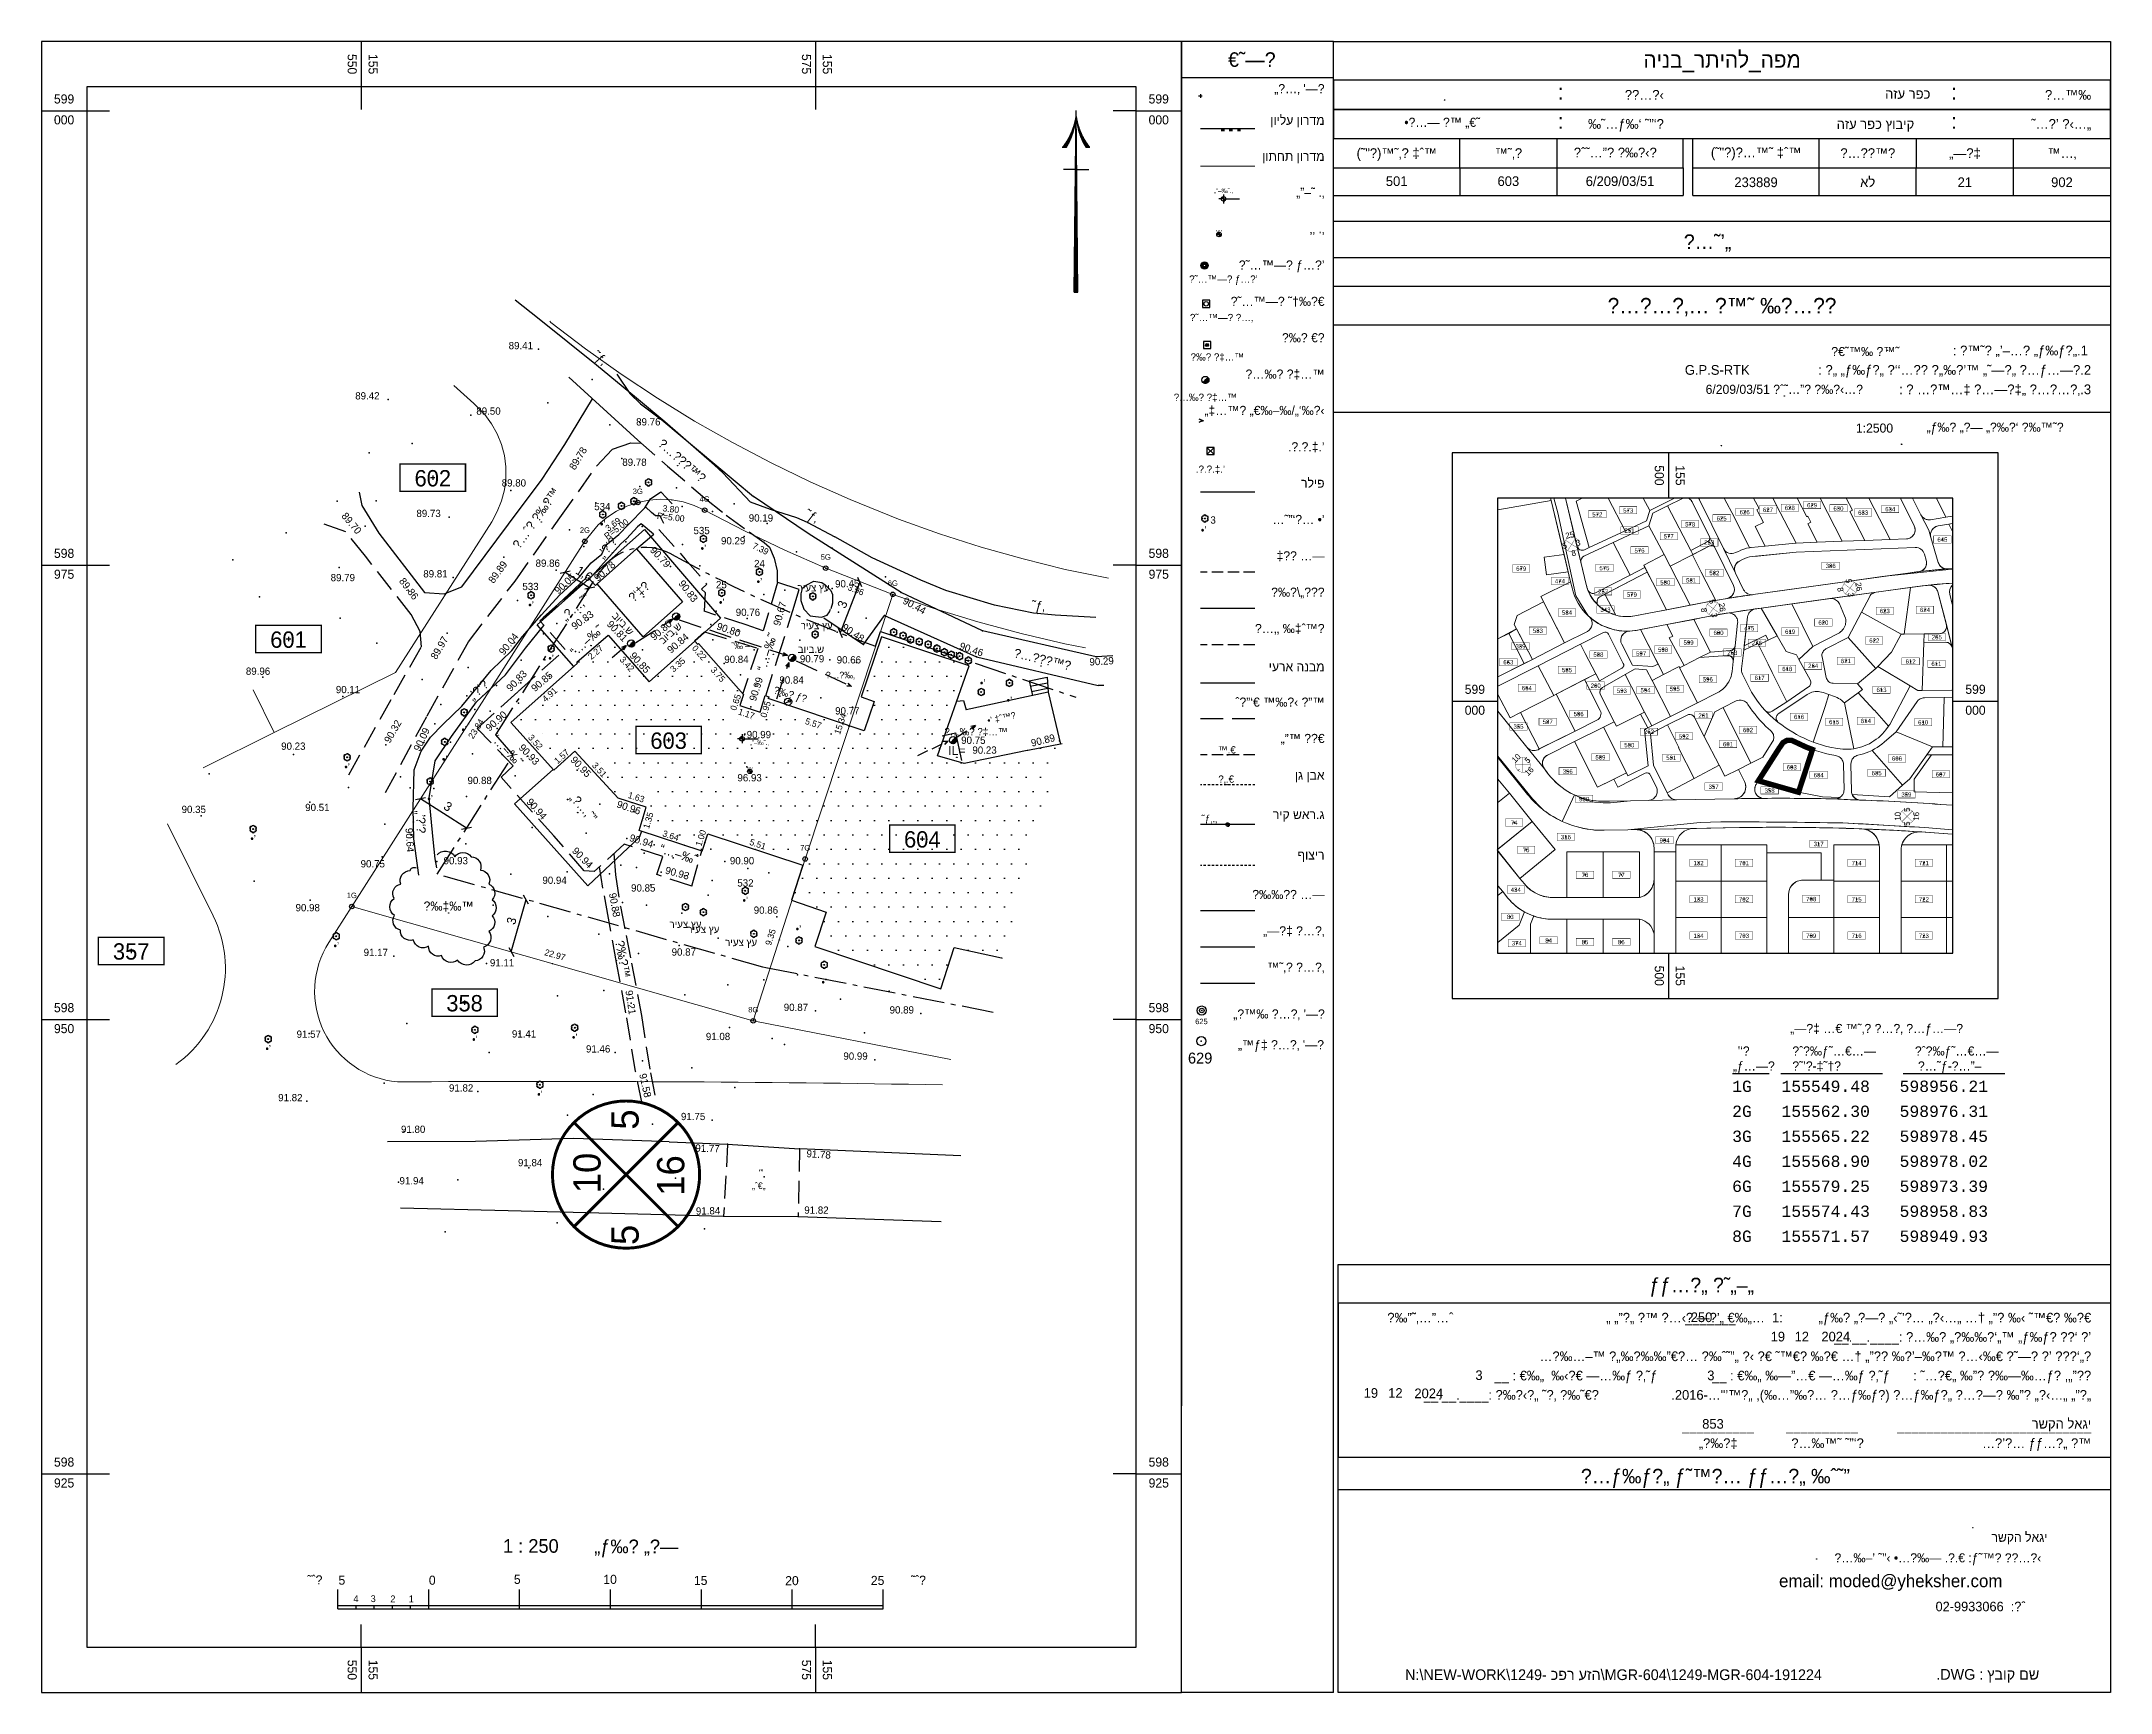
# Model space of a CAD drawing. Extents: x 155532 to 155646, y 598913 to 599004.
import ezdxf
from ezdxf.enums import TextEntityAlignment as Align

# ---------------------------------------------------------------- set-up
doc = ezdxf.new("R2010")
doc.units = 0
doc.header["$LTSCALE"] = 0.25
for name, pattern in [('DASHED', [7, 5, -2]), ('HIDDEN', [3.5, 2.5, -1]), ('KB', [11, 7, -1.5, 1, -1.5])]:
    doc.linetypes.add(name, pattern=pattern)
doc.layers.get('0').update_dxf_attribs({"linetype": 'CONTINUOUS'})
doc.layers.get('DEFPOINTS').update_dxf_attribs({"linetype": 'CONTINUOUS'})
for name, color, linetype in [('1-KAVB-DIMP', 3, 'CONTINUOUS'), ('C1609', 7, 'CONTINUOUS'), ('C1610_0', 90, 'CONTINUOUS'), ('C1611', 6, 'CONTINUOUS'), ('C1660', 90, 'CONTINUOUS'), ('C1680', 7, 'CONTINUOUS'), ('C1692', 7, 'CONTINUOUS'), ('declaration', 250, 'CONTINUOUS'), ('M1010', 240, 'CONTINUOUS'), ('M1200', 7, 'CONTINUOUS'), ('M1202', 7, 'CONTINUOUS'), ('M1280', 7, 'CONTINUOUS'), ('M1502', 15, 'CONTINUOUS'), ('M1510', 4, 'CONTINUOUS'), ('M1803', 170, 'CONTINUOUS'), ('M2205', 5, 'DASHED'), ('M2220', 1, 'CONTINUOUS'), ('M2221', 1, 'CONTINUOUS'), ('M2404', 6, 'HIDDEN'), ('M2801', 95, 'CONTINUOUS'), ('M4001', 6, 'CONTINUOUS'), ('M4010', 220, 'CONTINUOUS'), ('M4610', 170, 'CONTINUOUS'), ('M4615', 170, 'CONTINUOUS'), ('M4801', 220, 'DASHED'), ('M4804', 220, 'CONTINUOUS'), ('M6091', 1, 'DASHED'), ('M6241', 1, 'CONTINUOUS'), ('M6331', 1, 'CONTINUOUS'), ('Mrozeta', 7, 'CONTINUOUS'), ('PCELL', 160, 'CONTINUOUS'), ('SCELLNO', 160, 'CONTINUOUS'), ('srozeta', 7, 'CONTINUOUS'), ('TEXT-EZIM', 113, 'CONTINUOUS'), ('TR_ANOT_L', 7, 'CONTINUOUS'), ('tr_hetz', 7, 'CONTINUOUS'), ('tr_tables', 7, 'CONTINUOUS')]:
    doc.layers.add(name, color=color, linetype=linetype)
for name, color, linetype, lineweight in [('M1509', 30, 'CONTINUOUS', 0), ('M2200', 5, 'CONTINUOUS', 25), ('M2207', 162, 'CONTINUOUS', 25), ('M2208', 34, 'CONTINUOUS', 25), ('M2401', 14, 'DASHED', 25), ('M2407', 22, 'DASHED', 25), ('M2408', 22, 'DASHED', 25), ('M2412', 38, 'CONTINUOUS', 25), ('M2417', 204, 'DASHED', 25), ('M2601', 3, 'CONTINUOUS', 25), ('M2606', 84, 'CONTINUOUS', 25), ('M2651', 1, 'CONTINUOUS', 25)]:
    doc.layers.add(name, color=color, linetype=linetype, lineweight=lineweight)
doc.styles.add('HANIT_TEXT', font='hebtxt')
doc.styles.add('HEBTEXT', font='HEBTXT.SHX')
doc.styles.add('hebtxt', font='hebtxt')
doc.styles.add('MVT-NOS', font='mvt-nos')
doc.styles.add('TRHEBTXT', font='hebtxt.shx')
doc.styles.add('TRMONOTXT', font='monotxt.shx')
doc.dimstyles.new('מידות', dxfattribs={"dimtxt": 0.5, "dimasz": 0.4, "dimexe": 1.25, "dimexo": 0.625, "dimgap": 0.2, "dimtad": 1, "dimtxsty": 'TRHEBTXT', "dimblk": 'OBLIQUE', "dimcen": 2.5, "dimse1": 1, "dimse2": 1, "dimclrd": 1, "dimclrt": 1, "dimadec": 0, "dimazin": 0, "dimtfac": 1, "dimtmove": 0, "dimatfit": 3, "dimldrblk": 'OBLIQUE', "dimfxl": 1, "dimarcsym": 0})

msp = doc.modelspace()

# ---------------------------------------------------------------- texts
at = {"style": 'HEBTEXT'}
for s, p in [('\x9a…˜’„', (155624.093, 598992.798)), ('ƒƒ…\x8e„ \x9a˜„–„', (155623.766, 598935.392)), ('\x9a…ƒ‰ƒ\x8e„ ƒ˜™\x8e… ƒƒ…\x8e„ ‰ˆ˜”', (155624.524, 598924.876))]:
    msp.add_text(s, height=0.8, dxfattribs=at).set_placement(p, align=Align.MIDDLE_CENTER)
msp.add_text('email: moded@yheksher.com', height=0.69415).set_placement((155628.025, 598918.766))
at = {"style": 'TRHEBTXT'}
for s, height, p in [('02-9933066  :\x8cˆ', 0.52489, (155636.639, 598917.44)), ('N:\\NEW-WORK\\1249- כפר עזה\\MGR-604\\1249-MGR-604-191224', 0.58925, (155607.448, 598913.655)), ('.DWG : ץבוק םש', 0.58925, (155636.68, 598913.674))]:
    msp.add_text(s, height=height, dxfattribs=at).set_placement(p)
at = {"layer": 'C1680', "style": 'TRHEBTXT'}
for s, p in [('550', (155549.75, 599002.567)), ('575', (155574.75, 599002.567)), ('550', (155549.75, 598914.215)), ('575', (155574.75, 598914.215))]:
    msp.add_text(s, height=0.5, rotation=270, dxfattribs=at).set_placement(p, align=Align.TOP_CENTER)
for p in [(155550.25, 599002.567), (155575.25, 599002.567), (155550.25, 598914.215), (155575.25, 598914.215)]:
    msp.add_text('155', height=0.5, rotation=270, dxfattribs=at).set_placement(p, align=Align.BOTTOM_CENTER)
for s, p in [('599', (155533.645, 599000.25)), ('599', (155593.887, 599000.25)), ('598', (155533.645, 598975.25)), ('598', (155593.887, 598975.25)), ('598', (155533.645, 598950.25)), ('598', (155593.887, 598950.25)), ('598', (155533.645, 598925.25)), ('598', (155593.887, 598925.25))]:
    msp.add_text(s, height=0.5, dxfattribs=at).set_placement(p, align=Align.BOTTOM_CENTER)
for s, p in [('000', (155533.645, 598999.75)), ('000', (155593.887, 598999.75)), ('975', (155533.645, 598974.75)), ('975', (155593.887, 598974.75)), ('950', (155533.645, 598949.75)), ('950', (155593.887, 598949.75)), ('925', (155533.645, 598924.75)), ('925', (155593.887, 598924.75))]:
    msp.add_text(s, height=0.5, dxfattribs=at).set_placement(p, align=Align.TOP_CENTER)
at = {"layer": 'C1692', "style": 'TRHEBTXT'}
msp.add_text('\x8f…\x90‰‚', height=0.36, dxfattribs=at).set_placement((155575.563, 598968.772))
for s, rotation, p in [('•’ ‡ˆ™\x8e', 11.47025, (155584.492, 598966.267)), ('‘”', 359.72051, (155571.86, 598941.398)), ('„ˆ€„', 359.72051, (155571.499, 598940.677))]:
    msp.add_text(s, height=0.36, rotation=rotation, dxfattribs=at).set_placement(p)
at = {"layer": 'M1280', "style": 'HEBTEXT'}
msp.add_text('€˜—\x8e', height=0.8, dxfattribs=at).set_placement((155599.012, 599002.817), align=Align.MIDDLE_CENTER)
for s, p in [("„\x81…‚ '—\x90", (155603.012, 599000.817)), ('ןוילע ןורדמ', (155603.012, 598999.074)), ('ןותחת ןורדמ', (155603.012, 598997.092)), ('„”–˜ .‚', (155603.012, 598995.113)), ('‚‚ .‚', (155603.012, 598993.113)), ('\x9a˜…™—\x9a ƒ…\x8e’', (155603.012, 598991.113)), ('\x9a˜…™—\x9a ˜†‰\x81€', (155603.012, 598989.113)), ('\x8d‰\x8e €\x9a', (155603.012, 598987.113)), ('\x81…‰\x81 \x9a‡…™', (155603.012, 598985.113)), (' „‡…™\x8e „€‰–‰/„‘‰\x90‹', (155603.012, 598983.113)), ('.\x90.\x8e.‡.’', (155603.012, 598981.113)), ('רליפ', (155603.012, 598979.113)), ('…˜”‘\x8e… •’', (155603.012, 598977.113)), ('‡\x9a\x8e …—', (155603.012, 598975.113)), ('\x9a‰\x81\\„\x90\x81\x8e', (155603.012, 598973.113)), ('\x9a…‚‚ ‰‡ˆ™\x8e', (155603.012, 598971.113)), ('יערא הנבמ', (155603.012, 598969.01)), ('ˆ\x8c”‘€ ™‰\x81‹ \x9a”™', (155603.012, 598967.064)), ('„”™ \x8f\x81€', (155603.012, 598965.064)), ('ןג ןבא', (155603.012, 598963.042)), ('ריק שאר.ג', (155603.012, 598960.876)), ('ףוציר', (155603.012, 598958.653)), ('\x8f‰‰\x90\x81 …—', (155603.012, 598956.479)), ('„—\x8c‡ \x8c…\x81‚', (155603.012, 598954.479)), ('™˜‚\x8e \x8c…\x81‚', (155603.012, 598952.479)), ("„\x90™‰ \x8c…\x81‚ '—\x90", (155603.025, 598949.905)), ("„™ƒ‡ \x8c…\x81‚ '—\x90", (155602.984, 598948.213))]:
    msp.add_text(s, height=0.5, dxfattribs=at).set_placement(p, align=Align.BOTTOM_RIGHT)
for s, height, p in [(':', 0.855, (155616.162, 599000.61)), ('\x9a\x81…\x9a‹', 0.5345, (155621.685, 599000.61)), ('הזע רפכ', 0.5345, (155636.355, 599000.66)), (':', 0.855, (155637.81, 599000.61)), ('\x81…™‰', 0.5345, (155645.203, 599000.61)), (':', 0.855, (155616.162, 598999.007)), ('‰˜…ƒ‰‘ ˜”‘\x8e', 0.5345, (155621.685, 598999.007)), ('הזע רפכ ץוביק', 0.5345, (155635.466, 598998.995)), (':', 0.855, (155637.81, 598999.007)), ('˜…\x81’ \x8f‹…„', 0.5345, (155645.203, 598999.007))]:
    msp.add_text(s, height=height, dxfattribs=at).set_placement(p, align=Align.RIGHT)
for s, height, p in [('(˜"\x8e)™˜‚\x8e ‡ˆ™', 0.5345, (155606.987, 598997.403)), ('™˜‚\x8e', 0.5345, (155613.133, 598997.403)), ('\x9aˆ˜…”\x8e \x9a‰\x90‹\x9a', 0.5345, (155619.013, 598997.434)), ('(˜"\x8e)\x8d…™˜ ‡ˆ™', 0.5345, (155626.763, 598997.443)), ('\x9a…\x8e\x8c™\x81', 0.5345, (155632.91, 598997.403)), ('„—\x8c‡', 0.5345, (155638.255, 598997.403)), ('™…‚', 0.5345, (155643.6, 598997.403)), ('„—\x8c‡ …€ ™˜‚\x8e \x8c…\x81‚ \x9a…ƒ…—\x90', 0.5, (155633.395, 598949.256))]:
    msp.add_text(s, height=height, dxfattribs=at).set_placement(p, align=Align.CENTER)
at = {"layer": 'M1280', "color": 7, "style": 'HEBTEXT'}
msp.add_text('\x9a…\x8c…\x81‚… \x9a™˜ ‰\x90…\x9a\x90', height=0.8552, dxfattribs=at).set_placement((155624.887, 598989.275), align=Align.MIDDLE_CENTER)
at = {"layer": 'M1280', "color": 0, "style": 'HEBTEXT'}
for s, p in [(' : \x9a™˜\x81 „’–…\x81 „ƒ‰ƒ\x8e„.1', (155645.022, 598986.543)), (': \x8f„ „ƒ‰ƒ\x8e„ \x9a‘‘…\x81\x8e \x8f„‰\x8c’™ „˜—\x81„ \x9a…ƒ…—\x90.2', (155645.198, 598985.474)), (': \x8e …\x81™…‡ \x9a…—\x8c‡„ \x9a…\x8c…\x81‚.3', (155645.198, 598984.405))]:
    msp.add_text(s, height=0.5345, dxfattribs=at).set_placement(p, align=Align.RIGHT)
at = {"layer": 'M1280', "style": 'HEBTEXT'}
for s, p in [("'‘\x8e", (155625.757, 598948.018)), ('\x9aˆ\x90‰ƒ˜…€…—', (155628.758, 598948.018)), ('\x9aˆ\x90‰ƒ˜…€…—', (155635.503, 598948.018)), ('„ƒ…—\x90', (155625.487, 598947.194)), ('\x81˜’\x8e-‡˜†\x8e', (155628.758, 598947.194)), ('\x8d…˜ƒ-\x8f…”–', (155635.671, 598947.194))]:
    msp.add_text(s, height=0.5, dxfattribs=at).set_placement(p)
msp.add_attdef('הינב_רתיהל_הפמ', text='„‰\x90\x81 ˜\x9a‰„\x8c „”\x8e', height=0.8552, dxfattribs=at).set_placement((155624.892, 599002.748), align=Align.MIDDLE)
at = {"layer": 'M1280', "color": 0, "style": 'HEBTEXT'}
msp.add_attdef('G.P.S-RTK', text='', height=0.534, dxfattribs=at).set_placement((155626.411, 598985.474), align=Align.RIGHT)
at = {"layer": 'TEXT-EZIM', "style": 'TRHEBTXT'}
msp.add_text('˜‰’–', height=0.36, dxfattribs=at).set_placement((155570.871, 598970.382), align=Align.CENTER)
at = {"layer": 'tr_tables', "style": 'TRMONOTXT'}
for s, p in [('1G', (155626.526, 598946.012)), ('155549.48', (155633.026, 598946.012)), ('598956.21', (155639.526, 598946.012)), ('2G', (155626.526, 598944.637)), ('155562.30', (155633.026, 598944.637)), ('598976.31', (155639.526, 598944.637)), ('3G', (155626.526, 598943.262)), ('155565.22', (155633.026, 598943.262)), ('598978.45', (155639.526, 598943.262)), ('4G', (155626.526, 598941.887)), ('155568.90', (155633.026, 598941.887)), ('598978.02', (155639.526, 598941.887)), ('6G', (155626.526, 598940.512)), ('155579.25', (155633.026, 598940.512)), ('598973.39', (155639.526, 598940.512)), ('7G', (155626.526, 598939.137)), ('155574.43', (155633.026, 598939.137)), ('598958.83', (155639.526, 598939.137)), ('8G', (155626.526, 598937.762)), ('155571.57', (155633.026, 598937.762)), ('598949.93', (155639.526, 598937.762))]:
    msp.add_text(s, height=0.625, dxfattribs=at).set_placement(p, align=Align.RIGHT)

# ---------------------------------------------------------------- blocks, each defined once
blk = doc.blocks.new('M1502_P')
blk.add_point((0, 0))
at = {"style": 'HANIT_TEXT', "flags": 1}
blk.add_attdef('NAME', text='', height=1.6, dxfattribs=at).set_placement((0, 0.5), align=Align.BOTTOM_CENTER)
at = {"style": 'HANIT_TEXT'}
blk.add_attdef('HEIGHT', text='', height=1.6, dxfattribs=at).set_placement((0, -1), align=Align.TOP_CENTER)
at = {"style": 'HANIT_TEXT', "flags": 1}
blk.add_attdef('MARK', text='', height=1.6, dxfattribs=at).set_placement((0, -3), align=Align.TOP_CENTER)
blk = doc.blocks.new('M2801_E')
blk.add_circle((0, 0), 0.1)
for centre, radius, start, end in [((-0.4, 0.22), 0.341, 79.5476, 220.6676), ((-0.4, 0.22), 0.291, 79.5476, 220.6676), ((-0.01, 0.45), 0.345, 16.9888, 163.3873), ((-0.01, 0.45), 0.295, 16.9888, 163.3873), ((0.4, 0.23), 0.336, 316.983, 103.5155), ((0.4, 0.23), 0.286, 316.983, 103.5155), ((-0.4, -0.22), 0.342, 140.0738, 283.845), ((-0.4, -0.22), 0.292, 140.0738, 283.845), ((-0.01, -0.48), 0.32, 193.6832, 346.6724), ((-0.01, -0.48), 0.27, 193.6832, 346.6724), ((0.4, -0.23), 0.336, 253.4741, 43.3943), ((0.4, -0.23), 0.286, 253.4741, 43.3943)]:
    blk.add_arc(centre, radius, start, end)
at = {"style": 'HANIT_TEXT'}
blk.add_attdef('NAME', text='', height=1.6, dxfattribs=at).set_placement((0, 0.5), align=Align.BOTTOM_CENTER)
at = {"style": 'HANIT_TEXT', "flags": 1}
for tag, p in [('HEIGHT', (0, -1)), ('TOP_DIAMETER', (0, -7)), ('DIAMETER', (0, -5)), ('TYPE', (0, -9))]:
    blk.add_attdef(tag, text='', height=1.6, dxfattribs=at).set_placement(p, align=Align.TOP_CENTER)
at = {"style": 'HANIT_TEXT'}
blk.add_attdef('MARK', text='', height=1.6, dxfattribs=at).set_placement((0, -3), align=Align.TOP_CENTER)
blk = doc.blocks.new('M2220_E')
for p, q in [((0, 0.1), (-0.49, 0.1)), ((0, 0.2), (-0.46, 0.2)), ((0, 0.3), (-0.4, 0.3)), ((0, 0.4), (-0.3, 0.4)), ((0, -0.1), (0.49, -0.1)), ((0, -0.2), (0.46, -0.2)), ((0, -0.3), (0.4, -0.3)), ((0, -0.4), (0.3, -0.4))]:
    blk.add_line(p, q)
for points in [[(0, 0), (-1, 0)], [(0, 1), (0, -1)], [(0, 0), (3.53, 0)]]:
    blk.add_lwpolyline(points)
blk.add_circle((0, 0), 0.5)
at = {"style": 'hebtxt'}
blk.add_attdef('MARK', text='', height=1, dxfattribs=at).set_placement((0, 1), align=Align.BOTTOM_CENTER)
blk.add_attdef('HEIGHT', text='', height=1, dxfattribs=at).set_placement((3.62, 1), align=Align.TOP_CENTER)
blk = doc.blocks.new('M2221_E')
for p, q in [((0, 0.1), (-0.49, 0.1)), ((0, 0.2), (-0.46, 0.2)), ((0, 0.3), (-0.4, 0.3)), ((0, 0.4), (-0.3, 0.4)), ((0, -0.1), (0.49, -0.1)), ((0, -0.2), (0.46, -0.2)), ((0, -0.3), (0.4, -0.3)), ((0, -0.4), (0.3, -0.4))]:
    blk.add_line(p, q)
for points in [[(0, 0), (-0.5, 0)], [(0, 0.5), (0, -0.5)], [(0, 0), (0.5, 0)]]:
    blk.add_lwpolyline(points)
blk.add_circle((0, 0), 0.5)
at = {"style": 'hebtxt'}
blk.add_attdef('MARK', text='', height=1, dxfattribs=at).set_placement((0, 0.5), align=Align.BOTTOM_CENTER)
blk.add_attdef('OH', text='', height=1, dxfattribs=at).set_placement((1, 0), align=Align.MIDDLE_LEFT)
blk = doc.blocks.new('CELLNO')
at = {"color": 2}
for points in [[(-0.4, 0), (0.4, 0)], [(0, 0.4), (0, -0.4)]]:
    blk.add_lwpolyline(points, dxfattribs=at)
at = {"layer": 'SCELLNO', "const_width": 0.25}
blk.add_lwpolyline([(6, 2.5), (-6, 2.5), (-6, -2.5), (6, -2.5)], close=True, dxfattribs=at)
at = {"layer": 'SCELLNO', "style": 'MVT-NOS'}
blk.add_attdef('CELLNO', text='', height=3, dxfattribs=at).set_placement((0, 0), align=Align.MIDDLE)
at = {"layer": 'SCELLNO', "style": 'MVT-NOS', "flags": 1}
for tag, p in [('CODE', (-0.29, -6)), ('AREA', (0.21, -8.97))]:
    blk.add_attdef(tag, text='', height=2.5, dxfattribs=at).set_placement(p, align=Align.CENTER)
blk = doc.blocks.new('C1692')
at = {"color": 255}
blk.add_circle((0, 0), 0.05, dxfattribs=at)
at = {"style": 'hebtxt'}
blk.add_attdef('TEXT', text='', height=2, dxfattribs=at).set_placement((0, 1.5), align=Align.MIDDLE)
blk = doc.blocks.new('C1609')
blk.add_circle((0, 0), 0.04)
at = {"style": 'hebtxt', "width": 10}
blk.add_attdef('CROSS', text='', height=1.4, dxfattribs=at).set_placement((0, 1.5), align=Align.CENTER)
at = {"style": 'hebtxt'}
for tag in ['LEGAL_LENGTH', 'RADIUS']:
    blk.add_attdef(tag, text='', height=1.4, dxfattribs=at).set_placement((0, 1.5), align=Align.CENTER)
at = {"style": 'hebtxt', "flags": 8}
blk.add_attdef('CALC_LENGTH', text='', height=1.4, dxfattribs=at).set_placement((0, -2.72), align=Align.CENTER)
at = {"style": 'hebtxt', "flags": 1}
for tag, p in [('LINE_NAME', (0, -4)), ('COMMENT', (0, -7)), ('TOPO', (0, -5.5))]:
    blk.add_attdef(tag, text='', height=1, dxfattribs=at).set_placement(p, align=Align.MIDDLE_CENTER)
blk = doc.blocks.new('M4610_E')
at = {"ltscale": 0.05}
blk.add_lwpolyline([(0.11, 0.11), (-0.57, -0.57)], dxfattribs=at)
blk.add_lwpolyline([(-0.11, 0.34), (0.57, 0.57), (0.34, -0.11)], close=True, dxfattribs=at)
blk.add_circle((0, 0), 0.8, dxfattribs=at)
at = {"style": 'HANIT_TEXT'}
blk.add_attdef('NAME', text='', height=1.6, dxfattribs=at).set_placement((0, 0.5), align=Align.BOTTOM_CENTER)
for tag, p in [('HEIGHT', (0, -1)), ('MARK', (0, -3))]:
    blk.add_attdef(tag, text='', height=1.6, dxfattribs=at).set_placement(p, align=Align.TOP_CENTER)
at = {"style": 'HANIT_TEXT', "flags": 1}
blk.add_attdef('OWNER', text='', height=1.6, dxfattribs=at).set_placement((0, -5), align=Align.TOP_CENTER)
blk = doc.blocks.new('M4804_E')
for points in [[(-0.57, -0.57), (0.57, 0.57)], [(-0.49, -0.64), (0.64, 0.49)], [(-0.41, -0.69), (0.69, 0.41)], [(-0.31, -0.74), (0.74, 0.31)], [(-0.21, -0.77), (0.77, 0.21)], [(-0.09, -0.8), (0.8, 0.09)], [(0.05, -0.8), (0.8, -0.05)], [(0.22, -0.77), (0.77, -0.22)]]:
    blk.add_lwpolyline(points)
for radius in [0.8, 0.08]:
    blk.add_circle((0, 0), radius)
at = {"style": 'HANIT_TEXT'}
blk.add_attdef('NAME', text='', height=1.6, dxfattribs=at).set_placement((0, 0.5), align=Align.BOTTOM_CENTER)
blk.add_attdef('IL', text='', height=1.6, dxfattribs=at).set_placement((-1, 0), align=Align.MIDDLE_RIGHT)
blk.add_attdef('TL', text='', height=1.6, dxfattribs=at).set_placement((1, 0), align=Align.MIDDLE_LEFT)
for tag, p in [('HEIGHT', (0, -1)), ('MARK', (0, -3))]:
    blk.add_attdef(tag, text='', height=1.6, dxfattribs=at).set_placement(p, align=Align.TOP_CENTER)
at = {"style": 'HANIT_TEXT', "flags": 1}
blk.add_attdef('OWNER', text='', height=1.6, dxfattribs=at).set_placement((0, -5), align=Align.TOP_CENTER)
blk = doc.blocks.new('hetz')
at = {"layer": 'C1680'}
for p, q in [((0, 0), (-1, 0.35)), ((-0.3, 0), (-1, 0.35)), ((0, 0), (-1, -0.35)), ((-1, -0.35), (-0.3, 0))]:
    blk.add_line(p, q, dxfattribs=at)
blk = doc.blocks.new('M4801_P')
blk.add_point((0, 0))
at = {"style": 'HANIT_TEXT', "flags": 1}
blk.add_attdef('NAME', text='', height=1.6, dxfattribs=at).set_placement((0, 0.5), align=Align.BOTTOM_CENTER)
at = {"style": 'HANIT_TEXT'}
blk.add_attdef('HEIGHT', text='', height=1.6, dxfattribs=at).set_placement((0, -1), align=Align.TOP_CENTER)
at = {"style": 'HANIT_TEXT', "flags": 1}
blk.add_attdef('MARK', text='', height=1.6, dxfattribs=at).set_placement((0, -3), align=Align.TOP_CENTER)
blk = doc.blocks.new('*X14')
at = {"color": 0}
for p, q in [((-20.5, -125.1), (-20.5, -125.1)), ((-20.5, -125.2), (-20.5, -125.2)), ((-20.5, -125.2), (-20.5, -125.2)), ((-20.5, -125.2), (-20.5, -125.2)), ((-20.5, -125.2), (-20.5, -125.2)), ((-20.5, -125.2), (-20.5, -125.2)), ((-20.5, -125.3), (-20.5, -125.3)), ((-20.5, -125.3), (-20.5, -125.3)), ((-20.5, -125.3), (-20.5, -125.3)), ((-20.5, -125.3), (-20.5, -125.3)), ((-20.5, -125.4), (-20.5, -125.4)), ((-20.5, -125.4), (-20.5, -125.4)), ((-20.5, -125.4), (-20.5, -125.4)), ((-20.5, -125.5), (-20.5, -125.5)), ((-20.5, -125.5), (-20.5, -125.5)), ((-20.5, -125.5), (-20.5, -125.5)), ((-20.5, -125.5), (-20.5, -125.5)), ((-20.5, -125.5), (-20.5, -125.5)), ((-20.5, -125.6), (-20.5, -125.6)), ((-20.5, -125.6), (-20.5, -125.6)), ((-20.5, -125.6), (-20.5, -125.6)), ((-20.5, -125.7), (-20.5, -125.7)), ((-20.5, -125.7), (-20.5, -125.7)), ((-20.5, -125.7), (-20.5, -125.7)), ((-20.5, -125.7), (-20.5, -125.7)), ((-20.5, -125.8), (-20.4, -125.8)), ((-20.5, -125.8), (-20.4, -125.8)), ((-20.5, -125.8), (-20.4, -125.8)), ((-20.5, -125.8), (-20.4, -125.8)), ((-20.5, -125.8), (-20.5, -125.8)), ((-20.5, -125.9), (-20.4, -125.9)), ((-20.5, -125.9), (-20.4, -125.9)), ((-20.5, -125.9), (-20.4, -125.9)), ((-20.5, -126), (-20.4, -126)), ((-20.5, -126), (-20.4, -126)), ((-20.5, -126), (-20.4, -126)), ((-20.5, -126), (-20.4, -126)), ((-20.5, -126), (-20.4, -126)), ((-20.5, -126.1), (-20.4, -126.1)), ((-20.5, -126.1), (-20.4, -126.1)), ((-20.5, -126.1), (-20.4, -126.1)), ((-20.5, -126.2), (-20.4, -126.2)), ((-20.5, -126.2), (-20.4, -126.2)), ((-20.5, -126.2), (-20.4, -126.2)), ((-20.5, -126.2), (-20.4, -126.2)), ((-20.5, -126.2), (-20.4, -126.2)), ((-20.5, -126.3), (-20.4, -126.3)), ((-20.5, -126.3), (-20.4, -126.3)), ((-20.5, -126.3), (-20.4, -126.3)), ((-20.5, -126.3), (-20.4, -126.3)), ((-20.5, -126.4), (-20.4, -126.4)), ((-20.5, -126.4), (-20.4, -126.4)), ((-20.5, -126.4), (-20.4, -126.4)), ((-20.5, -126.5), (-20.4, -126.5)), ((-20.5, -126.5), (-20.4, -126.5)), ((-20.5, -126.5), (-20.4, -126.5)), ((-20.5, -126.5), (-20.4, -126.5)), ((-20.5, -126.5), (-20.4, -126.5)), ((-20.5, -126.6), (-20.4, -126.6)), ((-20.5, -126.6), (-20.4, -126.6)), ((-20.5, -126.6), (-20.4, -126.6)), ((-20.5, -126.7), (-20.4, -126.7)), ((-20.5, -126.7), (-20.4, -126.7)), ((-20.5, -126.7), (-20.4, -126.7)), ((-20.5, -126.7), (-20.4, -126.7)), ((-20.5, -126.8), (-20.4, -126.8)), ((-20.5, -126.8), (-20.4, -126.8)), ((-20.5, -126.8), (-20.4, -126.8)), ((-20.5, -126.8), (-20.4, -126.8)), ((-20.5, -126.8), (-20.4, -126.8)), ((-20.5, -126.9), (-20.4, -126.9)), ((-20.5, -126.9), (-20.4, -126.9)), ((-20.5, -126.9), (-20.4, -126.9)), ((-20.5, -127), (-20.3, -127)), ((-20.5, -127), (-20.3, -127)), ((-20.5, -127), (-20.3, -127)), ((-20.5, -127), (-20.3, -127)), ((-20.5, -127), (-20.3, -127)), ((-20.5, -127.1), (-20.3, -127.1)), ((-20.5, -127.1), (-20.3, -127.1)), ((-20.5, -127.1), (-20.3, -127.1)), ((-20.5, -127.2), (-20.3, -127.2)), ((-20.5, -127.2), (-20.3, -127.2)), ((-20.5, -127.2), (-20.3, -127.2)), ((-20.5, -127.2), (-20.3, -127.2)), ((-20.5, -127.2), (-20.3, -127.2)), ((-20.5, -127.3), (-20.3, -127.3)), ((-20.5, -127.3), (-20.3, -127.3)), ((-20.5, -127.3), (-20.3, -127.3)), ((-20.5, -127.3), (-20.3, -127.3)), ((-20.5, -127.4), (-20.3, -127.4)), ((-20.5, -127.4), (-20.3, -127.4)), ((-20.5, -127.4), (-20.3, -127.4)), ((-20.5, -127.5), (-20.3, -127.5)), ((-20.5, -127.5), (-20.3, -127.5)), ((-20.5, -127.5), (-20.3, -127.5)), ((-20.5, -127.5), (-20.3, -127.5)), ((-20.5, -127.5), (-20.3, -127.5)), ((-20.5, -127.6), (-20.3, -127.6)), ((-20.5, -127.6), (-20.3, -127.6)), ((-20.5, -127.6), (-20.3, -127.6)), ((-20.5, -127.7), (-20.3, -127.7)), ((-20.5, -127.7), (-20.3, -127.7)), ((-20.5, -127.7), (-20.3, -127.7)), ((-20.5, -127.7), (-20.3, -127.7)), ((-20.5, -127.8), (-20.2, -127.8)), ((-20.5, -127.8), (-20.3, -127.8)), ((-20.5, -127.8), (-20.3, -127.8)), ((-20.5, -127.8), (-20.3, -127.8)), ((-20.5, -127.8), (-20.3, -127.8)), ((-20.5, -127.9), (-20.2, -127.9)), ((-20.5, -127.9), (-20.2, -127.9)), ((-20.5, -127.9), (-20.2, -127.9)), ((-20.5, -128), (-20.2, -128)), ((-20.5, -128), (-20.2, -128)), ((-20.5, -128), (-20.2, -128)), ((-20.5, -128), (-20.2, -128)), ((-20.5, -128.1), (-20.2, -128.1)), ((-20.5, -128.1), (-20.2, -128.1)), ((-20.5, -128.1), (-20.2, -128.1)), ((-20.5, -128.1), (-20.2, -128.1)), ((-20.5, -128.2), (-20.2, -128.2)), ((-20.5, -128.2), (-20.2, -128.2)), ((-20.5, -128.2), (-20.2, -128.2)), ((-20.5, -128.2), (-20.2, -128.2)), ((-20.5, -128.2), (-20.2, -128.2)), ((-20.5, -128.3), (-20.2, -128.3)), ((-20.5, -128.3), (-20.2, -128.3)), ((-20.5, -128.3), (-20.2, -128.3)), ((-20.5, -128.3), (-20.2, -128.3)), ((-20.5, -128.4), (-20.2, -128.4)), ((-20.5, -128.4), (-20.2, -128.4)), ((-20.5, -128.4), (-20.2, -128.4)), ((-20.5, -128.4), (-20.2, -128.4)), ((-20.5, -128.5), (-20.2, -128.5)), ((-20.5, -128.5), (-20.2, -128.5)), ((-20.5, -128.5), (-20.2, -128.5)), ((-20.5, -128.6), (-20.1, -128.6)), ((-20.5, -128.6), (-20.1, -128.6)), ((-20.5, -128.6), (-20.1, -128.6)), ((-20.5, -128.6), (-20.2, -128.6)), ((-20.5, -128.7), (-20.1, -128.7)), ((-20.5, -128.7), (-20.1, -128.7)), ((-20.5, -128.7), (-20.1, -128.7)), ((-20.5, -128.7), (-20.1, -128.7)), ((-20.5, -128.8), (-20.1, -128.8)), ((-20.5, -128.8), (-20.1, -128.8)), ((-20.5, -128.8), (-20.1, -128.8)), ((-20.4, -128.8), (-20.1, -128.8)), ((-20.4, -128.8), (-20.1, -128.8)), ((-20.4, -128.9), (-20.1, -128.9)), ((-20.4, -128.9), (-20.1, -128.9)), ((-20.4, -128.9), (-20.1, -128.9)), ((-20.4, -128.9), (-20.1, -128.9)), ((-20.4, -129), (-20.1, -129)), ((-20.4, -129), (-20.1, -129)), ((-20.4, -129), (-20.1, -129)), ((-20.4, -129.1), (-20.1, -129.1)), ((-20.4, -129.1), (-20.1, -129.1)), ((-20.4, -129.1), (-20.1, -129.1)), ((-20.4, -129.1), (-20.1, -129.1)), ((-20.4, -129.2), (-20, -129.2)), ((-20.4, -129.2), (-20, -129.2)), ((-20.4, -129.2), (-20, -129.2)), ((-20.4, -129.2), (-20.1, -129.2)), ((-20.4, -129.2), (-20.1, -129.2)), ((-20.4, -129.3), (-20, -129.3)), ((-20.4, -129.3), (-20, -129.3)), ((-20.4, -129.3), (-20, -129.3)), ((-20.4, -129.3), (-20, -129.3)), ((-20.4, -129.4), (-20, -129.4)), ((-20.4, -129.4), (-20, -129.4)), ((-20.4, -129.4), (-20, -129.4)), ((-20.4, -129.4), (-20, -129.4)), ((-20.4, -129.5), (-20, -129.5)), ((-20.4, -129.5), (-20, -129.5)), ((-20.4, -129.5), (-20, -129.5)), ((-20.4, -129.6), (-20, -129.6)), ((-20.4, -129.6), (-20, -129.6)), ((-20.4, -129.6), (-20, -129.6)), ((-20.4, -129.6), (-20, -129.6)), ((-20.4, -129.7), (-20, -129.7)), ((-20.4, -129.7), (-20, -129.7)), ((-20.4, -129.7), (-20, -129.7)), ((-20.4, -129.7), (-20, -129.7)), ((-20.4, -129.8), (-19.9, -129.8)), ((-20.4, -129.8), (-19.9, -129.8)), ((-20.4, -129.8), (-19.9, -129.8)), ((-20.4, -129.8), (-19.9, -129.8)), ((-20.4, -129.8), (-20, -129.8)), ((-20.4, -129.9), (-19.9, -129.9)), ((-20.4, -129.9), (-19.9, -129.9)), ((-20.4, -129.9), (-19.9, -129.9)), ((-20.4, -129.9), (-19.9, -129.9)), ((-20.4, -130), (-19.9, -130)), ((-20.4, -130), (-19.9, -130)), ((-20.4, -130), (-19.9, -130)), ((-20.3, -130.1), (-19.9, -130.1)), ((-20.3, -130.1), (-19.9, -130.1)), ((-20.3, -130.1), (-19.9, -130.1)), ((-20.3, -130.1), (-19.9, -130.1)), ((-20.3, -130.2), (-19.9, -130.2)), ((-20.3, -130.2), (-19.9, -130.2)), ((-20.3, -130.2), (-19.9, -130.2)), ((-20.3, -130.2), (-19.9, -130.2)), ((-20.3, -130.2), (-19.9, -130.2)), ((-20.3, -130.3), (-19.8, -130.3)), ((-20.3, -130.3), (-19.8, -130.3)), ((-20.3, -130.3), (-19.8, -130.3)), ((-20.3, -130.3), (-19.9, -130.3)), ((-20.3, -130.4), (-19.8, -130.4)), ((-20.3, -130.4), (-19.8, -130.4)), ((-20.3, -130.4), (-19.8, -130.4)), ((-20.3, -130.4), (-19.8, -130.4)), ((-20.3, -130.5), (-19.8, -130.5)), ((-20.3, -130.5), (-19.8, -130.5)), ((-20.3, -130.5), (-19.8, -130.5)), ((-20.3, -130.6), (-19.8, -130.6)), ((-20.3, -130.6), (-19.8, -130.6)), ((-20.3, -130.6), (-19.8, -130.6)), ((-20.3, -130.6), (-19.8, -130.6)), ((-20.3, -130.7), (-19.8, -130.7)), ((-20.3, -130.7), (-19.8, -130.7)), ((-20.3, -130.7), (-19.8, -130.7)), ((-20.3, -130.7), (-19.8, -130.7)), ((-20.3, -130.8), (-19.7, -130.8)), ((-20.3, -130.8), (-19.7, -130.8)), ((-20.3, -130.8), (-19.7, -130.8)), ((-20.3, -130.8), (-19.7, -130.8)), ((-20.3, -130.8), (-19.8, -130.8)), ((-20.3, -130.9), (-19.7, -130.9)), ((-20.3, -130.9), (-19.7, -130.9)), ((-20.3, -130.9), (-19.7, -130.9)), ((-20.2, -130.9), (-19.7, -130.9)), ((-20.2, -131), (-19.7, -131)), ((-20.2, -131), (-19.7, -131)), ((-20.2, -131), (-19.7, -131)), ((-20.2, -131.1), (-19.7, -131.1)), ((-20.2, -131.1), (-19.7, -131.1)), ((-20.2, -131.1), (-19.7, -131.1)), ((-20.2, -131.1), (-19.7, -131.1)), ((-20.2, -131.2), (-19.6, -131.2)), ((-20.2, -131.2), (-19.6, -131.2)), ((-20.2, -131.2), (-19.7, -131.2)), ((-20.2, -131.2), (-19.7, -131.2)), ((-20.2, -131.2), (-19.7, -131.2)), ((-20.2, -131.3), (-19.6, -131.3)), ((-20.2, -131.3), (-19.6, -131.3)), ((-20.2, -131.3), (-19.6, -131.3)), ((-20.2, -131.3), (-19.6, -131.3)), ((-20.2, -131.4), (-19.6, -131.4)), ((-20.2, -131.4), (-19.6, -131.4)), ((-20.2, -131.4), (-19.6, -131.4)), ((-20.2, -131.4), (-19.6, -131.4)), ((-20.2, -131.5), (-19.6, -131.5)), ((-20.2, -131.5), (-19.6, -131.5)), ((-20.2, -131.5), (-19.6, -131.5)), ((-20.2, -131.6), (-19.6, -131.6)), ((-20.2, -131.6), (-19.6, -131.6)), ((-20.2, -131.6), (-19.6, -131.6)), ((-20.2, -131.6), (-19.6, -131.6)), ((-20.2, -131.7), (-19.5, -131.7)), ((-20.1, -131.7), (-19.5, -131.7)), ((-20.1, -131.7), (-19.5, -131.7)), ((-20.1, -131.7), (-19.5, -131.7)), ((-20.1, -131.8), (-19.5, -131.8)), ((-20.1, -131.8), (-19.5, -131.8)), ((-20.1, -131.8), (-19.5, -131.8)), ((-20.1, -131.8), (-19.5, -131.8)), ((-20.1, -131.8), (-19.5, -131.8)), ((-20.1, -131.9), (-19.5, -131.9)), ((-20.1, -131.9), (-19.5, -131.9)), ((-20.1, -131.9), (-19.5, -131.9)), ((-20.1, -131.9), (-19.5, -131.9)), ((-20.1, -132), (-19.5, -132)), ((-20.1, -132), (-19.5, -132)), ((-20.1, -132), (-19.5, -132)), ((-20.1, -132.1), (-19.4, -132.1)), ((-20.1, -132.1), (-19.4, -132.1)), ((-20.1, -132.1), (-19.4, -132.1)), ((-20.1, -132.1), (-19.5, -132.1)), ((-20.1, -132.2), (-19.4, -132.2)), ((-20.1, -132.2), (-19.4, -132.2)), ((-20.1, -132.2), (-19.4, -132.2)), ((-20.1, -132.2), (-19.4, -132.2)), ((-20.1, -132.2), (-19.4, -132.2)), ((-20.1, -132.3), (-19.4, -132.3)), ((-20.1, -132.3), (-19.4, -132.3)), ((-20, -132.3), (-19.4, -132.3)), ((-20, -132.3), (-19.4, -132.3)), ((-20, -132.4), (-19.3, -132.4)), ((-20, -132.4), (-19.4, -132.4)), ((-20, -132.4), (-19.4, -132.4)), ((-20, -132.4), (-19.4, -132.4)), ((-20, -132.5), (-19.3, -132.5)), ((-20, -132.5), (-19.3, -132.5)), ((-20, -132.5), (-19.3, -132.5)), ((-20, -132.6), (-19.3, -132.6)), ((-20, -132.6), (-19.3, -132.6)), ((-20, -132.6), (-19.3, -132.6)), ((-20, -132.6), (-19.3, -132.6)), ((-20, -132.7), (-19.3, -132.7)), ((-20, -132.7), (-19.3, -132.7)), ((-20, -132.7), (-19.3, -132.7)), ((-20, -132.7), (-19.3, -132.7)), ((-20, -132.8), (-19.2, -132.8)), ((-20, -132.8), (-19.2, -132.8)), ((-20, -132.8), (-19.3, -132.8)), ((-20, -132.8), (-19.3, -132.8)), ((-20, -132.8), (-19.3, -132.8)), ((-20, -132.9), (-19.2, -132.9)), ((-19.9, -132.9), (-19.2, -132.9)), ((-19.9, -132.9), (-19.2, -132.9)), ((-19.9, -132.9), (-19.2, -132.9)), ((-19.9, -133), (-19.2, -133)), ((-19.9, -133), (-19.2, -133)), ((-19.9, -133), (-19.2, -133)), ((-19.9, -133.1), (-19.2, -133.1)), ((-19.9, -133.1), (-19.2, -133.1)), ((-19.9, -133.1), (-19.2, -133.1)), ((-19.9, -133.1), (-19.2, -133.1)), ((-19.9, -133.2), (-19.1, -133.2)), ((-19.9, -133.2), (-19.1, -133.2)), ((-19.9, -133.2), (-19.1, -133.2)), ((-19.9, -133.2), (-19.1, -133.2)), ((-19.9, -133.2), (-19.2, -133.2)), ((-19.9, -133.3), (-19.1, -133.3)), ((-19.9, -133.3), (-19.1, -133.3)), ((-19.9, -133.3), (-19.1, -133.3)), ((-19.9, -133.3), (-19.1, -133.3)), ((-19.9, -133.4), (-19.1, -133.4)), ((-19.9, -133.4), (-19.1, -133.4)), ((-19.8, -133.4), (-19.1, -133.4)), ((-19.8, -133.4), (-19.1, -133.4)), ((-19.8, -133.5), (-19, -133.5)), ((-19.8, -133.5), (-19, -133.5)), ((-19.8, -133.5), (-19.1, -133.5)), ((-19.8, -133.6), (-19, -133.6)), ((-19.8, -133.6), (-19, -133.6)), ((-19.8, -133.6), (-19, -133.6)), ((-19.8, -133.6), (-19, -133.6)), ((-19.8, -133.7), (-19, -133.7)), ((-19.8, -133.7), (-19, -133.7)), ((-19.8, -133.7), (-19, -133.7)), ((-19.8, -133.7), (-19, -133.7)), ((-19.8, -133.8), (-18.9, -133.8)), ((-19.8, -133.8), (-18.9, -133.8)), ((-19.8, -133.8), (-19, -133.8)), ((-19.8, -133.8), (-19, -133.8)), ((-19.8, -133.8), (-19, -133.8)), ((-19.8, -133.9), (-18.9, -133.9)), ((-19.7, -133.9), (-18.9, -133.9)), ((-19.7, -133.9), (-18.9, -133.9)), ((-19.7, -133.9), (-18.9, -133.9)), ((-19.7, -134), (-18.9, -134)), ((-19.7, -134), (-18.9, -134)), ((-19.7, -134), (-18.9, -134)), ((-19.7, -134.1), (-18.9, -134.1)), ((-19.7, -134.1), (-18.9, -134.1)), ((-19.7, -134.1), (-18.9, -134.1)), ((-19.7, -134.1), (-18.9, -134.1)), ((-19.7, -134.2), (-18.8, -134.2)), ((-19.7, -134.2), (-18.8, -134.2)), ((-19.7, -134.2), (-18.8, -134.2)), ((-19.7, -134.2), (-18.8, -134.2)), ((-19.7, -134.2), (-18.8, -134.2)), ((-19.7, -134.3), (-18.8, -134.3)), ((-19.7, -134.3), (-18.8, -134.3)), ((-19.7, -134.3), (-18.8, -134.3)), ((-19.6, -134.3), (-18.8, -134.3)), ((-19.6, -134.4), (-18.7, -134.4)), ((-19.6, -134.4), (-18.8, -134.4)), ((-19.6, -134.4), (-18.8, -134.4)), ((-19.6, -134.4), (-18.8, -134.4)), ((-19.6, -134.5), (-18.7, -134.5)), ((-19.6, -134.5), (-18.7, -134.5)), ((-19.6, -134.5), (-18.7, -134.5)), ((-19.6, -134.6), (-18.7, -134.6)), ((-19.6, -134.6), (-18.7, -134.6)), ((-19.6, -134.6), (-18.7, -134.6)), ((-19.6, -134.6), (-18.7, -134.6)), ((-19.6, -134.7), (-18.7, -134.7)), ((-19.6, -134.7), (-18.7, -134.7)), ((-19.6, -134.7), (-18.7, -134.7)), ((-19.6, -134.7), (-18.7, -134.7)), ((-19.6, -134.8), (-18.6, -134.8)), ((-19.5, -134.8), (-18.6, -134.8)), ((-19.5, -134.8), (-18.6, -134.8)), ((-19.5, -134.8), (-18.6, -134.8)), ((-19.5, -134.8), (-18.6, -134.8)), ((-19.5, -134.9), (-18.6, -134.9)), ((-19.5, -134.9), (-18.6, -134.9)), ((-19.5, -134.9), (-18.6, -134.9)), ((-19.5, -134.9), (-18.6, -134.9)), ((-19.5, -135), (-18.6, -135)), ((-19.5, -135), (-18.6, -135)), ((-19.5, -135), (-18.6, -135)), ((-19.5, -135.1), (-18.5, -135.1)), ((-19.5, -135.1), (-18.5, -135.1)), ((-19.5, -135.1), (-18.5, -135.1)), ((-19.5, -135.1), (-18.5, -135.1)), ((-19.5, -135.2), (-18.5, -135.2)), ((-19.4, -135.2), (-18.5, -135.2)), ((-19.4, -135.2), (-18.5, -135.2)), ((-19.4, -135.2), (-18.5, -135.2)), ((-19.4, -135.2), (-18.5, -135.2)), ((-19.4, -135.3), (-18.5, -135.3)), ((-19.4, -135.3), (-18.5, -135.3)), ((-19.4, -135.3), (-18.4, -135.3)), ((-19.4, -135.3), (-18.4, -135.3)), ((-19.4, -135.4), (-18.4, -135.4)), ((-19.4, -135.4), (-18.4, -135.4)), ((-19.4, -135.4), (-18.4, -135.4)), ((-19.4, -135.4), (-18.4, -135.4)), ((-19.4, -135.5), (-18.4, -135.5)), ((-19.4, -135.5), (-18.4, -135.5)), ((-19.4, -135.5), (-18.4, -135.5)), ((-19.4, -135.6), (-18.4, -135.6)), ((-19.3, -135.6), (-18.4, -135.6)), ((-19.3, -135.6), (-18.3, -135.6)), ((-19.3, -135.6), (-18.3, -135.6)), ((-19.3, -135.7), (-18.3, -135.7)), ((-19.3, -135.7), (-18.3, -135.7)), ((-19.3, -135.7), (-18.3, -135.7)), ((-19.3, -135.7), (-18.3, -135.7)), ((-19.3, -135.8), (-18.3, -135.8)), ((-19.3, -135.8), (-18.3, -135.8)), ((-19.3, -135.8), (-18.3, -135.8)), ((-19.3, -135.8), (-18.3, -135.8)), ((-19.3, -135.8), (-18.3, -135.8)), ((-19.3, -135.9), (-18.2, -135.9)), ((-19.3, -135.9), (-18.2, -135.9)), ((-19.3, -135.9), (-18.2, -135.9)), ((-19.2, -135.9), (-18.2, -135.9)), ((-19.2, -136), (-18.2, -136)), ((-19.2, -136), (-18.2, -136)), ((-19.2, -136), (-18.2, -136)), ((-19.2, -136.1), (-18.2, -136.1)), ((-19.2, -136.1), (-18.2, -136.1)), ((-19.2, -136.1), (-18.2, -136.1)), ((-19.2, -136.1), (-18.1, -136.1)), ((-19.2, -136.2), (-18.1, -136.2)), ((-19.2, -136.2), (-18.1, -136.2)), ((-19.2, -136.2), (-18.1, -136.2)), ((-19.2, -136.2), (-18.1, -136.2)), ((-19.2, -136.2), (-18.1, -136.2)), ((-19.2, -136.3), (-18.1, -136.3)), ((-19.1, -136.3), (-18.1, -136.3)), ((-19.1, -136.3), (-18.1, -136.3)), ((-19.1, -136.3), (-18.1, -136.3)), ((-19.1, -136.4), (-18, -136.4)), ((-19.1, -136.4), (-18, -136.4)), ((-19.1, -136.4), (-18, -136.4)), ((-19.1, -136.4), (-18, -136.4)), ((-19.1, -136.5), (-18, -136.5)), ((-19.1, -136.5), (-18, -136.5)), ((-19.1, -136.5), (-18, -136.5)), ((-19.1, -136.6), (-18, -136.6)), ((-19.1, -136.6), (-18, -136.6)), ((-19.1, -136.6), (-18, -136.6)), ((-19, -136.6), (-17.9, -136.6)), ((-19, -136.7), (-17.9, -136.7)), ((-19, -136.7), (-17.9, -136.7)), ((-19, -136.7), (-17.9, -136.7)), ((-19, -136.7), (-17.9, -136.7)), ((-19, -136.8), (-17.9, -136.8)), ((-19, -136.8), (-17.9, -136.8)), ((-19, -136.8), (-17.9, -136.8)), ((-19, -136.8), (-17.9, -136.8)), ((-19, -136.8), (-17.9, -136.8)), ((-19, -136.9), (-17.8, -136.9)), ((-19, -136.9), (-17.8, -136.9)), ((-19, -136.9), (-17.8, -136.9)), ((-18.9, -136.9), (-17.8, -136.9)), ((-18.9, -137), (-17.8, -137)), ((-18.9, -137), (-17.8, -137)), ((-18.9, -137), (-17.8, -137)), ((-18.9, -137.1), (-17.8, -137.1)), ((-18.9, -137.1), (-17.8, -137.1)), ((-18.9, -137.1), (-17.8, -137.1)), ((-18.9, -137.1), (-17.7, -137.1)), ((-18.9, -137.2), (-17.7, -137.2)), ((-18.9, -137.2), (-17.7, -137.2)), ((-18.9, -137.2), (-17.7, -137.2)), ((-18.9, -137.2), (-17.7, -137.2)), ((-18.9, -137.2), (-17.7, -137.2)), ((-18.8, -137.3), (-17.7, -137.3)), ((-18.8, -137.3), (-17.7, -137.3)), ((-18.8, -137.3), (-17.7, -137.3)), ((-18.8, -137.3), (-17.6, -137.3)), ((-18.8, -137.4), (-17.6, -137.4)), ((-18.8, -137.4), (-17.6, -137.4)), ((-18.8, -137.4), (-17.6, -137.4)), ((-18.8, -137.4), (-17.6, -137.4)), ((-18.8, -137.5), (-17.6, -137.5)), ((-18.8, -137.5), (-17.6, -137.5)), ((-18.8, -137.5), (-17.6, -137.5)), ((-18.8, -137.6), (-17.6, -137.6)), ((-18.7, -137.6), (-17.5, -137.6)), ((-18.7, -137.6), (-17.5, -137.6)), ((-18.7, -137.6), (-17.5, -137.6)), ((-18.7, -137.7), (-17.5, -137.7)), ((-18.7, -137.7), (-17.5, -137.7)), ((-18.7, -137.7), (-17.5, -137.7)), ((-18.7, -137.7), (-17.5, -137.7)), ((-18.7, -137.8), (-17.5, -137.8)), ((-18.7, -137.8), (-17.5, -137.8)), ((-18.7, -137.8), (-17.4, -137.8)), ((-18.7, -137.8), (-17.4, -137.8)), ((-18.7, -137.8), (-17.4, -137.8)), ((-18.6, -137.9), (-17.4, -137.9)), ((-18.6, -137.9), (-17.4, -137.9)), ((-18.6, -137.9), (-17.4, -137.9)), ((-18.6, -137.9), (-17.4, -137.9)), ((-18.6, -138), (-17.4, -138)), ((-18.6, -138), (-17.4, -138)), ((-18.6, -138), (-17.3, -138)), ((-18.6, -138.1), (-17.3, -138.1)), ((-18.6, -138.1), (-17.3, -138.1)), ((-18.6, -138.1), (-17.3, -138.1)), ((-18.6, -138.1), (-17.3, -138.1)), ((-18.6, -138.2), (-17.3, -138.2)), ((-18.5, -138.2), (-17.3, -138.2)), ((-18.5, -138.2), (-17.3, -138.2)), ((-18.5, -138.2), (-17.3, -138.2)), ((-18.5, -138.2), (-17.2, -138.2)), ((-18.5, -138.3), (-17.2, -138.3)), ((-18.5, -138.3), (-17.2, -138.3)), ((-18.5, -138.3), (-17.2, -138.3)), ((-18.5, -138.3), (-17.2, -138.3)), ((-18.5, -138.4), (-17.2, -138.4)), ((-18.5, -138.4), (-17.2, -138.4)), ((-18.5, -138.4), (-17.2, -138.4)), ((-18.4, -138.4), (-17.1, -138.4)), ((-18.4, -138.5), (-17.1, -138.5)), ((-18.4, -138.5), (-17.1, -138.5)), ((-18.4, -138.5), (-17.1, -138.5)), ((-18.4, -138.6), (-17.1, -138.6)), ((-18.4, -138.6), (-17.1, -138.6)), ((-18.4, -138.6), (-17.1, -138.6)), ((-18.4, -138.6), (-17.1, -138.6)), ((-18.4, -138.7), (-17, -138.7)), ((-18.4, -138.7), (-17, -138.7)), ((-18.4, -138.7), (-17, -138.7)), ((-18.3, -138.7), (-17, -138.7)), ((-18.3, -138.8), (-17, -138.8)), ((-18.3, -138.8), (-17, -138.8)), ((-18.3, -138.8), (-17, -138.8)), ((-18.3, -138.8), (-17, -138.8)), ((-18.3, -138.8), (-17, -138.8)), ((-18.3, -138.9), (-16.9, -138.9)), ((-18.3, -138.9), (-16.9, -138.9)), ((-18.3, -138.9), (-16.9, -138.9)), ((-18.3, -138.9), (-16.9, -138.9)), ((-18.3, -139), (-16.9, -139)), ((-18.2, -139), (-16.9, -139)), ((-18.2, -139), (-16.9, -139)), ((-18.2, -139.1), (-16.9, -139.1)), ((-18.2, -139.1), (-16.8, -139.1)), ((-18.2, -139.1), (-16.8, -139.1)), ((-18.2, -139.1), (-16.8, -139.1)), ((-18.2, -139.2), (-16.8, -139.2)), ((-18.2, -139.2), (-16.8, -139.2)), ((-18.2, -139.2), (-16.8, -139.2)), ((-18.2, -139.2), (-16.8, -139.2)), ((-18.1, -139.2), (-16.8, -139.2)), ((-18.1, -139.3), (-16.7, -139.3)), ((-18.1, -139.3), (-16.7, -139.3)), ((-18.1, -139.3), (-16.7, -139.3)), ((-18.1, -139.3), (-16.7, -139.3)), ((-18.1, -139.4), (-16.7, -139.4)), ((-18.1, -139.4), (-16.7, -139.4)), ((-18.1, -139.4), (-16.7, -139.4)), ((-18.1, -139.4), (-16.7, -139.4)), ((-18.1, -139.5), (-16.6, -139.5)), ((-18, -139.5), (-16.6, -139.5)), ((-18, -139.5), (-16.6, -139.5)), ((-18, -139.6), (-16.6, -139.6)), ((-18, -139.6), (-16.6, -139.6)), ((-18, -139.6), (-16.6, -139.6)), ((-18, -139.6), (-16.6, -139.6)), ((-18, -139.7), (-16.5, -139.7)), ((-18, -139.7), (-16.5, -139.7)), ((-18, -139.7), (-16.5, -139.7)), ((-18, -139.7), (-16.5, -139.7)), ((-17.9, -139.8), (-16.5, -139.8)), ((-17.9, -139.8), (-16.5, -139.8)), ((-17.9, -139.8), (-16.5, -139.8)), ((-17.9, -139.8), (-16.5, -139.8)), ((-17.9, -139.8), (-16.4, -139.8)), ((-17.9, -139.9), (-16.4, -139.9)), ((-17.9, -139.9), (-16.4, -139.9)), ((-17.9, -139.9), (-16.4, -139.9)), ((-17.9, -139.9), (-16.4, -139.9)), ((-17.9, -140), (-16.4, -140)), ((-17.8, -140), (-16.4, -140)), ((-17.8, -140), (-16.3, -140)), ((-17.8, -140.1), (-16.3, -140.1)), ((-17.8, -140.1), (-16.3, -140.1)), ((-17.8, -140.1), (-16.3, -140.1)), ((-17.8, -140.1), (-16.3, -140.1)), ((-17.8, -140.2), (-16.3, -140.2)), ((-17.8, -140.2), (-16.3, -140.2)), ((-17.8, -140.2), (-16.3, -140.2)), ((-17.8, -140.2), (-16.2, -140.2)), ((-17.7, -140.2), (-16.2, -140.2)), ((-17.7, -140.3), (-16.2, -140.3)), ((-17.7, -140.3), (-16.2, -140.3)), ((-17.7, -140.3), (-16.2, -140.3)), ((-17.7, -140.3), (-16.2, -140.3)), ((-17.7, -140.4), (-16.2, -140.4)), ((-17.7, -140.4), (-16.1, -140.4)), ((-17.7, -140.4), (-16.1, -140.4)), ((-17.7, -140.4), (-16.1, -140.4)), ((-17.6, -140.5), (-16.1, -140.5)), ((-17.6, -140.5), (-16.1, -140.5)), ((-17.6, -140.5), (-16.1, -140.5)), ((-17.6, -140.6), (-16.1, -140.6)), ((-17.6, -140.6), (-16, -140.6)), ((-17.6, -140.6), (-16, -140.6)), ((-17.6, -140.6), (-16, -140.6)), ((-17.6, -140.7), (-16, -140.7)), ((-17.6, -140.7), (-16, -140.7)), ((-17.5, -140.7), (-16, -140.7)), ((-17.5, -140.7), (-16, -140.7)), ((-17.5, -140.8), (-15.9, -140.8)), ((-17.5, -140.8), (-15.9, -140.8)), ((-17.5, -140.8), (-15.9, -140.8)), ((-17.5, -140.8), (-15.9, -140.8)), ((-17.5, -140.8), (-15.9, -140.8)), ((-17.5, -140.9), (-15.9, -140.9)), ((-17.5, -140.9), (-15.9, -140.9)), ((-17.4, -140.9), (-15.8, -140.9)), ((-17.4, -140.9), (-15.8, -140.9)), ((-17.4, -141), (-15.8, -141)), ((-17.4, -141), (-15.8, -141)), ((-17.4, -141), (-15.8, -141)), ((-17.4, -141.1), (-15.8, -141.1)), ((-17.4, -141.1), (-15.8, -141.1)), ((-17.4, -141.1), (-15.7, -141.1)), ((-17.4, -141.1), (-15.7, -141.1)), ((-17.3, -141.2), (-15.7, -141.2)), ((-17.3, -141.2), (-15.7, -141.2)), ((-17.3, -141.2), (-15.7, -141.2)), ((-17.3, -141.2), (-15.7, -141.2)), ((-17.3, -141.2), (-15.7, -141.2)), ((-17.3, -141.3), (-15.6, -141.3)), ((-17.3, -141.3), (-15.6, -141.3)), ((-17.3, -141.3), (-15.6, -141.3)), ((-17.3, -141.3), (-15.6, -141.3)), ((-17.2, -141.4), (-15.6, -141.4)), ((-17.2, -141.4), (-15.6, -141.4)), ((-17.2, -141.4), (-15.6, -141.4)), ((-17.2, -141.4), (-15.5, -141.4)), ((-17.2, -141.5), (-15.5, -141.5)), ((-17.2, -141.5), (-15.5, -141.5)), ((-17.2, -141.5), (-15.5, -141.5)), ((-17.2, -141.6), (-15.5, -141.6)), ((-17.1, -141.6), (-15.5, -141.6)), ((-17.1, -141.6), (-15.4, -141.6)), ((-17.1, -141.6), (-15.4, -141.6)), ((-17.1, -141.7), (-15.4, -141.7)), ((-17.1, -141.7), (-15.4, -141.7)), ((-17.1, -141.7), (-15.4, -141.7)), ((-17.1, -141.7), (-15.4, -141.7)), ((-17.1, -141.8), (-15.4, -141.8)), ((-17, -141.8), (-15.3, -141.8)), ((-17, -141.8), (-15.3, -141.8)), ((-17, -141.8), (-15.3, -141.8)), ((-17, -141.8), (-15.3, -141.8)), ((-17, -141.9), (-15.3, -141.9)), ((-17, -141.9), (-15.3, -141.9)), ((-17, -141.9), (-15.2, -141.9)), ((-17, -141.9), (-15.2, -141.9)), ((-17, -142), (-15.2, -142)), ((-16.9, -142), (-15.2, -142)), ((-16.9, -142), (-15.2, -142)), ((-16.9, -142.1), (-15.2, -142.1)), ((-16.9, -142.1), (-15.2, -142.1)), ((-16.9, -142.1), (-15.1, -142.1)), ((-16.9, -142.1), (-15.1, -142.1)), ((-16.9, -142.2), (-15.1, -142.2)), ((-16.9, -142.2), (-15.1, -142.2)), ((-16.8, -142.2), (-15.1, -142.2)), ((-16.8, -142.2), (-15.1, -142.2)), ((-16.8, -142.2), (-15, -142.2)), ((-16.8, -142.3), (-15, -142.3)), ((-16.8, -142.3), (-15, -142.3)), ((-16.8, -142.3), (-15, -142.3)), ((-16.8, -142.3), (-15, -142.3)), ((-16.8, -142.4), (-15, -142.4)), ((-16.7, -142.4), (-14.9, -142.4)), ((-16.7, -142.4), (-14.9, -142.4)), ((-16.7, -142.4), (-14.9, -142.4)), ((-16.7, -142.5), (-14.9, -142.5)), ((-16.7, -142.5), (-14.9, -142.5)), ((-16.7, -142.5), (-14.9, -142.5)), ((-16.7, -142.6), (-14.9, -142.6)), ((-16.7, -142.6), (-14.8, -142.6)), ((-16.6, -142.6), (-14.8, -142.6)), ((-16.6, -142.6), (-14.8, -142.6)), ((-16.6, -142.7), (-14.8, -142.7)), ((-16.6, -142.7), (-14.8, -142.7)), ((-16.6, -142.7), (-14.8, -142.7)), ((-16.6, -142.7), (-14.7, -142.7)), ((-16.6, -142.8), (-14.7, -142.8)), ((-16.5, -142.8), (-14.7, -142.8)), ((-16.5, -142.8), (-14.7, -142.8)), ((-16.5, -142.8), (-14.7, -142.8)), ((-16.5, -142.8), (-14.7, -142.8)), ((-16.5, -142.9), (-14.6, -142.9)), ((-16.5, -142.9), (-14.6, -142.9)), ((-16.5, -142.9), (-14.6, -142.9)), ((-16.5, -142.9), (-14.6, -142.9)), ((-16.4, -143), (-14.6, -143)), ((-16.4, -143), (-14.6, -143)), ((-16.4, -143), (-14.5, -143)), ((-16.4, -143.1), (-14.5, -143.1)), ((-16.4, -143.1), (-14.5, -143.1)), ((-16.4, -143.1), (-14.5, -143.1)), ((-16.4, -143.1), (-14.5, -143.1)), ((-16.3, -143.2), (-14.5, -143.2)), ((-16.3, -143.2), (-14.4, -143.2)), ((-16.3, -143.2), (-14.4, -143.2)), ((-16.3, -143.2), (-14.4, -143.2)), ((-16.3, -143.2), (-14.4, -143.2)), ((-16.3, -143.3), (-14.4, -143.3)), ((-16.3, -143.3), (-14.3, -143.3)), ((-16.3, -143.3), (-14.3, -143.3)), ((-16.2, -143.3), (-14.3, -143.3)), ((-16.2, -143.4), (-14.3, -143.4)), ((-16.2, -143.4), (-14.3, -143.4)), ((-16.2, -143.4), (-14.3, -143.4)), ((-16.2, -143.4), (-14.2, -143.4)), ((-16.2, -143.5), (-14.2, -143.5)), ((-16.2, -143.5), (-14.2, -143.5)), ((-16.1, -143.5), (-14.2, -143.5)), ((-16.1, -143.6), (-14.2, -143.6)), ((-16.1, -143.6), (-14.2, -143.6)), ((-16.1, -143.6), (-14.1, -143.6)), ((-16.1, -143.6), (-14.1, -143.6)), ((-16.1, -143.7), (-14.1, -143.7)), ((-16.1, -143.7), (-14.1, -143.7)), ((-16, -143.7), (-14.1, -143.7)), ((-16, -143.7), (-14.1, -143.7)), ((-16, -143.8), (-14, -143.8)), ((-16, -143.8), (-14, -143.8)), ((-16, -143.8), (-14, -143.8)), ((-16, -143.8), (-14, -143.8)), ((-16, -143.8), (-14, -143.8)), ((-15.9, -143.9), (-13.9, -143.9)), ((-15.9, -143.9), (-13.9, -143.9)), ((-15.9, -143.9), (-13.9, -143.9)), ((-15.9, -143.9), (-13.9, -143.9)), ((-15.9, -144), (-13.9, -144)), ((-15.9, -144), (-13.9, -144)), ((-15.9, -144), (-13.8, -144)), ((-15.8, -144.1), (-13.8, -144.1)), ((-15.8, -144.1), (-13.8, -144.1)), ((-15.8, -144.1), (-13.8, -144.1)), ((-15.8, -144.1), (-13.8, -144.1)), ((-15.8, -144.2), (-13.7, -144.2)), ((-15.8, -144.2), (-13.7, -144.2)), ((-15.8, -144.2), (-13.7, -144.2)), ((-15.7, -144.2), (-13.7, -144.2)), ((-15.7, -144.2), (-13.7, -144.2)), ((-15.7, -144.3), (-13.7, -144.3)), ((-15.7, -144.3), (-13.6, -144.3)), ((-15.7, -144.3), (-13.6, -144.3)), ((-15.7, -144.3), (-13.6, -144.3)), ((-15.7, -144.4), (-13.6, -144.4)), ((-15.6, -144.4), (-13.6, -144.4)), ((-15.6, -144.4), (-13.5, -144.4)), ((-15.6, -144.4), (-13.5, -144.4)), ((-15.6, -144.5), (-13.5, -144.5)), ((-15.6, -144.5), (-13.5, -144.5)), ((-15.6, -144.5), (-13.5, -144.5)), ((-15.6, -144.6), (-13.4, -144.6)), ((-15.5, -144.6), (-13.4, -144.6)), ((-15.5, -144.6), (-13.4, -144.6)), ((-15.5, -144.6), (-13.4, -144.6)), ((-15.5, -144.7), (-13.4, -144.7)), ((-15.5, -144.7), (-13.4, -144.7)), ((-15.5, -144.7), (-13.3, -144.7)), ((-15.4, -144.7), (-13.3, -144.7)), ((-15.4, -144.8), (-13.3, -144.8)), ((-15.4, -144.8), (-13.3, -144.8)), ((-15.4, -144.8), (-13.3, -144.8)), ((-15.4, -144.8), (-13.2, -144.8)), ((-15.4, -144.8), (-13.2, -144.8)), ((-15.4, -144.9), (-13.2, -144.9)), ((-15.3, -144.9), (-13.2, -144.9)), ((-15.3, -144.9), (-13.2, -144.9)), ((-15.3, -144.9), (-13.1, -144.9)), ((-15.3, -145), (-13.1, -145)), ((-15.3, -145), (-13.1, -145)), ((-15.3, -145), (-13.1, -145)), ((-15.2, -145.1), (-13.1, -145.1)), ((-15.2, -145.1), (-13, -145.1)), ((-15.2, -145.1), (-13, -145.1)), ((-15.2, -145.1), (-13, -145.1)), ((-15.2, -145.2), (-13, -145.2)), ((-15.2, -145.2), (-13, -145.2)), ((-15.2, -145.2), (-12.9, -145.2)), ((-15.1, -145.2), (-12.9, -145.2)), ((-15.1, -145.2), (-12.9, -145.2)), ((-15.1, -145.3), (-12.9, -145.3))]:
    blk.add_line(p, q, dxfattribs=at)
blk = doc.blocks.new('*X15')
at = {"color": 0}
for p, q in [((-20.5, -125.1), (-20.5, -125.1)), ((-20.5, -125.2), (-20.5, -125.2)), ((-20.5, -125.2), (-20.5, -125.2)), ((-20.5, -125.2), (-20.5, -125.2)), ((-20.5, -125.2), (-20.5, -125.2)), ((-20.5, -125.2), (-20.5, -125.2)), ((-23, -136.4), (-21.9, -136.4)), ((-23, -136.5), (-21.9, -136.5)), ((-23, -136.5), (-21.9, -136.5)), ((-23, -136.5), (-21.9, -136.5)), ((-23, -136.6), (-21.9, -136.6)), ((-23, -136.6), (-21.9, -136.6)), ((-23, -136.6), (-21.9, -136.6)), ((-23, -136.6), (-21.9, -136.6)), ((-23, -136.7), (-21.9, -136.7)), ((-22.9, -136.2), (-21.8, -136.2)), ((-22.9, -136.2), (-21.8, -136.2)), ((-22.9, -136.2), (-21.8, -136.2)), ((-22.9, -136.2), (-21.8, -136.2)), ((-22.9, -136.3), (-21.8, -136.3)), ((-22.9, -136.3), (-21.8, -136.3)), ((-22.9, -136.3), (-21.8, -136.3)), ((-22.9, -136.3), (-21.8, -136.3)), ((-22.9, -136.4), (-21.9, -136.4)), ((-22.9, -136.4), (-21.9, -136.4)), ((-22.9, -136.4), (-21.9, -136.4)), ((-22.8, -135.9), (-21.7, -135.9)), ((-22.8, -135.9), (-21.7, -135.9)), ((-22.8, -136), (-21.7, -136)), ((-22.8, -136), (-21.7, -136)), ((-22.8, -136), (-21.8, -136)), ((-22.8, -136.1), (-21.8, -136.1)), ((-22.8, -136.1), (-21.8, -136.1)), ((-22.8, -136.1), (-21.8, -136.1)), ((-22.8, -136.1), (-21.8, -136.1)), ((-22.8, -136.2), (-21.8, -136.2)), ((-22.7, -135.7), (-21.7, -135.7)), ((-22.7, -135.7), (-21.7, -135.7)), ((-22.7, -135.7), (-21.7, -135.7)), ((-22.7, -135.7), (-21.7, -135.7)), ((-22.7, -135.8), (-21.7, -135.8)), ((-22.7, -135.8), (-21.7, -135.8)), ((-22.7, -135.8), (-21.7, -135.8)), ((-22.7, -135.8), (-21.7, -135.8)), ((-22.7, -135.8), (-21.7, -135.8)), ((-22.7, -135.9), (-21.7, -135.9)), ((-22.7, -135.9), (-21.7, -135.9)), ((-22.6, -135.4), (-21.6, -135.4)), ((-22.6, -135.4), (-21.6, -135.4)), ((-22.6, -135.4), (-21.6, -135.4)), ((-22.6, -135.5), (-21.6, -135.5)), ((-22.6, -135.5), (-21.6, -135.5)), ((-22.6, -135.5), (-21.6, -135.5)), ((-22.6, -135.6), (-21.6, -135.6)), ((-22.6, -135.6), (-21.6, -135.6)), ((-22.6, -135.6), (-21.6, -135.6)), ((-22.6, -135.6), (-21.6, -135.6)), ((-22.5, -135.1), (-21.5, -135.1)), ((-22.5, -135.1), (-21.5, -135.1)), ((-22.5, -135.2), (-21.5, -135.2)), ((-22.5, -135.2), (-21.5, -135.2)), ((-22.5, -135.2), (-21.5, -135.2)), ((-22.5, -135.2), (-21.5, -135.2)), ((-22.5, -135.2), (-21.5, -135.2)), ((-22.5, -135.3), (-21.6, -135.3)), ((-22.5, -135.3), (-21.6, -135.3)), ((-22.5, -135.3), (-21.6, -135.3)), ((-22.5, -135.3), (-21.6, -135.3)), ((-22.5, -135.4), (-21.6, -135.4)), ((-22.4, -134.8), (-21.4, -134.8)), ((-22.4, -134.8), (-21.4, -134.8)), ((-22.4, -134.9), (-21.5, -134.9)), ((-22.4, -134.9), (-21.5, -134.9)), ((-22.4, -134.9), (-21.5, -134.9)), ((-22.4, -134.9), (-21.5, -134.9)), ((-22.4, -135), (-21.5, -135)), ((-22.4, -135), (-21.5, -135)), ((-22.4, -135), (-21.5, -135)), ((-22.4, -135.1), (-21.5, -135.1)), ((-22.4, -135.1), (-21.5, -135.1)), ((-22.3, -134.5), (-21.4, -134.5)), ((-22.3, -134.6), (-21.4, -134.6)), ((-22.3, -134.6), (-21.4, -134.6)), ((-22.3, -134.6), (-21.4, -134.6)), ((-22.3, -134.6), (-21.4, -134.6)), ((-22.3, -134.7), (-21.4, -134.7)), ((-22.3, -134.7), (-21.4, -134.7)), ((-22.3, -134.7), (-21.4, -134.7)), ((-22.3, -134.7), (-21.4, -134.7)), ((-22.3, -134.8), (-21.4, -134.8)), ((-22.3, -134.8), (-21.4, -134.8)), ((-22.3, -134.8), (-21.4, -134.8)), ((-22.2, -134.2), (-21.3, -134.2)), ((-22.2, -134.2), (-21.3, -134.2)), ((-22.2, -134.3), (-21.3, -134.3)), ((-22.2, -134.3), (-21.3, -134.3)), ((-22.2, -134.3), (-21.3, -134.3)), ((-22.2, -134.3), (-21.3, -134.3)), ((-22.2, -134.4), (-21.4, -134.4)), ((-22.2, -134.4), (-21.3, -134.4)), ((-22.2, -134.4), (-21.3, -134.4)), ((-22.2, -134.4), (-21.3, -134.4)), ((-22.2, -134.5), (-21.4, -134.5)), ((-22.2, -134.5), (-21.4, -134.5)), ((-22.1, -133.9), (-21.2, -133.9)), ((-22.1, -133.9), (-21.2, -133.9)), ((-22.1, -133.9), (-21.2, -133.9)), ((-22.1, -134), (-21.3, -134)), ((-22.1, -134), (-21.3, -134)), ((-22.1, -134), (-21.2, -134)), ((-22.1, -134.1), (-21.3, -134.1)), ((-22.1, -134.1), (-21.3, -134.1)), ((-22.1, -134.1), (-21.3, -134.1)), ((-22.1, -134.1), (-21.3, -134.1)), ((-22.1, -134.2), (-21.3, -134.2)), ((-22.1, -134.2), (-21.3, -134.2)), ((-22.1, -134.2), (-21.3, -134.2)), ((-22, -133.6), (-21.2, -133.6)), ((-22, -133.6), (-21.2, -133.6)), ((-22, -133.6), (-21.2, -133.6)), ((-22, -133.7), (-21.2, -133.7)), ((-22, -133.7), (-21.2, -133.7)), ((-22, -133.7), (-21.2, -133.7)), ((-22, -133.7), (-21.2, -133.7)), ((-22, -133.8), (-21.2, -133.8)), ((-22, -133.8), (-21.2, -133.8)), ((-22, -133.8), (-21.2, -133.8)), ((-22, -133.8), (-21.2, -133.8)), ((-22, -133.8), (-21.2, -133.8)), ((-22, -133.9), (-21.2, -133.9)), ((-21.9, -133.2), (-21.1, -133.2)), ((-21.9, -133.3), (-21.1, -133.3)), ((-21.9, -133.3), (-21.1, -133.3)), ((-21.9, -133.3), (-21.1, -133.3)), ((-21.9, -133.3), (-21.1, -133.3)), ((-21.9, -133.4), (-21.1, -133.4)), ((-21.9, -133.4), (-21.1, -133.4)), ((-21.9, -133.4), (-21.1, -133.4)), ((-21.9, -133.4), (-21.1, -133.4)), ((-21.9, -133.5), (-21.2, -133.5)), ((-21.9, -133.5), (-21.1, -133.5)), ((-21.9, -133.5), (-21.1, -133.5)), ((-21.9, -133.6), (-21.2, -133.6)), ((-21.8, -132.9), (-21, -132.9)), ((-21.8, -132.9), (-21, -132.9)), ((-21.8, -132.9), (-21, -132.9)), ((-21.8, -133), (-21.1, -133)), ((-21.8, -133), (-21.1, -133)), ((-21.8, -133), (-21, -133)), ((-21.8, -133.1), (-21.1, -133.1)), ((-21.8, -133.1), (-21.1, -133.1)), ((-21.8, -133.1), (-21.1, -133.1)), ((-21.8, -133.1), (-21.1, -133.1)), ((-21.8, -133.2), (-21.1, -133.2)), ((-21.8, -133.2), (-21.1, -133.2)), ((-21.8, -133.2), (-21.1, -133.2)), ((-21.8, -133.2), (-21.1, -133.2)), ((-21.7, -132.5), (-21, -132.5)), ((-21.7, -132.6), (-21, -132.6)), ((-21.7, -132.6), (-21, -132.6)), ((-21.7, -132.6), (-21, -132.6)), ((-21.7, -132.6), (-21, -132.6)), ((-21.7, -132.7), (-21, -132.7)), ((-21.7, -132.7), (-21, -132.7)), ((-21.7, -132.7), (-21, -132.7)), ((-21.7, -132.7), (-21, -132.7)), ((-21.7, -132.8), (-21, -132.8)), ((-21.7, -132.8), (-21, -132.8)), ((-21.7, -132.8), (-21, -132.8)), ((-21.7, -132.8), (-21, -132.8)), ((-21.7, -132.8), (-21, -132.8)), ((-21.7, -132.9), (-21, -132.9)), ((-21.6, -132.2), (-20.9, -132.2)), ((-21.6, -132.2), (-20.9, -132.2)), ((-21.6, -132.2), (-20.9, -132.2)), ((-21.6, -132.2), (-20.9, -132.2)), ((-21.6, -132.2), (-20.9, -132.2)), ((-21.6, -132.3), (-20.9, -132.3)), ((-21.6, -132.3), (-20.9, -132.3)), ((-21.6, -132.3), (-20.9, -132.3)), ((-21.6, -132.3), (-20.9, -132.3)), ((-21.6, -132.4), (-21, -132.4)), ((-21.6, -132.4), (-20.9, -132.4)), ((-21.6, -132.4), (-20.9, -132.4)), ((-21.6, -132.4), (-20.9, -132.4)), ((-21.6, -132.5), (-21, -132.5)), ((-21.6, -132.5), (-21, -132.5)), ((-21.5, -131.8), (-20.9, -131.8)), ((-21.5, -131.8), (-20.9, -131.8)), ((-21.5, -131.8), (-20.8, -131.8)), ((-21.5, -131.8), (-20.8, -131.8)), ((-21.5, -131.8), (-20.8, -131.8)), ((-21.5, -131.9), (-20.9, -131.9)), ((-21.5, -131.9), (-20.9, -131.9)), ((-21.5, -131.9), (-20.9, -131.9)), ((-21.5, -131.9), (-20.9, -131.9)), ((-21.5, -132), (-20.9, -132)), ((-21.5, -132), (-20.9, -132)), ((-21.5, -132), (-20.9, -132)), ((-21.5, -132.1), (-20.9, -132.1)), ((-21.5, -132.1), (-20.9, -132.1)), ((-21.5, -132.1), (-20.9, -132.1)), ((-21.5, -132.1), (-20.9, -132.1)), ((-21.4, -131.3), (-20.8, -131.3)), ((-21.4, -131.3), (-20.8, -131.3)), ((-21.4, -131.4), (-20.8, -131.4)), ((-21.4, -131.4), (-20.8, -131.4)), ((-21.4, -131.4), (-20.8, -131.4)), ((-21.4, -131.4), (-20.8, -131.4)), ((-21.4, -131.5), (-20.8, -131.5)), ((-21.4, -131.5), (-20.8, -131.5)), ((-21.4, -131.5), (-20.8, -131.5)), ((-21.4, -131.6), (-20.8, -131.6)), ((-21.4, -131.6), (-20.8, -131.6)), ((-21.4, -131.6), (-20.8, -131.6)), ((-21.4, -131.6), (-20.8, -131.6)), ((-21.4, -131.7), (-20.8, -131.7)), ((-21.4, -131.7), (-20.8, -131.7)), ((-21.4, -131.7), (-20.8, -131.7)), ((-21.4, -131.7), (-20.8, -131.7)), ((-21.3, -130.9), (-20.7, -130.9)), ((-21.3, -130.9), (-20.7, -130.9)), ((-21.3, -130.9), (-20.7, -130.9)), ((-21.3, -130.9), (-20.7, -130.9)), ((-21.3, -131), (-20.7, -131)), ((-21.3, -131), (-20.7, -131)), ((-21.3, -131), (-20.7, -131)), ((-21.3, -131.1), (-20.8, -131.1)), ((-21.3, -131.1), (-20.7, -131.1)), ((-21.3, -131.1), (-20.7, -131.1)), ((-21.3, -131.1), (-20.7, -131.1)), ((-21.3, -131.2), (-20.8, -131.2)), ((-21.3, -131.2), (-20.8, -131.2)), ((-21.3, -131.2), (-20.8, -131.2)), ((-21.3, -131.2), (-20.8, -131.2)), ((-21.3, -131.2), (-20.8, -131.2)), ((-21.3, -131.3), (-20.8, -131.3)), ((-21.3, -131.3), (-20.8, -131.3)), ((-21.2, -130.4), (-20.7, -130.4)), ((-21.2, -130.4), (-20.7, -130.4)), ((-21.2, -130.4), (-20.7, -130.4)), ((-21.2, -130.5), (-20.7, -130.5)), ((-21.2, -130.5), (-20.7, -130.5)), ((-21.2, -130.5), (-20.7, -130.5)), ((-21.2, -130.6), (-20.7, -130.6)), ((-21.2, -130.6), (-20.7, -130.6)), ((-21.2, -130.6), (-20.7, -130.6)), ((-21.2, -130.6), (-20.7, -130.6)), ((-21.2, -130.7), (-20.7, -130.7)), ((-21.2, -130.7), (-20.7, -130.7)), ((-21.2, -130.7), (-20.7, -130.7)), ((-21.2, -130.7), (-20.7, -130.7)), ((-21.2, -130.8), (-20.7, -130.8)), ((-21.2, -130.8), (-20.7, -130.8)), ((-21.2, -130.8), (-20.7, -130.8)), ((-21.2, -130.8), (-20.7, -130.8)), ((-21.2, -130.8), (-20.7, -130.8)), ((-21.1, -129.9), (-20.6, -129.9)), ((-21.1, -129.9), (-20.6, -129.9)), ((-21.1, -129.9), (-20.6, -129.9)), ((-21.1, -130), (-20.6, -130)), ((-21.1, -130), (-20.6, -130)), ((-21.1, -130), (-20.6, -130)), ((-21.1, -130.1), (-20.6, -130.1)), ((-21.1, -130.1), (-20.6, -130.1)), ((-21.1, -130.1), (-20.6, -130.1)), ((-21.1, -130.1), (-20.6, -130.1)), ((-21.1, -130.2), (-20.6, -130.2)), ((-21.1, -130.2), (-20.6, -130.2)), ((-21.1, -130.2), (-20.6, -130.2)), ((-21.1, -130.2), (-20.6, -130.2)), ((-21.1, -130.2), (-20.6, -130.2)), ((-21.1, -130.3), (-20.7, -130.3)), ((-21.1, -130.3), (-20.7, -130.3)), ((-21.1, -130.3), (-20.7, -130.3)), ((-21.1, -130.3), (-20.7, -130.3)), ((-21.1, -130.4), (-20.7, -130.4)), ((-21, -129.3), (-20.6, -129.3)), ((-21, -129.4), (-20.6, -129.4)), ((-21, -129.4), (-20.6, -129.4)), ((-21, -129.4), (-20.6, -129.4)), ((-21, -129.4), (-20.6, -129.4)), ((-21, -129.5), (-20.6, -129.5)), ((-21, -129.5), (-20.6, -129.5)), ((-21, -129.5), (-20.6, -129.5)), ((-21, -129.6), (-20.6, -129.6)), ((-21, -129.6), (-20.6, -129.6)), ((-21, -129.6), (-20.6, -129.6)), ((-21, -129.6), (-20.6, -129.6)), ((-21, -129.7), (-20.6, -129.7)), ((-21, -129.7), (-20.6, -129.7)), ((-21, -129.7), (-20.6, -129.7)), ((-21, -129.7), (-20.6, -129.7)), ((-21, -129.8), (-20.6, -129.8)), ((-21, -129.8), (-20.6, -129.8)), ((-21, -129.8), (-20.6, -129.8)), ((-21, -129.8), (-20.6, -129.8)), ((-21, -129.8), (-20.6, -129.8)), ((-21, -129.9), (-20.6, -129.9)), ((-20.9, -128.7), (-20.5, -128.7)), ((-20.9, -128.8), (-20.5, -128.8)), ((-20.9, -128.8), (-20.5, -128.8)), ((-20.9, -128.8), (-20.5, -128.8)), ((-20.9, -128.8), (-20.5, -128.8)), ((-20.9, -128.8), (-20.5, -128.8)), ((-20.9, -128.9), (-20.5, -128.9)), ((-20.9, -128.9), (-20.5, -128.9)), ((-20.9, -128.9), (-20.5, -128.9)), ((-20.9, -128.9), (-20.5, -128.9)), ((-20.9, -129), (-20.5, -129)), ((-20.9, -129), (-20.5, -129)), ((-20.9, -129), (-20.5, -129)), ((-20.9, -129.1), (-20.5, -129.1)), ((-20.9, -129.1), (-20.5, -129.1)), ((-20.9, -129.1), (-20.5, -129.1)), ((-20.9, -129.1), (-20.5, -129.1)), ((-20.9, -129.2), (-20.6, -129.2)), ((-20.9, -129.2), (-20.6, -129.2)), ((-20.9, -129.2), (-20.6, -129.2)), ((-20.9, -129.2), (-20.6, -129.2)), ((-20.9, -129.2), (-20.6, -129.2)), ((-20.9, -129.3), (-20.6, -129.3)), ((-20.9, -129.3), (-20.6, -129.3)), ((-20.9, -129.3), (-20.6, -129.3)), ((-20.8, -128), (-20.5, -128)), ((-20.8, -128.1), (-20.5, -128.1)), ((-20.8, -128.1), (-20.5, -128.1)), ((-20.8, -128.1), (-20.5, -128.1)), ((-20.8, -128.1), (-20.5, -128.1)), ((-20.8, -128.2), (-20.5, -128.2)), ((-20.8, -128.2), (-20.5, -128.2)), ((-20.8, -128.2), (-20.5, -128.2)), ((-20.8, -128.2), (-20.5, -128.2)), ((-20.8, -128.2), (-20.5, -128.2)), ((-20.8, -128.3), (-20.5, -128.3)), ((-20.8, -128.3), (-20.5, -128.3)), ((-20.8, -128.3), (-20.5, -128.3)), ((-20.8, -128.3), (-20.5, -128.3)), ((-20.8, -128.4), (-20.5, -128.4)), ((-20.8, -128.4), (-20.5, -128.4)), ((-20.8, -128.4), (-20.5, -128.4)), ((-20.8, -128.4), (-20.5, -128.4)), ((-20.8, -128.5), (-20.5, -128.5)), ((-20.8, -128.5), (-20.5, -128.5)), ((-20.8, -128.5), (-20.5, -128.5)), ((-20.8, -128.6), (-20.5, -128.6)), ((-20.8, -128.6), (-20.5, -128.6)), ((-20.8, -128.6), (-20.5, -128.6)), ((-20.8, -128.6), (-20.5, -128.6)), ((-20.8, -128.7), (-20.5, -128.7)), ((-20.8, -128.7), (-20.5, -128.7)), ((-20.8, -128.7), (-20.5, -128.7)), ((-20.7, -127.2), (-20.5, -127.2)), ((-20.7, -127.2), (-20.5, -127.2)), ((-20.7, -127.2), (-20.5, -127.2)), ((-20.7, -127.2), (-20.5, -127.2)), ((-20.7, -127.3), (-20.5, -127.3)), ((-20.7, -127.3), (-20.5, -127.3)), ((-20.7, -127.3), (-20.5, -127.3)), ((-20.7, -127.3), (-20.5, -127.3)), ((-20.7, -127.4), (-20.5, -127.4)), ((-20.7, -127.4), (-20.5, -127.4)), ((-20.7, -127.4), (-20.5, -127.4)), ((-20.7, -127.5), (-20.5, -127.5)), ((-20.7, -127.5), (-20.5, -127.5)), ((-20.7, -127.5), (-20.5, -127.5)), ((-20.7, -127.5), (-20.5, -127.5)), ((-20.7, -127.5), (-20.5, -127.5)), ((-20.7, -127.6), (-20.5, -127.6)), ((-20.7, -127.6), (-20.5, -127.6)), ((-20.7, -127.6), (-20.5, -127.6)), ((-20.7, -127.7), (-20.5, -127.7)), ((-20.7, -127.7), (-20.5, -127.7)), ((-20.7, -127.7), (-20.5, -127.7)), ((-20.7, -127.7), (-20.5, -127.7)), ((-20.7, -127.8), (-20.5, -127.8)), ((-20.7, -127.8), (-20.5, -127.8)), ((-20.7, -127.8), (-20.5, -127.8)), ((-20.7, -127.8), (-20.5, -127.8)), ((-20.7, -127.8), (-20.5, -127.8)), ((-20.7, -127.9), (-20.5, -127.9)), ((-20.7, -127.9), (-20.5, -127.9)), ((-20.7, -127.9), (-20.5, -127.9)), ((-20.7, -128), (-20.5, -128)), ((-20.7, -128), (-20.5, -128)), ((-20.7, -128), (-20.5, -128)), ((-20.6, -126.1), (-20.5, -126.1)), ((-20.6, -126.1), (-20.5, -126.1)), ((-20.6, -126.1), (-20.5, -126.1)), ((-20.6, -126.2), (-20.5, -126.2)), ((-20.6, -126.2), (-20.5, -126.2)), ((-20.6, -126.2), (-20.5, -126.2)), ((-20.6, -126.2), (-20.5, -126.2)), ((-20.6, -126.2), (-20.5, -126.2)), ((-20.6, -126.3), (-20.5, -126.3)), ((-20.6, -126.3), (-20.5, -126.3)), ((-20.6, -126.3), (-20.5, -126.3)), ((-20.6, -126.3), (-20.5, -126.3)), ((-20.6, -126.4), (-20.5, -126.4)), ((-20.6, -126.4), (-20.5, -126.4)), ((-20.6, -126.4), (-20.5, -126.4)), ((-20.6, -126.5), (-20.5, -126.5)), ((-20.6, -126.5), (-20.5, -126.5)), ((-20.6, -126.5), (-20.5, -126.5)), ((-20.6, -126.5), (-20.5, -126.5)), ((-20.6, -126.5), (-20.5, -126.5)), ((-20.6, -126.6), (-20.5, -126.6)), ((-20.6, -126.6), (-20.5, -126.6)), ((-20.6, -126.6), (-20.5, -126.6)), ((-20.6, -126.7), (-20.5, -126.7)), ((-20.6, -126.7), (-20.5, -126.7)), ((-20.6, -126.7), (-20.5, -126.7)), ((-20.6, -126.7), (-20.5, -126.7)), ((-20.6, -126.8), (-20.5, -126.8)), ((-20.6, -126.8), (-20.5, -126.8)), ((-20.6, -126.8), (-20.5, -126.8)), ((-20.6, -126.8), (-20.5, -126.8)), ((-20.6, -126.8), (-20.5, -126.8)), ((-20.6, -126.9), (-20.5, -126.9)), ((-20.6, -126.9), (-20.5, -126.9)), ((-20.6, -126.9), (-20.5, -126.9)), ((-20.6, -127), (-20.5, -127)), ((-20.6, -127), (-20.5, -127)), ((-20.6, -127), (-20.5, -127)), ((-20.6, -127), (-20.5, -127)), ((-20.6, -127), (-20.5, -127)), ((-20.6, -127.1), (-20.5, -127.1)), ((-20.6, -127.1), (-20.5, -127.1)), ((-20.6, -127.1), (-20.5, -127.1)), ((-20.6, -127.2), (-20.5, -127.2)), ((-20.5, -125.3), (-20.5, -125.3)), ((-20.5, -125.3), (-20.5, -125.3)), ((-20.5, -125.3), (-20.5, -125.3)), ((-20.5, -125.3), (-20.5, -125.3)), ((-20.5, -125.4), (-20.5, -125.4)), ((-20.5, -125.4), (-20.5, -125.4)), ((-20.5, -125.4), (-20.5, -125.4)), ((-20.5, -125.5), (-20.5, -125.5)), ((-20.5, -125.5), (-20.5, -125.5)), ((-20.5, -125.5), (-20.5, -125.5)), ((-20.5, -125.5), (-20.5, -125.5)), ((-20.5, -125.5), (-20.5, -125.5)), ((-20.5, -125.6), (-20.5, -125.6)), ((-20.5, -125.6), (-20.5, -125.6)), ((-20.5, -125.6), (-20.5, -125.6)), ((-20.5, -125.7), (-20.5, -125.7)), ((-20.5, -125.7), (-20.5, -125.7)), ((-20.5, -125.7), (-20.5, -125.7)), ((-20.5, -125.7), (-20.5, -125.7)), ((-20.5, -125.8), (-20.5, -125.8)), ((-20.5, -125.8), (-20.5, -125.8)), ((-20.5, -125.8), (-20.5, -125.8)), ((-20.5, -125.8), (-20.5, -125.8)), ((-20.5, -125.8), (-20.5, -125.8)), ((-20.5, -125.9), (-20.5, -125.9)), ((-20.5, -125.9), (-20.5, -125.9)), ((-20.5, -125.9), (-20.5, -125.9)), ((-20.5, -126), (-20.5, -126)), ((-20.5, -126), (-20.5, -126)), ((-20.5, -126), (-20.5, -126)), ((-20.5, -126), (-20.5, -126)), ((-20.5, -126), (-20.5, -126)), ((-28.1, -145.2), (-25.8, -145.2)), ((-28.1, -145.2), (-25.9, -145.2)), ((-28.1, -145.3), (-25.9, -145.3)), ((-28, -145.1), (-25.8, -145.1)), ((-28, -145.1), (-25.8, -145.1)), ((-28, -145.2), (-25.8, -145.2)), ((-28, -145.2), (-25.8, -145.2)), ((-28, -145.2), (-25.8, -145.2)), ((-27.9, -145), (-25.7, -145)), ((-27.9, -145), (-25.7, -145)), ((-27.9, -145), (-25.7, -145)), ((-27.9, -145.1), (-25.7, -145.1)), ((-27.9, -145.1), (-25.7, -145.1)), ((-27.8, -144.8), (-25.6, -144.8)), ((-27.8, -144.9), (-25.6, -144.9)), ((-27.8, -144.9), (-25.6, -144.9)), ((-27.8, -144.9), (-25.7, -144.9)), ((-27.8, -144.9), (-25.7, -144.9)), ((-27.7, -144.7), (-25.5, -144.7)), ((-27.7, -144.8), (-25.5, -144.8)), ((-27.7, -144.8), (-25.6, -144.8)), ((-27.7, -144.8), (-25.6, -144.8)), ((-27.7, -144.8), (-25.6, -144.8)), ((-27.6, -144.6), (-25.4, -144.6)), ((-27.6, -144.6), (-25.5, -144.6)), ((-27.6, -144.6), (-25.5, -144.6)), ((-27.6, -144.7), (-25.5, -144.7)), ((-27.6, -144.7), (-25.5, -144.7)), ((-27.6, -144.7), (-25.5, -144.7)), ((-27.5, -144.4), (-25.4, -144.4)), ((-27.5, -144.5), (-25.4, -144.5)), ((-27.5, -144.5), (-25.4, -144.5)), ((-27.5, -144.5), (-25.4, -144.5)), ((-27.5, -144.6), (-25.4, -144.6)), ((-27.4, -144.3), (-25.3, -144.3)), ((-27.4, -144.3), (-25.3, -144.3)), ((-27.4, -144.4), (-25.3, -144.4)), ((-27.4, -144.4), (-25.3, -144.4)), ((-27.4, -144.4), (-25.4, -144.4)), ((-27.3, -144.2), (-25.2, -144.2)), ((-27.3, -144.2), (-25.2, -144.2)), ((-27.3, -144.2), (-25.2, -144.2)), ((-27.3, -144.2), (-25.2, -144.2)), ((-27.3, -144.3), (-25.3, -144.3)), ((-27.3, -144.3), (-25.3, -144.3)), ((-27.2, -144.1), (-25.1, -144.1)), ((-27.2, -144.1), (-25.1, -144.1)), ((-27.2, -144.1), (-25.2, -144.1)), ((-27.2, -144.1), (-25.2, -144.1)), ((-27.2, -144.2), (-25.2, -144.2)), ((-27.1, -143.9), (-25, -143.9)), ((-27.1, -143.9), (-25.1, -143.9)), ((-27.1, -143.9), (-25.1, -143.9)), ((-27.1, -144), (-25.1, -144)), ((-27.1, -144), (-25.1, -144)), ((-27.1, -144), (-25.1, -144)), ((-27, -143.8), (-25, -143.8)), ((-27, -143.8), (-25, -143.8)), ((-27, -143.8), (-25, -143.8)), ((-27, -143.8), (-25, -143.8)), ((-27, -143.9), (-25, -143.9)), ((-26.9, -143.6), (-24.9, -143.6)), ((-26.9, -143.7), (-24.9, -143.7)), ((-26.9, -143.7), (-24.9, -143.7)), ((-26.9, -143.7), (-24.9, -143.7)), ((-26.9, -143.7), (-24.9, -143.7)), ((-26.9, -143.8), (-25, -143.8)), ((-26.8, -143.5), (-24.8, -143.5)), ((-26.8, -143.5), (-24.8, -143.5)), ((-26.8, -143.5), (-24.8, -143.5)), ((-26.8, -143.6), (-24.8, -143.6)), ((-26.8, -143.6), (-24.9, -143.6)), ((-26.8, -143.6), (-24.9, -143.6)), ((-26.7, -143.3), (-24.7, -143.3)), ((-26.7, -143.4), (-24.8, -143.4)), ((-26.7, -143.4), (-24.8, -143.4)), ((-26.7, -143.4), (-24.8, -143.4)), ((-26.7, -143.4), (-24.8, -143.4)), ((-26.6, -143.2), (-24.7, -143.2)), ((-26.6, -143.2), (-24.7, -143.2)), ((-26.6, -143.2), (-24.7, -143.2)), ((-26.6, -143.3), (-24.7, -143.3)), ((-26.6, -143.3), (-24.7, -143.3)), ((-26.6, -143.3), (-24.7, -143.3)), ((-26.5, -143.1), (-24.6, -143.1)), ((-26.5, -143.1), (-24.6, -143.1)), ((-26.5, -143.1), (-24.6, -143.1)), ((-26.5, -143.1), (-24.6, -143.1)), ((-26.5, -143.2), (-24.6, -143.2)), ((-26.5, -143.2), (-24.6, -143.2)), ((-26.4, -142.9), (-24.5, -142.9)), ((-26.4, -142.9), (-24.5, -142.9)), ((-26.4, -142.9), (-24.5, -142.9)), ((-26.4, -143), (-24.5, -143)), ((-26.4, -143), (-24.5, -143)), ((-26.4, -143), (-24.6, -143)), ((-26.3, -142.8), (-24.4, -142.8)), ((-26.3, -142.8), (-24.4, -142.8)), ((-26.3, -142.8), (-24.4, -142.8)), ((-26.3, -142.8), (-24.5, -142.8)), ((-26.3, -142.8), (-24.5, -142.8)), ((-26.3, -142.9), (-24.5, -142.9)), ((-26.2, -142.6), (-24.3, -142.6)), ((-26.2, -142.6), (-24.4, -142.6)), ((-26.2, -142.7), (-24.4, -142.7)), ((-26.2, -142.7), (-24.4, -142.7)), ((-26.2, -142.7), (-24.4, -142.7)), ((-26.2, -142.7), (-24.4, -142.7)), ((-26.1, -142.4), (-24.3, -142.4)), ((-26.1, -142.5), (-24.3, -142.5)), ((-26.1, -142.5), (-24.3, -142.5)), ((-26.1, -142.5), (-24.3, -142.5)), ((-26.1, -142.6), (-24.3, -142.6)), ((-26.1, -142.6), (-24.3, -142.6)), ((-26, -142.3), (-24.2, -142.3)), ((-26, -142.3), (-24.2, -142.3)), ((-26, -142.3), (-24.2, -142.3)), ((-26, -142.4), (-24.2, -142.4)), ((-26, -142.4), (-24.2, -142.4)), ((-26, -142.4), (-24.3, -142.4)), ((-25.9, -142.1), (-24.1, -142.1)), ((-25.9, -142.2), (-24.1, -142.2)), ((-25.9, -142.2), (-24.1, -142.2)), ((-25.9, -142.2), (-24.1, -142.2)), ((-25.9, -142.2), (-24.1, -142.2)), ((-25.9, -142.2), (-24.2, -142.2)), ((-25.9, -142.3), (-24.2, -142.3)), ((-25.8, -142), (-24, -142)), ((-25.8, -142), (-24, -142)), ((-25.8, -142), (-24.1, -142)), ((-25.8, -142.1), (-24.1, -142.1)), ((-25.8, -142.1), (-24.1, -142.1)), ((-25.8, -142.1), (-24.1, -142.1)), ((-25.7, -141.8), (-23.9, -141.8)), ((-25.7, -141.8), (-24, -141.8)), ((-25.7, -141.8), (-24, -141.8)), ((-25.7, -141.9), (-24, -141.9)), ((-25.7, -141.9), (-24, -141.9)), ((-25.7, -141.9), (-24, -141.9)), ((-25.7, -141.9), (-24, -141.9)), ((-25.6, -141.7), (-23.9, -141.7)), ((-25.6, -141.7), (-23.9, -141.7)), ((-25.6, -141.7), (-23.9, -141.7)), ((-25.6, -141.7), (-23.9, -141.7)), ((-25.6, -141.8), (-23.9, -141.8)), ((-25.6, -141.8), (-23.9, -141.8)), ((-25.5, -141.5), (-23.8, -141.5)), ((-25.5, -141.5), (-23.8, -141.5)), ((-25.5, -141.5), (-23.8, -141.5)), ((-25.5, -141.6), (-23.8, -141.6)), ((-25.5, -141.6), (-23.8, -141.6)), ((-25.5, -141.6), (-23.8, -141.6)), ((-25.5, -141.6), (-23.9, -141.6)), ((-25.4, -141.3), (-23.7, -141.3)), ((-25.4, -141.3), (-23.7, -141.3)), ((-25.4, -141.3), (-23.7, -141.3)), ((-25.4, -141.4), (-23.7, -141.4)), ((-25.4, -141.4), (-23.8, -141.4)), ((-25.4, -141.4), (-23.8, -141.4)), ((-25.4, -141.4), (-23.8, -141.4)), ((-25.3, -141.2), (-23.6, -141.2)), ((-25.3, -141.2), (-23.6, -141.2)), ((-25.3, -141.2), (-23.7, -141.2)), ((-25.3, -141.2), (-23.7, -141.2)), ((-25.3, -141.2), (-23.7, -141.2)), ((-25.3, -141.3), (-23.7, -141.3)), ((-25.2, -141), (-23.6, -141)), ((-25.2, -141), (-23.6, -141)), ((-25.2, -141), (-23.6, -141)), ((-25.2, -141.1), (-23.6, -141.1)), ((-25.2, -141.1), (-23.6, -141.1)), ((-25.2, -141.1), (-23.6, -141.1)), ((-25.2, -141.1), (-23.6, -141.1)), ((-25.1, -140.8), (-23.5, -140.8)), ((-25.1, -140.8), (-23.5, -140.8)), ((-25.1, -140.8), (-23.5, -140.8)), ((-25.1, -140.9), (-23.5, -140.9)), ((-25.1, -140.9), (-23.5, -140.9)), ((-25.1, -140.9), (-23.5, -140.9)), ((-25.1, -140.9), (-23.5, -140.9)), ((-25, -140.6), (-23.4, -140.6)), ((-25, -140.7), (-23.4, -140.7)), ((-25, -140.7), (-23.4, -140.7)), ((-25, -140.7), (-23.4, -140.7)), ((-25, -140.7), (-23.4, -140.7)), ((-25, -140.8), (-23.5, -140.8)), ((-25, -140.8), (-23.5, -140.8)), ((-24.9, -140.4), (-23.3, -140.4)), ((-24.9, -140.5), (-23.3, -140.5)), ((-24.9, -140.5), (-23.3, -140.5)), ((-24.9, -140.5), (-23.4, -140.5)), ((-24.9, -140.6), (-23.4, -140.6)), ((-24.9, -140.6), (-23.4, -140.6)), ((-24.9, -140.6), (-23.4, -140.6)), ((-24.8, -140.2), (-23.2, -140.2)), ((-24.8, -140.3), (-23.2, -140.3)), ((-24.8, -140.3), (-23.3, -140.3)), ((-24.8, -140.3), (-23.3, -140.3)), ((-24.8, -140.3), (-23.3, -140.3)), ((-24.8, -140.4), (-23.3, -140.4)), ((-24.8, -140.4), (-23.3, -140.4)), ((-24.8, -140.4), (-23.3, -140.4)), ((-24.7, -140.1), (-23.2, -140.1)), ((-24.7, -140.1), (-23.2, -140.1)), ((-24.7, -140.1), (-23.2, -140.1)), ((-24.7, -140.2), (-23.2, -140.2)), ((-24.7, -140.2), (-23.2, -140.2)), ((-24.7, -140.2), (-23.2, -140.2)), ((-24.7, -140.2), (-23.2, -140.2)), ((-24.6, -139.9), (-23.1, -139.9)), ((-24.6, -139.9), (-23.1, -139.9)), ((-24.6, -139.9), (-23.1, -139.9)), ((-24.6, -140), (-23.1, -140)), ((-24.6, -140), (-23.1, -140)), ((-24.6, -140), (-23.1, -140)), ((-24.6, -140.1), (-23.2, -140.1)), ((-24.5, -139.7), (-23, -139.7)), ((-24.5, -139.7), (-23, -139.7)), ((-24.5, -139.8), (-23, -139.8)), ((-24.5, -139.8), (-23, -139.8)), ((-24.5, -139.8), (-23.1, -139.8)), ((-24.5, -139.8), (-23.1, -139.8)), ((-24.5, -139.8), (-23.1, -139.8)), ((-24.5, -139.9), (-23.1, -139.9)), ((-24.4, -139.5), (-22.9, -139.5)), ((-24.4, -139.5), (-22.9, -139.5)), ((-24.4, -139.6), (-22.9, -139.6)), ((-24.4, -139.6), (-23, -139.6)), ((-24.4, -139.6), (-23, -139.6)), ((-24.4, -139.6), (-23, -139.6)), ((-24.4, -139.7), (-23, -139.7)), ((-24.4, -139.7), (-23, -139.7)), ((-24.3, -139.3), (-22.9, -139.3)), ((-24.3, -139.3), (-22.9, -139.3)), ((-24.3, -139.3), (-22.9, -139.3)), ((-24.3, -139.4), (-22.9, -139.4)), ((-24.3, -139.4), (-22.9, -139.4)), ((-24.3, -139.4), (-22.9, -139.4)), ((-24.3, -139.4), (-22.9, -139.4)), ((-24.3, -139.5), (-22.9, -139.5)), ((-24.2, -139.1), (-22.8, -139.1)), ((-24.2, -139.2), (-22.8, -139.2)), ((-24.2, -139.2), (-22.8, -139.2)), ((-24.2, -139.2), (-22.8, -139.2)), ((-24.2, -139.2), (-22.8, -139.2)), ((-24.2, -139.2), (-22.8, -139.2)), ((-24.2, -139.3), (-22.8, -139.3)), ((-24.1, -138.9), (-22.7, -138.9)), ((-24.1, -138.9), (-22.7, -138.9)), ((-24.1, -138.9), (-22.7, -138.9)), ((-24.1, -139), (-22.7, -139)), ((-24.1, -139), (-22.7, -139)), ((-24.1, -139), (-22.7, -139)), ((-24.1, -139.1), (-22.8, -139.1)), ((-24.1, -139.1), (-22.8, -139.1)), ((-24.1, -139.1), (-22.8, -139.1)), ((-24, -138.7), (-22.6, -138.7)), ((-24, -138.7), (-22.6, -138.7)), ((-24, -138.8), (-22.6, -138.8)), ((-24, -138.8), (-22.7, -138.8)), ((-24, -138.8), (-22.7, -138.8)), ((-24, -138.8), (-22.7, -138.8)), ((-24, -138.8), (-22.7, -138.8)), ((-24, -138.9), (-22.7, -138.9)), ((-23.9, -138.5), (-22.5, -138.5)), ((-23.9, -138.5), (-22.6, -138.5)), ((-23.9, -138.6), (-22.6, -138.6)), ((-23.9, -138.6), (-22.6, -138.6)), ((-23.9, -138.6), (-22.6, -138.6)), ((-23.9, -138.6), (-22.6, -138.6)), ((-23.9, -138.7), (-22.6, -138.7)), ((-23.9, -138.7), (-22.6, -138.7)), ((-23.8, -138.3), (-22.5, -138.3)), ((-23.8, -138.3), (-22.5, -138.3)), ((-23.8, -138.3), (-22.5, -138.3)), ((-23.8, -138.3), (-22.5, -138.3)), ((-23.8, -138.4), (-22.5, -138.4)), ((-23.8, -138.4), (-22.5, -138.4)), ((-23.8, -138.4), (-22.5, -138.4)), ((-23.8, -138.4), (-22.5, -138.4)), ((-23.8, -138.5), (-22.5, -138.5)), ((-23.7, -138.1), (-22.4, -138.1)), ((-23.7, -138.1), (-22.4, -138.1)), ((-23.7, -138.1), (-22.4, -138.1)), ((-23.7, -138.2), (-22.4, -138.2)), ((-23.7, -138.2), (-22.4, -138.2)), ((-23.7, -138.2), (-22.4, -138.2)), ((-23.7, -138.2), (-22.5, -138.2)), ((-23.7, -138.2), (-22.5, -138.2)), ((-23.6, -137.8), (-22.3, -137.8)), ((-23.6, -137.9), (-22.3, -137.9)), ((-23.6, -137.9), (-22.3, -137.9)), ((-23.6, -137.9), (-22.3, -137.9)), ((-23.6, -137.9), (-22.4, -137.9)), ((-23.6, -138), (-22.4, -138)), ((-23.6, -138), (-22.4, -138)), ((-23.6, -138), (-22.4, -138)), ((-23.6, -138.1), (-22.4, -138.1)), ((-23.5, -137.6), (-22.2, -137.6)), ((-23.5, -137.7), (-22.3, -137.7)), ((-23.5, -137.7), (-22.3, -137.7)), ((-23.5, -137.7), (-22.3, -137.7)), ((-23.5, -137.7), (-22.3, -137.7)), ((-23.5, -137.8), (-22.3, -137.8)), ((-23.5, -137.8), (-22.3, -137.8)), ((-23.5, -137.8), (-22.3, -137.8)), ((-23.5, -137.8), (-22.3, -137.8)), ((-23.4, -137.4), (-22.2, -137.4)), ((-23.4, -137.4), (-22.2, -137.4)), ((-23.4, -137.4), (-22.2, -137.4)), ((-23.4, -137.5), (-22.2, -137.5)), ((-23.4, -137.5), (-22.2, -137.5)), ((-23.4, -137.5), (-22.2, -137.5)), ((-23.4, -137.6), (-22.2, -137.6)), ((-23.4, -137.6), (-22.2, -137.6)), ((-23.4, -137.6), (-22.2, -137.6)), ((-23.3, -137.2), (-22.1, -137.2)), ((-23.3, -137.2), (-22.1, -137.2)), ((-23.3, -137.2), (-22.1, -137.2)), ((-23.3, -137.2), (-22.1, -137.2)), ((-23.3, -137.3), (-22.1, -137.3)), ((-23.3, -137.3), (-22.1, -137.3)), ((-23.3, -137.3), (-22.1, -137.3)), ((-23.3, -137.3), (-22.2, -137.3)), ((-23.3, -137.4), (-22.2, -137.4)), ((-23.2, -136.9), (-22, -136.9)), ((-23.2, -136.9), (-22, -136.9)), ((-23.2, -137), (-22, -137)), ((-23.2, -137), (-22, -137)), ((-23.2, -137), (-22.1, -137)), ((-23.2, -137.1), (-22.1, -137.1)), ((-23.2, -137.1), (-22.1, -137.1)), ((-23.2, -137.1), (-22.1, -137.1)), ((-23.2, -137.1), (-22.1, -137.1)), ((-23.2, -137.2), (-22.1, -137.2)), ((-23.1, -136.7), (-21.9, -136.7)), ((-23.1, -136.7), (-22, -136.7)), ((-23.1, -136.7), (-22, -136.7)), ((-23.1, -136.8), (-22, -136.8)), ((-23.1, -136.8), (-22, -136.8)), ((-23.1, -136.8), (-22, -136.8)), ((-23.1, -136.8), (-22, -136.8)), ((-23.1, -136.8), (-22, -136.8)), ((-23.1, -136.9), (-22, -136.9)), ((-23.1, -136.9), (-22, -136.9))]:
    blk.add_line(p, q, dxfattribs=at)
blk = doc.blocks.new('*X16')
at = {"color": 0}
for p, q in [((-20.5, -125.2), (-20.5, -125.2)), ((-20.5, -125.2), (-20.5, -125.2)), ((-20.6, -131.1), (-20.4, -131.1)), ((-20.6, -131.2), (-20.4, -131.2)), ((-20.6, -131.2), (-20.4, -131.2)), ((-20.6, -131.3), (-20.4, -131.3)), ((-20.6, -131.4), (-20.4, -131.4)), ((-20.6, -131.5), (-20.4, -131.5)), ((-20.6, -131.6), (-20.4, -131.6)), ((-20.6, -131.7), (-20.4, -131.7)), ((-20.6, -131.8), (-20.4, -131.8)), ((-20.6, -131.9), (-20.4, -131.9)), ((-20.6, -132), (-20.4, -132)), ((-20.6, -132.1), (-20.4, -132.1)), ((-20.6, -132.2), (-20.4, -132.2)), ((-20.6, -132.3), (-20.4, -132.3)), ((-20.6, -132.4), (-20.4, -132.4)), ((-20.6, -132.5), (-20.4, -132.5)), ((-20.6, -132.6), (-20.4, -132.6)), ((-20.6, -132.7), (-20.4, -132.7)), ((-20.6, -132.8), (-20.4, -132.8)), ((-20.6, -132.8), (-20.4, -132.8)), ((-20.6, -132.9), (-20.4, -132.9)), ((-20.6, -133), (-20.4, -133)), ((-20.6, -133.1), (-20.4, -133.1)), ((-20.6, -133.2), (-20.4, -133.2)), ((-20.6, -133.3), (-20.4, -133.3)), ((-20.6, -133.4), (-20.4, -133.4)), ((-20.6, -133.5), (-20.4, -133.5)), ((-20.6, -133.6), (-20.4, -133.6)), ((-20.6, -133.7), (-20.4, -133.7)), ((-20.6, -133.8), (-20.4, -133.8)), ((-20.6, -133.9), (-20.4, -133.9)), ((-20.6, -134), (-20.4, -134)), ((-20.6, -134.1), (-20.4, -134.1)), ((-20.6, -134.2), (-20.4, -134.2)), ((-20.6, -134.2), (-20.4, -134.2)), ((-20.6, -134.3), (-20.4, -134.3)), ((-20.6, -134.4), (-20.4, -134.4)), ((-20.6, -134.5), (-20.4, -134.5)), ((-20.6, -134.6), (-20.4, -134.6)), ((-20.6, -134.7), (-20.4, -134.7)), ((-20.6, -134.8), (-20.4, -134.8)), ((-20.6, -134.9), (-20.4, -134.9)), ((-20.6, -135), (-20.4, -135)), ((-20.6, -135.1), (-20.4, -135.1)), ((-20.6, -135.2), (-20.4, -135.2)), ((-20.6, -135.3), (-20.4, -135.3)), ((-20.6, -135.4), (-20.4, -135.4)), ((-20.6, -135.5), (-20.4, -135.5)), ((-20.6, -135.6), (-20.4, -135.6)), ((-20.6, -135.7), (-20.4, -135.7)), ((-20.6, -135.8), (-20.4, -135.8)), ((-20.6, -135.8), (-20.4, -135.8)), ((-20.6, -135.9), (-20.4, -135.9)), ((-20.6, -136), (-20.4, -136)), ((-20.6, -136.1), (-20.4, -136.1)), ((-20.6, -136.2), (-20.4, -136.2)), ((-20.6, -136.3), (-20.4, -136.3)), ((-20.6, -136.4), (-20.4, -136.4)), ((-20.6, -136.5), (-20.4, -136.5)), ((-20.6, -136.6), (-20.4, -136.6)), ((-20.5, -125.3), (-20.5, -125.3)), ((-20.5, -125.4), (-20.5, -125.4)), ((-20.5, -125.5), (-20.5, -125.5)), ((-20.5, -125.6), (-20.5, -125.6)), ((-20.5, -125.7), (-20.5, -125.7)), ((-20.5, -125.8), (-20.5, -125.8)), ((-20.5, -125.9), (-20.5, -125.9)), ((-20.5, -126), (-20.5, -126)), ((-20.5, -126.1), (-20.5, -126.1)), ((-20.5, -126.2), (-20.5, -126.2)), ((-20.5, -126.3), (-20.5, -126.3)), ((-20.5, -126.4), (-20.5, -126.4)), ((-20.5, -126.5), (-20.5, -126.5)), ((-20.5, -126.6), (-20.5, -126.6)), ((-20.5, -126.7), (-20.5, -126.7)), ((-20.5, -126.8), (-20.5, -126.8)), ((-20.5, -126.8), (-20.5, -126.8)), ((-20.5, -126.9), (-20.5, -126.9)), ((-20.5, -127), (-20.5, -127)), ((-20.5, -127.1), (-20.5, -127.1)), ((-20.5, -127.2), (-20.5, -127.2)), ((-20.5, -127.3), (-20.5, -127.3)), ((-20.5, -127.4), (-20.5, -127.4)), ((-20.5, -127.5), (-20.5, -127.5)), ((-20.5, -127.6), (-20.5, -127.6)), ((-20.5, -127.7), (-20.5, -127.7)), ((-20.5, -127.8), (-20.5, -127.8)), ((-20.5, -127.9), (-20.5, -127.9)), ((-20.5, -128), (-20.5, -128)), ((-20.5, -128.1), (-20.5, -128.1)), ((-20.5, -128.2), (-20.5, -128.2)), ((-20.5, -128.2), (-20.5, -128.2)), ((-20.5, -128.3), (-20.5, -128.3)), ((-20.5, -128.4), (-20.5, -128.4)), ((-20.5, -128.5), (-20.5, -128.5)), ((-20.5, -128.6), (-20.5, -128.6)), ((-20.5, -128.7), (-20.5, -128.7)), ((-20.5, -128.8), (-20.5, -128.8)), ((-20.5, -128.9), (-20.5, -128.9)), ((-20.5, -129), (-20.5, -129)), ((-20.5, -129.1), (-20.4, -129.1)), ((-20.5, -129.2), (-20.4, -129.2)), ((-20.5, -129.3), (-20.4, -129.3)), ((-20.5, -129.4), (-20.4, -129.4)), ((-20.5, -129.5), (-20.4, -129.5)), ((-20.5, -129.6), (-20.4, -129.6)), ((-20.5, -129.7), (-20.4, -129.7)), ((-20.5, -129.8), (-20.4, -129.8)), ((-20.5, -129.8), (-20.4, -129.8)), ((-20.5, -129.9), (-20.4, -129.9)), ((-20.5, -130), (-20.4, -130)), ((-20.5, -130.1), (-20.4, -130.1)), ((-20.5, -130.2), (-20.4, -130.2)), ((-20.5, -130.3), (-20.4, -130.3)), ((-20.5, -130.4), (-20.4, -130.4)), ((-20.5, -130.5), (-20.4, -130.5)), ((-20.6, -130.6), (-20.4, -130.6)), ((-20.6, -130.7), (-20.4, -130.7)), ((-20.6, -130.8), (-20.4, -130.8)), ((-20.6, -130.9), (-20.4, -130.9)), ((-20.6, -131), (-20.4, -131)), ((-20.7, -141.1), (-20.3, -141.1)), ((-20.7, -141.2), (-20.3, -141.2)), ((-20.7, -141.3), (-20.3, -141.3)), ((-20.7, -141.4), (-20.3, -141.4)), ((-20.7, -141.5), (-20.3, -141.5)), ((-20.7, -141.6), (-20.3, -141.6)), ((-20.7, -141.7), (-20.3, -141.7)), ((-20.7, -141.8), (-20.3, -141.8)), ((-20.7, -141.8), (-20.3, -141.8)), ((-20.7, -141.9), (-20.3, -141.9)), ((-20.7, -142), (-20.3, -142)), ((-20.7, -142.1), (-20.3, -142.1)), ((-20.7, -142.2), (-20.3, -142.2)), ((-20.7, -142.3), (-20.3, -142.3)), ((-20.7, -142.4), (-20.3, -142.4)), ((-20.7, -142.5), (-20.3, -142.5)), ((-20.7, -142.6), (-20.3, -142.6)), ((-20.7, -142.7), (-20.3, -142.7)), ((-20.7, -142.8), (-20.3, -142.8)), ((-20.7, -142.9), (-20.3, -142.9)), ((-20.7, -143), (-20.3, -143)), ((-20.7, -143.1), (-20.3, -143.1)), ((-20.7, -143.2), (-20.3, -143.2)), ((-20.7, -143.2), (-20.3, -143.2)), ((-20.7, -143.3), (-20.3, -143.3)), ((-20.7, -143.4), (-20.3, -143.4)), ((-20.7, -143.5), (-20.3, -143.5)), ((-20.7, -143.6), (-20.3, -143.6)), ((-20.7, -143.7), (-20.3, -143.7)), ((-20.7, -143.8), (-20.3, -143.8)), ((-20.7, -143.9), (-20.3, -143.9)), ((-20.7, -144), (-20.3, -144)), ((-20.7, -144.1), (-20.3, -144.1)), ((-20.7, -144.2), (-20.3, -144.2)), ((-20.7, -144.3), (-20.3, -144.3)), ((-20.7, -144.4), (-20.3, -144.4)), ((-20.7, -144.5), (-20.3, -144.5)), ((-20.7, -144.6), (-20.3, -144.6)), ((-20.7, -144.7), (-20.3, -144.7)), ((-20.7, -144.8), (-20.3, -144.8)), ((-20.7, -144.8), (-20.3, -144.8)), ((-20.7, -144.9), (-20.3, -144.9)), ((-20.7, -145), (-20.3, -145)), ((-20.7, -145.1), (-20.3, -145.1)), ((-20.7, -145.2), (-20.3, -145.2)), ((-20.7, -145.3), (-20.3, -145.3)), ((-20.7, -145.4), (-20.3, -145.4)), ((-20.7, -145.5), (-20.3, -145.5)), ((-20.7, -145.6), (-20.3, -145.6)), ((-20.7, -145.7), (-20.3, -145.7)), ((-20.7, -145.8), (-20.3, -145.8)), ((-20.7, -145.9), (-20.3, -145.9)), ((-20.7, -146), (-20.3, -146)), ((-20.7, -146.1), (-20.3, -146.1)), ((-20.7, -146.2), (-20.3, -146.2)), ((-20.7, -146.2), (-20.3, -146.2)), ((-20.7, -146.3), (-20.3, -146.3)), ((-20.7, -146.4), (-20.3, -146.4)), ((-20.7, -146.5), (-20.3, -146.5)), ((-20.7, -146.6), (-20.3, -146.6)), ((-20.7, -146.7), (-20.3, -146.7)), ((-20.7, -146.8), (-20.3, -146.8)), ((-20.7, -146.9), (-20.3, -146.9)), ((-20.7, -147), (-20.3, -147)), ((-20.7, -147.1), (-20.3, -147.1)), ((-20.7, -147.2), (-20.3, -147.2)), ((-20.7, -147.3), (-20.3, -147.3)), ((-20.7, -147.4), (-20.3, -147.4)), ((-20.7, -147.5), (-20.3, -147.5)), ((-20.7, -147.6), (-20.3, -147.6)), ((-20.7, -147.7), (-20.3, -147.7)), ((-20.7, -147.8), (-20.3, -147.8)), ((-20.7, -147.8), (-20.3, -147.8)), ((-20.7, -147.9), (-20.3, -147.9)), ((-20.7, -148), (-20.3, -148)), ((-20.6, -136.7), (-20.4, -136.7)), ((-20.6, -136.8), (-20.4, -136.8)), ((-20.6, -136.9), (-20.4, -136.9)), ((-20.6, -137), (-20.4, -137)), ((-20.6, -137.1), (-20.4, -137.1)), ((-20.6, -137.2), (-20.4, -137.2)), ((-20.6, -137.2), (-20.4, -137.2)), ((-20.6, -137.3), (-20.4, -137.3)), ((-20.6, -137.4), (-20.4, -137.4)), ((-20.6, -137.5), (-20.4, -137.5)), ((-20.6, -137.6), (-20.4, -137.6)), ((-20.6, -137.7), (-20.4, -137.7)), ((-20.6, -137.8), (-20.4, -137.8)), ((-20.6, -137.9), (-20.4, -137.9)), ((-20.6, -138), (-20.4, -138)), ((-20.6, -138.1), (-20.4, -138.1)), ((-20.6, -138.2), (-20.4, -138.2)), ((-20.6, -138.3), (-20.4, -138.3)), ((-20.6, -138.4), (-20.4, -138.4)), ((-20.6, -138.5), (-20.4, -138.5)), ((-20.6, -138.6), (-20.4, -138.6)), ((-20.6, -138.7), (-20.4, -138.7)), ((-20.6, -138.8), (-20.4, -138.8)), ((-20.6, -138.8), (-20.4, -138.8)), ((-20.6, -138.9), (-20.4, -138.9)), ((-20.6, -139), (-20.4, -139)), ((-20.6, -139.1), (-20.4, -139.1)), ((-20.6, -139.2), (-20.3, -139.2)), ((-20.6, -139.3), (-20.3, -139.3)), ((-20.6, -139.4), (-20.3, -139.4)), ((-20.6, -139.5), (-20.3, -139.5)), ((-20.6, -139.6), (-20.3, -139.6)), ((-20.6, -139.7), (-20.3, -139.7)), ((-20.6, -139.8), (-20.3, -139.8)), ((-20.6, -139.9), (-20.3, -139.9)), ((-20.6, -140), (-20.3, -140)), ((-20.6, -140.1), (-20.3, -140.1)), ((-20.6, -140.2), (-20.3, -140.2)), ((-20.6, -140.2), (-20.3, -140.2)), ((-20.6, -140.3), (-20.3, -140.3)), ((-20.6, -140.4), (-20.3, -140.4)), ((-20.6, -140.5), (-20.3, -140.5)), ((-20.6, -140.6), (-20.3, -140.6)), ((-20.7, -140.7), (-20.3, -140.7)), ((-20.7, -140.8), (-20.3, -140.8)), ((-20.7, -140.9), (-20.3, -140.9)), ((-20.7, -141), (-20.3, -141)), ((-20.8, -151.1), (-20.2, -151.1)), ((-20.8, -151.2), (-20.2, -151.2)), ((-20.8, -151.3), (-20.2, -151.3)), ((-20.8, -151.4), (-20.2, -151.4)), ((-20.8, -151.5), (-20.2, -151.5)), ((-20.8, -151.6), (-20.2, -151.6)), ((-20.8, -151.7), (-20.2, -151.7)), ((-20.8, -151.8), (-20.2, -151.8)), ((-20.8, -151.9), (-20.2, -151.9)), ((-20.8, -152), (-20.2, -152)), ((-20.8, -152.1), (-20.2, -152.1)), ((-20.8, -152.2), (-20.2, -152.2)), ((-20.8, -152.2), (-20.2, -152.2)), ((-20.8, -152.3), (-20.2, -152.3)), ((-20.8, -152.4), (-20.2, -152.4)), ((-20.8, -152.5), (-20.2, -152.5)), ((-20.8, -152.6), (-20.2, -152.6)), ((-20.8, -152.7), (-20.2, -152.7)), ((-20.8, -152.8), (-20.2, -152.8)), ((-20.8, -152.9), (-20.2, -152.9)), ((-20.8, -153), (-20.2, -153)), ((-20.8, -153.1), (-20.2, -153.1)), ((-20.8, -153.2), (-20.2, -153.2)), ((-20.8, -153.3), (-20.2, -153.3)), ((-20.8, -153.4), (-20.2, -153.4)), ((-20.8, -153.5), (-20.2, -153.5)), ((-20.8, -153.6), (-20.2, -153.6)), ((-20.8, -153.7), (-20.2, -153.7)), ((-20.8, -153.8), (-20.2, -153.8)), ((-20.8, -153.8), (-20.2, -153.8)), ((-20.8, -153.9), (-20.2, -153.9)), ((-20.8, -154), (-20.2, -154)), ((-20.8, -154.1), (-20.2, -154.1)), ((-20.8, -154.2), (-20.2, -154.2)), ((-20.8, -154.3), (-20.2, -154.3)), ((-20.8, -154.4), (-20.2, -154.4)), ((-20.8, -154.5), (-20.2, -154.5)), ((-20.8, -154.6), (-20.2, -154.6)), ((-20.8, -154.7), (-20.2, -154.7)), ((-20.8, -154.8), (-20.2, -154.8)), ((-20.8, -154.9), (-20.2, -154.9)), ((-20.8, -155), (-20.2, -155)), ((-20.8, -155.1), (-20.2, -155.1)), ((-20.8, -155.2), (-20.2, -155.2)), ((-20.8, -155.2), (-20.2, -155.2)), ((-20.8, -155.3), (-20.2, -155.3)), ((-20.8, -155.4), (-20.2, -155.4)), ((-20.8, -155.5), (-20.2, -155.5)), ((-20.8, -155.6), (-20.2, -155.6)), ((-20.8, -155.7), (-20.2, -155.7)), ((-20.8, -155.8), (-20.2, -155.8)), ((-20.8, -155.9), (-20.2, -155.9)), ((-20.8, -156), (-20.2, -156)), ((-20.8, -156.1), (-20.2, -156.1)), ((-20.8, -156.2), (-20.2, -156.2)), ((-20.8, -156.3), (-20.2, -156.3)), ((-20.8, -156.4), (-20.2, -156.4)), ((-20.8, -156.5), (-20.2, -156.5)), ((-20.8, -156.6), (-20.2, -156.6)), ((-20.8, -156.7), (-20.2, -156.7)), ((-20.8, -156.8), (-20.2, -156.8)), ((-20.8, -156.8), (-20.2, -156.8)), ((-20.8, -156.9), (-20.2, -156.9)), ((-20.8, -157), (-20.2, -157)), ((-20.8, -157.1), (-20.2, -157.1)), ((-20.8, -157.2), (-20.2, -157.2)), ((-20.8, -157.3), (-20.2, -157.3)), ((-20.8, -157.4), (-20.2, -157.4)), ((-20.8, -157.5), (-20.2, -157.5)), ((-20.8, -157.6), (-20.2, -157.6)), ((-20.8, -157.7), (-20.2, -157.7)), ((-20.8, -157.8), (-20.2, -157.8)), ((-20.8, -157.9), (-20.2, -157.9)), ((-20.8, -158), (-20.2, -158)), ((-20.8, -158.1), (-20.2, -158.1)), ((-20.8, -158.2), (-20.2, -158.2)), ((-20.8, -158.2), (-20.2, -158.2)), ((-20.8, -158.3), (-20.2, -158.3)), ((-20.8, -158.4), (-20.2, -158.4)), ((-20.8, -158.5), (-20.2, -158.5)), ((-20.8, -158.6), (-20.2, -158.6)), ((-20.8, -158.7), (-20.2, -158.7)), ((-20.8, -158.8), (-20.2, -158.8)), ((-20.8, -158.9), (-20.1, -158.9)), ((-20.8, -159), (-20.1, -159)), ((-20.8, -159.1), (-20.1, -159.1)), ((-20.8, -159.2), (-20.1, -159.2)), ((-20.8, -159.3), (-20.1, -159.3)), ((-20.8, -159.4), (-20.1, -159.4)), ((-20.7, -148.1), (-20.3, -148.1)), ((-20.7, -148.2), (-20.3, -148.2)), ((-20.7, -148.3), (-20.3, -148.3)), ((-20.7, -148.4), (-20.3, -148.4)), ((-20.7, -148.5), (-20.3, -148.5)), ((-20.7, -148.6), (-20.3, -148.6)), ((-20.7, -148.7), (-20.3, -148.7)), ((-20.7, -148.8), (-20.3, -148.8)), ((-20.7, -148.9), (-20.3, -148.9)), ((-20.7, -149), (-20.3, -149)), ((-20.7, -149.1), (-20.3, -149.1)), ((-20.7, -149.2), (-20.3, -149.2)), ((-20.7, -149.2), (-20.3, -149.2)), ((-20.7, -149.3), (-20.2, -149.3)), ((-20.7, -149.4), (-20.2, -149.4)), ((-20.7, -149.5), (-20.2, -149.5)), ((-20.7, -149.6), (-20.2, -149.6)), ((-20.7, -149.7), (-20.2, -149.7)), ((-20.7, -149.8), (-20.2, -149.8)), ((-20.7, -149.9), (-20.2, -149.9)), ((-20.7, -150), (-20.2, -150)), ((-20.7, -150.1), (-20.2, -150.1)), ((-20.7, -150.2), (-20.2, -150.2)), ((-20.7, -150.3), (-20.2, -150.3)), ((-20.7, -150.4), (-20.2, -150.4)), ((-20.7, -150.5), (-20.2, -150.5)), ((-20.7, -150.6), (-20.2, -150.6)), ((-20.7, -150.7), (-20.2, -150.7)), ((-20.8, -150.8), (-20.2, -150.8)), ((-20.7, -150.8), (-20.2, -150.8)), ((-20.8, -150.9), (-20.2, -150.9)), ((-20.8, -151), (-20.2, -151)), ((-20.9, -161.2), (-20.1, -161.2)), ((-20.9, -161.2), (-20.1, -161.2)), ((-20.9, -161.3), (-20.1, -161.3)), ((-20.9, -161.4), (-20.1, -161.4)), ((-20.9, -161.5), (-20.1, -161.5)), ((-20.9, -161.6), (-20.1, -161.6)), ((-20.9, -161.7), (-20.1, -161.7)), ((-20.9, -161.8), (-20.1, -161.8)), ((-20.9, -161.9), (-20.1, -161.9)), ((-20.9, -162), (-20.1, -162)), ((-20.9, -162.1), (-20.1, -162.1)), ((-20.9, -162.2), (-20.1, -162.2)), ((-20.9, -162.3), (-20.1, -162.3)), ((-20.9, -162.4), (-20.1, -162.4)), ((-20.9, -162.5), (-20.1, -162.5)), ((-20.9, -162.6), (-20.1, -162.6)), ((-20.9, -162.7), (-20.1, -162.7)), ((-20.9, -162.8), (-20.1, -162.8)), ((-20.9, -162.8), (-20.1, -162.8)), ((-20.9, -162.9), (-20.1, -162.9)), ((-20.9, -163), (-20.1, -163)), ((-20.9, -163.1), (-20.1, -163.1)), ((-20.9, -163.2), (-20.1, -163.2)), ((-20.9, -163.3), (-20.1, -163.3)), ((-20.9, -163.4), (-20.1, -163.4)), ((-20.9, -163.5), (-20.1, -163.5)), ((-20.9, -163.6), (-20.1, -163.6)), ((-20.9, -163.7), (-20.1, -163.7)), ((-20.9, -163.8), (-20.1, -163.8)), ((-20.9, -163.9), (-20.1, -163.9)), ((-20.9, -164), (-20.1, -164)), ((-20.9, -164.1), (-20.1, -164.1)), ((-20.9, -164.2), (-20.1, -164.2)), ((-20.9, -164.2), (-20.1, -164.2)), ((-20.9, -164.3), (-20.1, -164.3)), ((-20.9, -164.4), (-20.1, -164.4)), ((-20.9, -164.5), (-20.1, -164.5)), ((-20.9, -164.6), (-20.1, -164.6)), ((-20.9, -164.7), (-20.1, -164.7)), ((-20.9, -164.8), (-20.1, -164.8)), ((-20.9, -164.9), (-20.1, -164.9)), ((-20.9, -165), (-20.1, -165)), ((-20.9, -165.1), (-20.1, -165.1)), ((-20.9, -165.2), (-20.1, -165.2)), ((-20.9, -165.3), (-20.1, -165.3)), ((-20.9, -165.4), (-20.1, -165.4)), ((-20.9, -165.5), (-20.1, -165.5)), ((-20.9, -165.6), (-20.1, -165.6)), ((-20.9, -165.7), (-20.1, -165.7)), ((-20.9, -165.8), (-20.1, -165.8)), ((-20.9, -165.8), (-20.1, -165.8)), ((-20.9, -165.9), (-20.1, -165.9)), ((-20.9, -166), (-20.1, -166)), ((-20.9, -166.1), (-20.1, -166.1)), ((-20.9, -166.2), (-20.1, -166.2)), ((-20.9, -166.3), (-20.1, -166.3)), ((-20.9, -166.4), (-20.1, -166.4)), ((-20.9, -166.5), (-20.1, -166.5)), ((-20.9, -166.6), (-20.1, -166.6)), ((-20.9, -166.7), (-20.1, -166.7)), ((-20.9, -166.8), (-20.1, -166.8)), ((-20.9, -166.9), (-20.1, -166.9)), ((-20.9, -167), (-20.1, -167)), ((-20.9, -167.1), (-20.1, -167.1)), ((-20.9, -167.2), (-20.1, -167.2)), ((-20.9, -167.2), (-20.1, -167.2)), ((-20.9, -167.3), (-20.1, -167.3)), ((-20.9, -167.4), (-20.1, -167.4)), ((-20.9, -167.5), (-20.1, -167.5)), ((-20.9, -167.6), (-20.1, -167.6)), ((-20.9, -167.7), (-20.1, -167.7)), ((-20.9, -167.8), (-20.1, -167.8)), ((-20.9, -167.9), (-20.1, -167.9)), ((-20.9, -168), (-20.1, -168)), ((-20.9, -168.1), (-20.1, -168.1)), ((-20.9, -168.2), (-20.1, -168.2)), ((-20.9, -168.3), (-20.1, -168.3)), ((-20.9, -168.4), (-20.1, -168.4)), ((-20.9, -168.5), (-20.1, -168.5)), ((-20.9, -168.6), (-20.1, -168.6)), ((-20.9, -168.7), (-20.1, -168.7)), ((-20.9, -168.8), (-20.1, -168.8)), ((-20.9, -168.8), (-20.1, -168.8)), ((-20.9, -168.9), (-20.1, -168.9)), ((-20.9, -169), (-20, -169)), ((-20.9, -169.1), (-20, -169.1)), ((-20.9, -169.2), (-20, -169.2)), ((-20.9, -169.3), (-20, -169.3)), ((-20.9, -169.4), (-20, -169.4)), ((-20.9, -169.5), (-20, -169.5)), ((-20.9, -169.6), (-20, -169.6)), ((-20.9, -169.7), (-20, -169.7)), ((-20.9, -169.8), (-20, -169.8)), ((-20.9, -169.9), (-20, -169.9)), ((-20.9, -170), (-20, -170)), ((-20.9, -170.1), (-20, -170.1)), ((-20.9, -170.2), (-20, -170.2)), ((-20.9, -170.2), (-20, -170.2)), ((-20.9, -170.3), (-20, -170.3)), ((-20.9, -170.4), (-20, -170.4)), ((-20.9, -170.5), (-20, -170.5)), ((-20.9, -170.6), (-20, -170.6)), ((-20.9, -170.7), (-20, -170.7)), ((-20.9, -170.8), (-20, -170.8)), ((-20.8, -159.5), (-20.1, -159.5)), ((-20.8, -159.6), (-20.1, -159.6)), ((-20.8, -159.7), (-20.1, -159.7)), ((-20.8, -159.8), (-20.1, -159.8)), ((-20.8, -159.8), (-20.1, -159.8)), ((-20.8, -159.9), (-20.1, -159.9)), ((-20.8, -160), (-20.1, -160)), ((-20.8, -160.1), (-20.1, -160.1)), ((-20.8, -160.2), (-20.1, -160.2)), ((-20.8, -160.3), (-20.1, -160.3)), ((-20.8, -160.4), (-20.1, -160.4)), ((-20.8, -160.5), (-20.1, -160.5)), ((-20.8, -160.6), (-20.1, -160.6)), ((-20.8, -160.7), (-20.1, -160.7)), ((-20.8, -160.8), (-20.1, -160.8)), ((-20.8, -160.9), (-20.1, -160.9)), ((-20.9, -161), (-20.1, -161)), ((-20.9, -161.1), (-20.1, -161.1)), ((-21.1, -181.1), (-19.9, -181.1)), ((-21.1, -181.2), (-19.9, -181.2)), ((-21.1, -181.3), (-19.9, -181.3)), ((-21.1, -181.4), (-19.9, -181.4)), ((-21.1, -181.5), (-19.9, -181.5)), ((-21.1, -181.6), (-19.9, -181.6)), ((-21.1, -181.7), (-19.9, -181.7)), ((-21.1, -181.8), (-19.9, -181.8)), ((-21.1, -181.9), (-19.9, -181.9)), ((-21.1, -182), (-19.9, -182)), ((-21.1, -182.1), (-19.9, -182.1)), ((-21.1, -182.2), (-19.9, -182.2)), ((-21, -171.2), (-20, -171.2)), ((-21, -171.3), (-20, -171.3)), ((-21, -171.4), (-20, -171.4)), ((-21, -171.5), (-20, -171.5)), ((-21, -171.6), (-20, -171.6)), ((-21, -171.7), (-20, -171.7)), ((-21, -171.8), (-20, -171.8)), ((-21, -171.8), (-20, -171.8)), ((-21, -171.9), (-20, -171.9)), ((-21, -172), (-20, -172)), ((-21, -172.1), (-20, -172.1)), ((-21, -172.2), (-20, -172.2)), ((-21, -172.3), (-20, -172.3)), ((-21, -172.4), (-20, -172.4)), ((-21, -172.5), (-20, -172.5)), ((-21, -172.6), (-20, -172.6)), ((-21, -172.7), (-20, -172.7)), ((-21, -172.8), (-20, -172.8)), ((-21, -172.9), (-20, -172.9)), ((-21, -173), (-20, -173)), ((-21, -173.1), (-20, -173.1)), ((-21, -173.2), (-20, -173.2)), ((-21, -173.2), (-20, -173.2)), ((-21, -173.3), (-20, -173.3)), ((-21, -173.4), (-20, -173.4)), ((-21, -173.5), (-20, -173.5)), ((-21, -173.6), (-20, -173.6)), ((-21, -173.7), (-20, -173.7)), ((-21, -173.8), (-20, -173.8)), ((-21, -173.9), (-20, -173.9)), ((-21, -174), (-20, -174)), ((-21, -174.1), (-20, -174.1)), ((-21, -174.2), (-20, -174.2)), ((-21, -174.3), (-20, -174.3)), ((-21, -174.4), (-20, -174.4)), ((-21, -174.5), (-20, -174.5)), ((-21, -174.6), (-20, -174.6)), ((-21, -174.7), (-20, -174.7)), ((-21, -174.8), (-20, -174.8)), ((-21, -174.8), (-20, -174.8)), ((-21, -174.9), (-20, -174.9)), ((-21, -175), (-20, -175)), ((-21, -175.1), (-20, -175.1)), ((-21, -175.2), (-20, -175.2)), ((-21, -175.3), (-20, -175.3)), ((-21, -175.4), (-20, -175.4)), ((-21, -175.5), (-20, -175.5)), ((-21, -175.6), (-20, -175.6)), ((-21, -175.7), (-20, -175.7)), ((-21, -175.8), (-20, -175.8)), ((-21, -175.9), (-20, -175.9)), ((-21, -176), (-20, -176)), ((-21, -176.1), (-20, -176.1)), ((-21, -176.2), (-20, -176.2)), ((-21, -176.2), (-20, -176.2)), ((-21, -176.3), (-20, -176.3)), ((-21, -176.4), (-20, -176.4)), ((-21, -176.5), (-20, -176.5)), ((-21, -176.6), (-20, -176.6)), ((-21, -176.7), (-20, -176.7)), ((-21, -176.8), (-20, -176.8)), ((-21, -176.9), (-20, -176.9)), ((-21, -177), (-20, -177)), ((-21, -177.1), (-20, -177.1)), ((-21, -177.2), (-20, -177.2)), ((-21, -177.3), (-20, -177.3)), ((-21, -177.4), (-20, -177.4)), ((-21, -177.5), (-20, -177.5)), ((-21, -177.6), (-20, -177.6)), ((-21, -177.7), (-20, -177.7)), ((-21, -177.8), (-20, -177.8)), ((-21, -177.8), (-20, -177.8)), ((-21, -177.9), (-20, -177.9)), ((-21, -178), (-20, -178)), ((-21, -178.1), (-20, -178.1)), ((-21, -178.2), (-20, -178.2)), ((-21, -178.3), (-20, -178.3)), ((-21, -178.4), (-20, -178.4)), ((-21, -178.5), (-20, -178.5)), ((-21, -178.6), (-20, -178.6)), ((-21, -178.7), (-20, -178.7)), ((-21, -178.8), (-20, -178.8)), ((-21, -178.9), (-20, -178.9)), ((-21, -179), (-20, -179)), ((-21, -179.1), (-20, -179.1)), ((-21, -179.2), (-19.9, -179.2)), ((-21, -179.2), (-19.9, -179.2)), ((-21, -179.3), (-19.9, -179.3)), ((-21, -179.4), (-19.9, -179.4)), ((-21, -179.5), (-19.9, -179.5)), ((-21, -179.6), (-19.9, -179.6)), ((-21, -179.7), (-19.9, -179.7)), ((-21, -179.8), (-19.9, -179.8)), ((-21, -179.9), (-19.9, -179.9)), ((-21, -180), (-19.9, -180)), ((-21, -180.1), (-19.9, -180.1)), ((-21, -180.2), (-19.9, -180.2)), ((-21, -180.3), (-19.9, -180.3)), ((-21, -180.4), (-19.9, -180.4)), ((-21, -180.5), (-19.9, -180.5)), ((-21, -180.6), (-19.9, -180.6)), ((-21.1, -180.7), (-19.9, -180.7)), ((-21.1, -180.8), (-19.9, -180.8)), ((-21.1, -180.8), (-19.9, -180.8)), ((-21.1, -180.9), (-19.9, -180.9)), ((-21.1, -181), (-19.9, -181)), ((-20.9, -170.9), (-20, -170.9)), ((-20.9, -171), (-20, -171)), ((-21, -171.1), (-20, -171.1)), ((-21.2, -191.2), (-19.8, -191.2)), ((-21.2, -191.2), (-19.8, -191.2)), ((-21.2, -191.3), (-19.8, -191.3)), ((-21.2, -191.4), (-19.8, -191.4)), ((-21.2, -191.5), (-19.8, -191.5)), ((-21.2, -191.6), (-19.8, -191.6)), ((-21.2, -191.7), (-19.8, -191.7)), ((-21.2, -191.8), (-19.8, -191.8)), ((-21.2, -191.9), (-19.8, -191.9)), ((-21.2, -192), (-19.8, -192)), ((-21.2, -192.1), (-19.8, -192.1)), ((-21.2, -192.2), (-19.8, -192.2)), ((-21.2, -192.3), (-19.8, -192.3)), ((-21.2, -192.4), (-19.8, -192.4)), ((-21.2, -192.5), (-19.8, -192.5)), ((-21.2, -192.6), (-19.8, -192.6)), ((-21.2, -192.7), (-19.8, -192.7)), ((-21.2, -192.8), (-19.8, -192.8)), ((-21.2, -192.8), (-19.8, -192.8)), ((-21.2, -192.9), (-19.8, -192.9)), ((-21.2, -193), (-19.8, -193)), ((-21.2, -193.1), (-19.8, -193.1)), ((-21.2, -193.2), (-19.8, -193.2)), ((-21.2, -193.3), (-19.8, -193.3)), ((-21.2, -193.4), (-19.8, -193.4)), ((-21.2, -193.5), (-19.8, -193.5)), ((-21.1, -182.2), (-19.9, -182.2)), ((-21.1, -182.3), (-19.9, -182.3)), ((-21.1, -182.4), (-19.9, -182.4)), ((-21.1, -182.5), (-19.9, -182.5)), ((-21.1, -182.6), (-19.9, -182.6)), ((-21.1, -182.7), (-19.9, -182.7)), ((-21.1, -182.8), (-19.9, -182.8)), ((-21.1, -182.9), (-19.9, -182.9)), ((-21.1, -183), (-19.9, -183)), ((-21.1, -183.1), (-19.9, -183.1)), ((-21.1, -183.2), (-19.9, -183.2)), ((-21.1, -183.3), (-19.9, -183.3)), ((-21.1, -183.4), (-19.9, -183.4)), ((-21.1, -183.5), (-19.9, -183.5)), ((-21.1, -183.6), (-19.9, -183.6)), ((-21.1, -183.7), (-19.9, -183.7)), ((-21.1, -183.8), (-19.9, -183.8)), ((-21.1, -183.8), (-19.9, -183.8)), ((-21.1, -183.9), (-19.9, -183.9)), ((-21.1, -184), (-19.9, -184)), ((-21.1, -184.1), (-19.9, -184.1)), ((-21.1, -184.2), (-19.9, -184.2)), ((-21.1, -184.3), (-19.9, -184.3)), ((-21.1, -184.4), (-19.9, -184.4)), ((-21.1, -184.5), (-19.9, -184.5)), ((-21.1, -184.6), (-19.9, -184.6)), ((-21.1, -184.7), (-19.9, -184.7)), ((-21.1, -184.8), (-19.9, -184.8)), ((-21.1, -184.9), (-19.9, -184.9)), ((-21.1, -185), (-19.9, -185)), ((-21.1, -185.1), (-19.9, -185.1)), ((-21.1, -185.2), (-19.9, -185.2)), ((-21.1, -185.2), (-19.9, -185.2)), ((-21.1, -185.3), (-19.9, -185.3)), ((-21.1, -185.4), (-19.9, -185.4)), ((-21.1, -185.5), (-19.9, -185.5)), ((-21.1, -185.6), (-19.9, -185.6)), ((-21.1, -185.7), (-19.9, -185.7)), ((-21.1, -185.8), (-19.9, -185.8)), ((-21.1, -185.9), (-19.9, -185.9)), ((-21.1, -186), (-19.9, -186)), ((-21.1, -186.1), (-19.9, -186.1)), ((-21.1, -186.2), (-19.9, -186.2)), ((-21.1, -186.3), (-19.9, -186.3)), ((-21.1, -186.4), (-19.9, -186.4)), ((-21.1, -186.5), (-19.9, -186.5)), ((-21.1, -186.6), (-19.9, -186.6)), ((-21.1, -186.7), (-19.9, -186.7)), ((-21.1, -186.8), (-19.9, -186.8)), ((-21.1, -186.8), (-19.9, -186.8)), ((-21.1, -186.9), (-19.9, -186.9)), ((-21.1, -187), (-19.9, -187)), ((-21.1, -187.1), (-19.9, -187.1)), ((-21.1, -187.2), (-19.9, -187.2)), ((-21.1, -187.3), (-19.9, -187.3)), ((-21.1, -187.4), (-19.9, -187.4)), ((-21.1, -187.5), (-19.9, -187.5)), ((-21.1, -187.6), (-19.9, -187.6)), ((-21.1, -187.7), (-19.9, -187.7)), ((-21.1, -187.8), (-19.9, -187.8)), ((-21.1, -187.9), (-19.9, -187.9)), ((-21.1, -188), (-19.9, -188)), ((-21.1, -188.1), (-19.9, -188.1)), ((-21.1, -188.2), (-19.9, -188.2)), ((-21.1, -188.2), (-19.9, -188.2)), ((-21.1, -188.3), (-19.9, -188.3)), ((-21.1, -188.4), (-19.9, -188.4)), ((-21.1, -188.5), (-19.9, -188.5)), ((-21.1, -188.6), (-19.9, -188.6)), ((-21.1, -188.7), (-19.9, -188.7)), ((-21.1, -188.8), (-19.9, -188.8)), ((-21.1, -188.9), (-19.9, -188.9)), ((-21.1, -189), (-19.9, -189)), ((-21.1, -189.1), (-19.9, -189.1)), ((-21.1, -189.2), (-19.9, -189.2)), ((-21.1, -189.3), (-19.8, -189.3)), ((-21.1, -189.4), (-19.8, -189.4)), ((-21.1, -189.5), (-19.8, -189.5)), ((-21.1, -189.6), (-19.8, -189.6)), ((-21.1, -189.7), (-19.8, -189.7)), ((-21.1, -189.8), (-19.8, -189.8)), ((-21.1, -189.8), (-19.8, -189.8)), ((-21.1, -189.9), (-19.8, -189.9)), ((-21.1, -190), (-19.8, -190)), ((-21.1, -190.1), (-19.8, -190.1)), ((-21.1, -190.2), (-19.8, -190.2)), ((-21.1, -190.3), (-19.8, -190.3)), ((-21.1, -190.4), (-19.8, -190.4)), ((-21.1, -190.5), (-19.8, -190.5)), ((-21.1, -190.6), (-19.8, -190.6)), ((-21.1, -190.7), (-19.8, -190.7)), ((-21.2, -190.8), (-19.8, -190.8)), ((-21.2, -190.9), (-19.8, -190.9)), ((-21.2, -191), (-19.8, -191)), ((-21.2, -191.1), (-19.8, -191.1)), ((-21.3, -201.2), (-19.7, -201.2)), ((-21.3, -201.3), (-19.7, -201.3)), ((-21.3, -201.4), (-19.7, -201.4)), ((-21.3, -201.5), (-19.7, -201.5)), ((-21.3, -201.6), (-19.7, -201.6)), ((-21.3, -201.7), (-19.7, -201.7)), ((-21.3, -201.8), (-19.7, -201.8)), ((-21.3, -201.8), (-19.7, -201.8)), ((-21.3, -201.9), (-19.7, -201.9)), ((-21.3, -202), (-19.7, -202)), ((-21.3, -202.1), (-19.7, -202.1)), ((-21.3, -202.2), (-19.7, -202.2)), ((-21.3, -202.3), (-19.7, -202.3)), ((-21.3, -202.4), (-19.7, -202.4)), ((-21.3, -202.5), (-19.7, -202.5)), ((-21.3, -202.6), (-19.7, -202.6)), ((-21.3, -202.7), (-19.7, -202.7)), ((-21.3, -202.8), (-19.7, -202.8)), ((-21.3, -202.9), (-19.7, -202.9)), ((-21.3, -203), (-19.7, -203)), ((-21.3, -203.1), (-19.7, -203.1)), ((-21.3, -203.2), (-19.7, -203.2)), ((-21.3, -203.2), (-19.7, -203.2)), ((-21.3, -203.3), (-19.7, -203.3)), ((-21.3, -203.4), (-19.7, -203.4)), ((-21.3, -203.5), (-19.7, -203.5)), ((-21.3, -203.6), (-19.7, -203.6)), ((-21.3, -203.7), (-19.7, -203.7)), ((-21.3, -203.8), (-19.7, -203.8)), ((-21.3, -203.9), (-19.7, -203.9)), ((-21.3, -204), (-19.7, -204)), ((-21.3, -204.1), (-19.7, -204.1)), ((-21.3, -204.2), (-19.7, -204.2)), ((-21.3, -204.3), (-19.7, -204.3)), ((-21.3, -204.4), (-19.7, -204.4)), ((-21.3, -204.5), (-19.7, -204.5)), ((-21.3, -204.6), (-19.7, -204.6)), ((-21.3, -204.7), (-19.7, -204.7)), ((-21.3, -204.8), (-19.7, -204.8)), ((-21.3, -204.8), (-19.7, -204.8)), ((-21.3, -204.9), (-19.7, -204.9)), ((-21.2, -193.6), (-19.8, -193.6)), ((-21.2, -193.7), (-19.8, -193.7)), ((-21.2, -193.8), (-19.8, -193.8)), ((-21.2, -193.9), (-19.8, -193.9)), ((-21.2, -194), (-19.8, -194)), ((-21.2, -194.1), (-19.8, -194.1)), ((-21.2, -194.2), (-19.8, -194.2)), ((-21.2, -194.2), (-19.8, -194.2)), ((-21.2, -194.3), (-19.8, -194.3)), ((-21.2, -194.4), (-19.8, -194.4)), ((-21.2, -194.5), (-19.8, -194.5)), ((-21.2, -194.6), (-19.8, -194.6)), ((-21.2, -194.7), (-19.8, -194.7)), ((-21.2, -194.8), (-19.8, -194.8)), ((-21.2, -194.9), (-19.8, -194.9)), ((-21.2, -195), (-19.8, -195)), ((-21.2, -195.1), (-19.8, -195.1)), ((-21.2, -195.2), (-19.8, -195.2)), ((-21.2, -195.3), (-19.8, -195.3)), ((-21.2, -195.4), (-19.8, -195.4)), ((-21.2, -195.5), (-19.8, -195.5)), ((-21.2, -195.6), (-19.8, -195.6)), ((-21.2, -195.7), (-19.8, -195.7)), ((-21.2, -195.8), (-19.8, -195.8)), ((-21.2, -195.8), (-19.8, -195.8)), ((-21.2, -195.9), (-19.8, -195.9)), ((-21.2, -196), (-19.8, -196)), ((-21.2, -196.1), (-19.8, -196.1)), ((-21.2, -196.2), (-19.8, -196.2)), ((-21.2, -196.3), (-19.8, -196.3)), ((-21.2, -196.4), (-19.8, -196.4)), ((-21.2, -196.5), (-19.8, -196.5)), ((-21.2, -196.6), (-19.8, -196.6)), ((-21.2, -196.7), (-19.8, -196.7)), ((-21.2, -196.8), (-19.8, -196.8)), ((-21.2, -196.9), (-19.8, -196.9)), ((-21.2, -197), (-19.8, -197)), ((-21.2, -197.1), (-19.8, -197.1)), ((-21.2, -197.2), (-19.8, -197.2)), ((-21.2, -197.2), (-19.8, -197.2)), ((-21.2, -197.3), (-19.8, -197.3)), ((-21.2, -197.4), (-19.8, -197.4)), ((-21.2, -197.5), (-19.8, -197.5)), ((-21.2, -197.6), (-19.8, -197.6)), ((-21.2, -197.7), (-19.8, -197.7)), ((-21.2, -197.8), (-19.8, -197.8)), ((-21.2, -197.9), (-19.8, -197.9)), ((-21.2, -198), (-19.8, -198)), ((-21.2, -198.1), (-19.8, -198.1)), ((-21.2, -198.2), (-19.8, -198.2)), ((-21.2, -198.3), (-19.8, -198.3)), ((-21.2, -198.4), (-19.8, -198.4)), ((-21.2, -198.5), (-19.8, -198.5)), ((-21.2, -198.6), (-19.8, -198.6)), ((-21.2, -198.7), (-19.8, -198.7)), ((-21.2, -198.8), (-19.8, -198.8)), ((-21.2, -198.8), (-19.8, -198.8)), ((-21.2, -198.9), (-19.8, -198.9)), ((-21.2, -199), (-19.8, -199)), ((-21.2, -199.1), (-19.8, -199.1)), ((-21.2, -199.2), (-19.8, -199.2)), ((-21.2, -199.3), (-19.8, -199.3)), ((-21.2, -199.4), (-19.7, -199.4)), ((-21.2, -199.5), (-19.7, -199.5)), ((-21.2, -199.6), (-19.7, -199.6)), ((-21.2, -199.7), (-19.7, -199.7)), ((-21.2, -199.8), (-19.7, -199.8)), ((-21.2, -199.9), (-19.7, -199.9)), ((-21.2, -200), (-19.7, -200)), ((-21.2, -200.1), (-19.7, -200.1)), ((-21.2, -200.2), (-19.7, -200.2)), ((-21.2, -200.2), (-19.7, -200.2)), ((-21.2, -200.3), (-19.7, -200.3)), ((-21.2, -200.4), (-19.7, -200.4)), ((-21.2, -200.5), (-19.7, -200.5)), ((-21.2, -200.6), (-19.7, -200.6)), ((-21.2, -200.7), (-19.7, -200.7)), ((-21.2, -200.8), (-19.7, -200.8)), ((-21.3, -200.9), (-19.7, -200.9)), ((-21.3, -201), (-19.7, -201)), ((-21.3, -201.1), (-19.7, -201.1)), ((-21.4, -211.2), (-19.6, -211.2)), ((-21.4, -211.3), (-19.6, -211.3)), ((-21.4, -211.4), (-19.6, -211.4)), ((-21.4, -211.5), (-19.6, -211.5)), ((-21.4, -211.6), (-19.6, -211.6)), ((-21.4, -211.7), (-19.6, -211.7)), ((-21.4, -211.8), (-19.6, -211.8)), ((-21.4, -211.9), (-19.6, -211.9)), ((-21.4, -212), (-19.6, -212)), ((-21.4, -212.1), (-19.6, -212.1)), ((-21.4, -212.2), (-19.6, -212.2)), ((-21.4, -212.2), (-19.6, -212.2)), ((-21.4, -212.3), (-19.6, -212.3)), ((-21.4, -212.4), (-19.6, -212.4)), ((-21.4, -212.5), (-19.6, -212.5)), ((-21.4, -212.6), (-19.6, -212.6)), ((-21.4, -212.7), (-19.6, -212.7)), ((-21.4, -212.8), (-19.6, -212.8)), ((-21.4, -212.9), (-19.6, -212.9)), ((-21.4, -213), (-19.6, -213)), ((-21.4, -213.1), (-19.6, -213.1)), ((-21.4, -213.2), (-19.6, -213.2)), ((-21.4, -213.3), (-19.6, -213.3)), ((-21.4, -213.4), (-19.6, -213.4)), ((-21.4, -213.5), (-19.6, -213.5)), ((-21.4, -213.6), (-19.6, -213.6)), ((-21.4, -213.7), (-19.6, -213.7)), ((-21.4, -213.8), (-19.6, -213.8)), ((-21.4, -213.8), (-19.6, -213.8)), ((-21.4, -213.9), (-19.6, -213.9)), ((-21.4, -214), (-19.6, -214)), ((-21.4, -214.1), (-19.6, -214.1)), ((-21.4, -214.2), (-19.6, -214.2)), ((-21.4, -214.3), (-19.6, -214.3)), ((-21.4, -214.4), (-19.6, -214.4)), ((-21.4, -214.5), (-19.6, -214.5)), ((-21.4, -214.6), (-19.6, -214.6)), ((-21.4, -214.7), (-19.6, -214.7)), ((-21.4, -214.8), (-19.6, -214.8)), ((-21.4, -214.9), (-19.6, -214.9)), ((-21.4, -215), (-19.6, -215)), ((-21.4, -215.1), (-19.6, -215.1)), ((-21.4, -215.2), (-19.6, -215.2)), ((-21.4, -215.2), (-19.6, -215.2)), ((-21.4, -215.3), (-19.6, -215.3)), ((-21.4, -215.4), (-19.6, -215.4)), ((-21.4, -215.5), (-19.6, -215.5)), ((-21.4, -215.6), (-19.6, -215.6)), ((-21.4, -215.7), (-19.6, -215.7)), ((-21.4, -215.8), (-19.6, -215.8)), ((-21.4, -215.9), (-19.6, -215.9)), ((-21.4, -216), (-19.6, -216)), ((-21.4, -216.1), (-19.6, -216.1)), ((-21.4, -216.2), (-19.6, -216.2)), ((-21.4, -216.3), (-19.6, -216.3)), ((-21.3, -205), (-19.7, -205)), ((-21.3, -205.1), (-19.7, -205.1)), ((-21.3, -205.2), (-19.7, -205.2)), ((-21.3, -205.3), (-19.7, -205.3)), ((-21.3, -205.4), (-19.7, -205.4)), ((-21.3, -205.5), (-19.7, -205.5)), ((-21.3, -205.6), (-19.7, -205.6)), ((-21.3, -205.7), (-19.7, -205.7)), ((-21.3, -205.8), (-19.7, -205.8)), ((-21.3, -205.9), (-19.7, -205.9)), ((-21.3, -206), (-19.7, -206)), ((-21.3, -206.1), (-19.7, -206.1)), ((-21.3, -206.2), (-19.7, -206.2)), ((-21.3, -206.2), (-19.7, -206.2)), ((-21.3, -206.3), (-19.7, -206.3)), ((-21.3, -206.4), (-19.7, -206.4)), ((-21.3, -206.5), (-19.7, -206.5)), ((-21.3, -206.6), (-19.7, -206.6)), ((-21.3, -206.7), (-19.7, -206.7)), ((-21.3, -206.8), (-19.7, -206.8)), ((-21.3, -206.9), (-19.7, -206.9)), ((-21.3, -207), (-19.7, -207)), ((-21.3, -207.1), (-19.7, -207.1)), ((-21.3, -207.2), (-19.7, -207.2)), ((-21.3, -207.3), (-19.7, -207.3)), ((-21.3, -207.4), (-19.7, -207.4)), ((-21.3, -207.5), (-19.7, -207.5)), ((-21.3, -207.6), (-19.7, -207.6)), ((-21.3, -207.7), (-19.7, -207.7)), ((-21.3, -207.8), (-19.7, -207.8)), ((-21.3, -207.8), (-19.7, -207.8)), ((-21.3, -207.9), (-19.7, -207.9)), ((-21.3, -208), (-19.7, -208)), ((-21.3, -208.1), (-19.7, -208.1)), ((-21.3, -208.2), (-19.7, -208.2)), ((-21.3, -208.3), (-19.7, -208.3)), ((-21.3, -208.4), (-19.7, -208.4)), ((-21.3, -208.5), (-19.7, -208.5)), ((-21.3, -208.6), (-19.7, -208.6)), ((-21.3, -208.7), (-19.7, -208.7)), ((-21.3, -208.8), (-19.7, -208.8)), ((-21.3, -208.9), (-19.7, -208.9)), ((-21.3, -209), (-19.6, -209)), ((-21.3, -209.1), (-19.6, -209.1)), ((-21.3, -209.2), (-19.6, -209.2)), ((-21.3, -209.2), (-19.6, -209.2)), ((-21.3, -209.3), (-19.6, -209.3)), ((-21.3, -209.4), (-19.6, -209.4)), ((-21.3, -209.5), (-19.6, -209.5)), ((-21.3, -209.6), (-19.6, -209.6)), ((-21.3, -209.7), (-19.6, -209.7)), ((-21.3, -209.8), (-19.6, -209.8)), ((-21.3, -209.9), (-19.6, -209.9)), ((-21.3, -210), (-19.6, -210)), ((-21.3, -210.1), (-19.6, -210.1)), ((-21.3, -210.2), (-19.6, -210.2)), ((-21.3, -210.3), (-19.6, -210.3)), ((-21.3, -210.4), (-19.6, -210.4)), ((-21.3, -210.5), (-19.6, -210.5)), ((-21.3, -210.6), (-19.6, -210.6)), ((-21.3, -210.7), (-19.6, -210.7)), ((-21.3, -210.8), (-19.6, -210.8)), ((-21.3, -210.8), (-19.6, -210.8)), ((-21.3, -210.9), (-19.6, -210.9)), ((-21.4, -211), (-19.6, -211)), ((-21.4, -211.1), (-19.6, -211.1)), ((-21.5, -221.2), (-19.5, -221.2)), ((-21.5, -221.3), (-19.5, -221.3)), ((-21.5, -221.4), (-19.5, -221.4)), ((-21.5, -221.5), (-19.5, -221.5)), ((-21.5, -221.6), (-19.5, -221.6)), ((-21.5, -221.7), (-19.5, -221.7)), ((-21.5, -221.8), (-19.5, -221.8)), ((-21.5, -221.9), (-19.5, -221.9)), ((-21.5, -222), (-19.5, -222)), ((-21.5, -222.1), (-19.5, -222.1)), ((-21.5, -222.2), (-19.5, -222.2)), ((-21.5, -222.3), (-19.5, -222.3)), ((-21.5, -222.4), (-19.5, -222.4)), ((-21.5, -222.5), (-19.5, -222.5)), ((-21.5, -222.6), (-19.5, -222.6)), ((-21.5, -222.7), (-19.5, -222.7)), ((-21.5, -222.8), (-19.5, -222.8)), ((-21.5, -222.8), (-19.5, -222.8)), ((-21.5, -222.9), (-19.5, -222.9)), ((-21.5, -223), (-19.5, -223)), ((-21.5, -223.1), (-19.5, -223.1)), ((-21.5, -223.2), (-19.5, -223.2)), ((-21.5, -223.3), (-19.5, -223.3)), ((-21.5, -223.4), (-19.5, -223.4)), ((-21.5, -223.5), (-19.5, -223.5)), ((-21.5, -223.6), (-19.5, -223.6)), ((-21.5, -223.7), (-19.5, -223.7)), ((-21.5, -223.8), (-19.5, -223.8)), ((-21.5, -223.9), (-19.5, -223.9)), ((-21.5, -224), (-19.5, -224)), ((-21.5, -224.1), (-19.5, -224.1)), ((-21.5, -224.2), (-19.5, -224.2)), ((-21.5, -224.2), (-19.5, -224.2)), ((-21.5, -224.3), (-19.5, -224.3)), ((-21.5, -224.4), (-19.5, -224.4)), ((-21.5, -224.5), (-19.5, -224.5)), ((-21.5, -224.6), (-19.5, -224.6)), ((-21.5, -224.7), (-19.5, -224.7)), ((-21.5, -224.8), (-19.5, -224.8)), ((-21.5, -224.9), (-19.5, -224.9)), ((-21.5, -225), (-19.5, -225)), ((-21.4, -216.4), (-19.6, -216.4)), ((-21.4, -216.5), (-19.6, -216.5)), ((-21.4, -216.6), (-19.6, -216.6)), ((-21.4, -216.7), (-19.6, -216.7)), ((-21.4, -216.8), (-19.6, -216.8)), ((-21.4, -216.8), (-19.6, -216.8)), ((-21.4, -216.9), (-19.6, -216.9)), ((-21.4, -217), (-19.6, -217)), ((-21.4, -217.1), (-19.6, -217.1)), ((-21.4, -217.2), (-19.6, -217.2)), ((-21.4, -217.3), (-19.6, -217.3)), ((-21.4, -217.4), (-19.6, -217.4)), ((-21.4, -217.5), (-19.6, -217.5)), ((-21.4, -217.6), (-19.6, -217.6)), ((-21.4, -217.7), (-19.6, -217.7)), ((-21.4, -217.8), (-19.6, -217.8)), ((-21.4, -217.9), (-19.6, -217.9)), ((-21.4, -218), (-19.6, -218)), ((-21.4, -218.1), (-19.6, -218.1)), ((-21.4, -218.2), (-19.6, -218.2)), ((-21.4, -218.2), (-19.6, -218.2)), ((-21.4, -218.3), (-19.6, -218.3)), ((-21.4, -218.4), (-19.6, -218.4)), ((-21.4, -218.5), (-19.6, -218.5)), ((-21.4, -218.6), (-19.6, -218.6)), ((-21.4, -218.7), (-19.6, -218.7)), ((-21.4, -218.8), (-19.6, -218.8)), ((-21.4, -218.9), (-19.6, -218.9)), ((-21.4, -219), (-19.6, -219)), ((-21.4, -219.1), (-19.5, -219.1)), ((-21.4, -219.2), (-19.5, -219.2)), ((-21.4, -219.3), (-19.5, -219.3)), ((-21.4, -219.4), (-19.5, -219.4)), ((-21.4, -219.5), (-19.5, -219.5)), ((-21.4, -219.6), (-19.5, -219.6)), ((-21.4, -219.7), (-19.5, -219.7)), ((-21.4, -219.8), (-19.5, -219.8)), ((-21.4, -219.8), (-19.5, -219.8)), ((-21.4, -219.9), (-19.5, -219.9)), ((-21.4, -220), (-19.5, -220)), ((-21.4, -220.1), (-19.5, -220.1)), ((-21.4, -220.2), (-19.5, -220.2)), ((-21.4, -220.3), (-19.5, -220.3)), ((-21.4, -220.4), (-19.5, -220.4)), ((-21.4, -220.5), (-19.5, -220.5)), ((-21.4, -220.6), (-19.5, -220.6)), ((-21.4, -220.7), (-19.5, -220.7)), ((-21.4, -220.8), (-19.5, -220.8)), ((-21.4, -220.9), (-19.5, -220.9)), ((-21.4, -221), (-19.5, -221)), ((-21.4, -221.1), (-19.5, -221.1)), ((-21.5, -221.2), (-19.5, -221.2))]:
    blk.add_line(p, q, dxfattribs=at)
blk = doc.blocks.new('ZAFON2')
at = {"layer": 'C1680'}
for p, q in [((-21.5, -225.1), (-20.5, -125.1)), ((-19.5, -225.1), (-20.5, -125.1)), ((-28.1, -145.3), (-25.9, -145.3)), ((-12.9, -145.3), (-15.1, -145.3)), ((-20.5, -157.6), (-27.5, -157.6)), ((-20.5, -157.6), (-13.5, -157.6)), ((-20.5, -225.1), (-21.5, -225.1)), ((-20.5, -225.1), (-19.5, -225.1))]:
    blk.add_line(p, q, dxfattribs=at)
for name in ['*X15', '*X16', '*X14']:
    blk.add_blockref(name, (0, 0), dxfattribs=at)
blk = doc.blocks.new('FORM_5')
for p, q in [((0, 0), (-40, 0)), ((0, 0), (0, -8)), ((0, -8), (-40, -8))]:
    blk.add_line(p, q)
blk.add_lwpolyline([(-40, 0), (-40, -8)])
at = {"style": 'HEBTEXT'}
for s, p in [('  „ „”\x8e„ \x8c™ \x8f…‹\x90 —\x9a’„ €‰„…  1:          „ƒ‰\x8e „\x90—\x81 „‹˜’\x90… „\x90‹…„ …† „”\x8e ‰‹ ˜™€\x8e ‰\x90€', (-1, -1)), ('_______', (-19.42, -1)), ('__.__.____: \x8d…‰\x81 „\x8e‰‰\x9a‘„™ „ƒ‰ƒ\x8e \x8a\x8e‘ \x8c’', (-1, -2)), ('…\x90‰…–™ \x8d„‰\x90‰‰”€\x8e… \x8d‰ˆ˜”„ \x8c‹ \x9a€ ˜™€\x8e ‰\x90€ …† „”\x8e\x8c ‰\x9a’–‰\x81™ \x9a…‹‰€ \x9a˜—\x81 \x8c’ \x8a\x8e\x9a‘„\x81', (-1, -3)), ('__ : €‰„  ‰‹\x90€ —…‰ƒ \x9a‚˜ƒ', (-23.47, -4)), ('__ : €‰„ ‰—”…€ —…‰ƒ \x9a‚˜ƒ', (-11.42, -4)), (' : ˜…\x8e€„ ‰”\x8c \x8d‰—‰…ƒ\x8e ,„”\x8e\x81', (-1, -4)), ('__.__.____: \x9a‰\x90‹\x9a„ ˜\x8e‚ \x8a‰˜€\x9a', (-26.5, -5)), ('.2016-…"’™\x9a„ ,(‰…”‰\x8e… \x9a…ƒ‰ƒ\x8e) \x9a…ƒ‰ƒ\x8e„ \x9a…\x90—\x9a ‰”\x8c „\x90‹…„ „”\x8e„', (-1, -5)), ('__________         __________           ___________________________', (-1, -6.6)), (' „\x8e‰\x9a‡               \x8f…‰™˜ ˜”‘\x8e                                 …\x90’\x8e… ƒƒ…\x8e„ \x8d™', (-1, -7.5))]:
    blk.add_text(s, height=0.5, dxfattribs=at).set_placement(p, align=Align.RIGHT)
for tag, p in [('MAP_TYPE', (-34.04, -1)), ('SURVEYOR_NAME', (-1, -6.5))]:
    blk.add_attdef(tag, text='', height=0.5, dxfattribs=at).set_placement(p, align=Align.RIGHT)
blk.add_attdef('SCALE', (-21.74, -0.98), '', height=0.5, dxfattribs=at)
for tag, p in [('SURVEY_DD', (-17.23, -1.98)), ('SURVEY_MM', (-15.99, -1.98)), ('SURVEY_YYYY', (-14.23, -1.98)), ('ACCURACY_VER', (-32.71, -3.98)), ('ACCURACY_HOR', (-20.7, -3.99)), ('FINISH_DD', (-38.31, -4.9)), ('FINISH_MM', (-37.04, -4.9)), ('FINISH_YYYY', (-35.31, -4.92)), ('SURVEYOR', (-20.59, -6.5))]:
    blk.add_attdef(tag, text='', height=0.5, dxfattribs=at).set_placement(p, align=Align.CENTER)
blk = doc.blocks.new('C1610')
for radius in [1, 0.5]:
    blk.add_circle((0, 0, 1), radius)
at = {"color": 255}
blk.add_point((0, 0), dxfattribs=at)
at = {"style": 'hebtxt'}
blk.add_attdef('POINT_NAME', text='', height=1.2, dxfattribs=at).set_placement((0, 1.5), align=Align.BOTTOM_CENTER)
blk.add_attdef('MARK_DESC', text='', height=1.2, dxfattribs=at).set_placement((0.03, -1.73), align=Align.TOP_CENTER)
at = {"style": 'hebtxt', "flags": 1}
for tag, p in [('MARK', (0, -4.26)), ('SOURCE', (0, -7.26)), ('CLASS', (0, -5.76)), ('TOPO', (0, -8.76)), ('COMMENT', (0, -11.76)), ('HEIGHT', (0, -10.26))]:
    blk.add_attdef(tag, text='', height=1, dxfattribs=at).set_placement(p, align=Align.MIDDLE)
blk = doc.blocks.new('C1611')
blk.add_circle((0, 0), 0.5)
at = {"color": 255}
blk.add_point((0, 0), dxfattribs=at)
at = {"style": 'hebtxt'}
blk.add_attdef('POINT_NAME', text='', height=1.2, dxfattribs=at).set_placement((0, 1.5), align=Align.BOTTOM_CENTER)
blk.add_attdef('MARK_DESC', text='', height=1.2, dxfattribs=at).set_placement((0, -1.51), align=Align.TOP_CENTER)
at = {"style": 'hebtxt', "flags": 1}
for tag, p in [('MARK', (0, -4.22)), ('SOURCE', (0, -7.22)), ('CLASS', (0, -5.72)), ('TOPO', (0, -8.72)), ('COMMENT', (0, -11.72)), ('HEIGHT', (0, -10.22))]:
    blk.add_attdef(tag, text='', height=1, dxfattribs=at).set_placement(p, align=Align.MIDDLE)
blk = doc.blocks.new('M4010_E')
for radius in [0.8, 0.7, 0.6, 0.5, 0.4, 0.3]:
    blk.add_circle((0, 0), radius)
at = {"style": 'HANIT_TEXT'}
blk.add_attdef('NAME', text='', height=1.6, dxfattribs=at).set_placement((0, 0.5), align=Align.BOTTOM_CENTER)
for tag, p in [('HEIGHT', (0, -1)), ('MARK', (0, -3))]:
    blk.add_attdef(tag, text='', height=1.6, dxfattribs=at).set_placement(p, align=Align.TOP_CENTER)
at = {"style": 'HANIT_TEXT', "flags": 1}
blk.add_attdef('OWNER', text='', height=1.6, dxfattribs=at).set_placement((0, -5), align=Align.TOP_CENTER)
blk = doc.blocks.new('M4001_E')
blk.add_lwpolyline([(0.8, -0.8), (0.8, 0.8), (-0.8, 0.8), (-0.8, -0.8), (0.8, -0.8)])
blk.add_circle((0, 0), 0.5)
at = {"style": 'HANIT_TEXT'}
blk.add_attdef('NAME', text='', height=1.6, dxfattribs=at).set_placement((0, 0.5), align=Align.BOTTOM_CENTER)
for tag, p in [('HEIGHT', (0, -1)), ('MARK', (0, -3))]:
    blk.add_attdef(tag, text='', height=1.6, dxfattribs=at).set_placement(p, align=Align.TOP_CENTER)
at = {"style": 'HANIT_TEXT', "flags": 1}
blk.add_attdef('OWNER', text='', height=1.6, dxfattribs=at).set_placement((0, -5), align=Align.TOP_CENTER)
blk = doc.blocks.new('M4615_E')
blk.add_lwpolyline([(0, -0.8), (0.8, -0.8), (0.8, 0.8), (-0.8, 0.8), (-0.8, -0.8), (0.8, -0.8)])
for radius in [0.33, 0.08]:
    blk.add_circle((0, 0), radius)
at = {"style": 'HANIT_TEXT'}
blk.add_attdef('NAME', text='', height=1.6, dxfattribs=at).set_placement((0, 0.5), align=Align.BOTTOM_CENTER)
for tag, p in [('HEIGHT', (0, -1)), ('MARK', (0, -3))]:
    blk.add_attdef(tag, text='', height=1.6, dxfattribs=at).set_placement(p, align=Align.TOP_CENTER)
at = {"style": 'HANIT_TEXT', "flags": 1}
blk.add_attdef('OWNER', text='', height=1.6, dxfattribs=at).set_placement((0, -5), align=Align.TOP_CENTER)
blk = doc.blocks.new('M6331_E')
blk.add_lwpolyline([(-0.8, 0), (-0.8, -0.8), (0.8, -0.8), (0.8, 0.8), (-0.8, 0.8)], close=True)
for points in [[(0.8, 0.8), (-0.8, -0.8)], [(-0.8, 0.8), (0.8, -0.8)]]:
    blk.add_lwpolyline(points)
at = {"style": 'HANIT_TEXT'}
blk.add_attdef('NAME', text='', height=1.6, dxfattribs=at).set_placement((0, 0.5), align=Align.BOTTOM_CENTER)
for tag, p in [('HEIGHT', (0, -1)), ('MARK', (0, -3.2))]:
    blk.add_attdef(tag, text='', height=1.6, dxfattribs=at).set_placement(p, align=Align.TOP_CENTER)
at = {"style": 'HANIT_TEXT', "flags": 1}
blk.add_attdef('OWNER', text='', height=1.6, dxfattribs=at).set_placement((0, -5), align=Align.TOP_CENTER)
blk = doc.blocks.new('M2417_A')
blk.add_circle((0, 0), 0.05)
at = {"style": 'HANIT_TEXT', "flags": 1}
blk.add_attdef('NAME', text='', height=1.6, dxfattribs=at).set_placement((0, 0.5), align=Align.BOTTOM_CENTER)
at = {"style": 'HANIT_TEXT'}
for tag, p in [('MARK', (0, -0.5)), ('DESC', (0, -3))]:
    blk.add_attdef(tag, text='', height=1.6, dxfattribs=at).set_placement(p, align=Align.TOP_CENTER)
blk = doc.blocks.new('M2404_A')
blk.add_circle((0, 0), 0.05)
at = {"style": 'HANIT_TEXT', "flags": 1}
blk.add_attdef('NAME', text='', height=1.6, dxfattribs=at).set_placement((0, 0.5), align=Align.BOTTOM_CENTER)
at = {"style": 'HANIT_TEXT'}
for tag, p in [('MARK', (0, -0.5)), ('DESC', (0, -3))]:
    blk.add_attdef(tag, text='', height=1.6, dxfattribs=at).set_placement(p, align=Align.TOP_CENTER)
blk = doc.blocks.new('M1510_G')
at = {"color": 17}
for points in [[(-0.25, 0), (-0.25, 0.5)], [(0, 0), (0, 0.5)], [(0.25, 0), (0.25, 0.5)]]:
    blk.add_lwpolyline(points, dxfattribs=at)
blk = doc.blocks.new('M2651_E')
for p, q in [((0, 0.16), (-0.37, 0.16)), ((0, 0.32), (-0.24, 0.32)), ((0, -0.16), (0.37, -0.16)), ((0, -0.32), (0.24, -0.32))]:
    blk.add_line(p, q)
for points in [[(0, 0), (-0.4, 0)], [(0, 0.4), (0, -0.4)], [(0, 0), (0.4, 0)]]:
    blk.add_lwpolyline(points)
blk.add_circle((0, 0), 0.4)
at = {"style": 'HANIT_TEXT'}
blk.add_attdef('NAME', text='', height=1.6, dxfattribs=at).set_placement((0, 0.5), align=Align.BOTTOM_CENTER)
blk.add_attdef('MARK', text='', height=1.6, dxfattribs=at).set_placement((0, -3), align=Align.TOP_CENTER)
at = {"style": 'HANIT_TEXT', "flags": 1}
blk.add_attdef('OH', text='', height=1.6, dxfattribs=at).set_placement((0, -1), align=Align.TOP_CENTER)
blk = doc.blocks.new('AREA_TBL_ROW')
for points in [[(-40, -1.44), (-40, 0)], [(-40, 0), (-33.5, 0), (-28.5, 0), (-22, 0)], [(-33.5, 0), (-33.5, -1.44)], [(-28.5, 0), (-28.5, -1.44)], [(-22, 0), (-22, -1.44)], [(-21.5, -1.44), (-21.5, 0)], [(-21.5, 0), (-15, 0), (-10, 0), (-5, 0), (0, 0)], [(-15, -1.44), (-15, 0)], [(-10, -1.44), (-10, 0)], [(-5, -1.44), (-5, 0.06)], [(0, 0), (0, -1.44)], [(-40, -1.44), (-33.5, -1.44), (-28.5, -1.44), (-22, -1.44)], [(-21.5, -1.44), (-15, -1.44), (-10, -1.44), (-5, -1.44), (0, -1.44)]]:
    blk.add_lwpolyline(points)
at = {"style": 'HEBTEXT'}
for tag, p in [('AREA', (-36.75, -0.94)), ('MIGRASH', (-31, -0.94)), ('FILE', (-25.25, -0.94)), ('LEGAL_AREA', (-18.25, -1)), ('FULL', (-12.5, -1)), ('PARCEL', (-7.5, -1)), ('GUSH', (-2.5, -1))]:
    blk.add_attdef(tag, text='', height=0.5, dxfattribs=at).set_placement(p, align=Align.CENTER)
blk = doc.blocks.new('rozeta')
at = {"layer": 'Mrozeta', "const_width": 0.25}
blk.add_lwpolyline([(6.25, 0, 1), (-6.25, 0, 1)], format="xyb", close=True, dxfattribs=at)
for points in [[(4.42, -4.42), (-4.42, 4.42)], [(4.42, 4.42), (-4.42, -4.42)]]:
    blk.add_lwpolyline(points, dxfattribs=at)
at = {"layer": 'Mrozeta', "style": 'MVT-NOS'}
blk.add_attdef('ROADNO', text='', height=2.5, dxfattribs=at).set_placement((-0.01, 4.02), align=Align.MIDDLE)
blk.add_attdef('KBL', text='', height=2.5, dxfattribs=at).set_placement((-2.13, 0.04), align=Align.MIDDLE_RIGHT)
blk.add_attdef('KBR', text='', height=2.5, dxfattribs=at).set_placement((1.91, 0.04), align=Align.MIDDLE_LEFT)
blk.add_attdef('WIDTH', text='', height=2.5, dxfattribs=at).set_placement((-0.01, -5.06), align=Align.CENTER)
blk = doc.blocks.new('A$C0B20223A')
at = {"layer": 'M1202'}
for p, q in [((119, 300.3), (119, 275.3)), ((0, 163.6), (25, 163.6)), ((275.5, 163.6), (300.5, 163.6)), ((119, 25), (119, 0))]:
    blk.add_line(p, q, dxfattribs=at)
for points in [[(0, 0), (300.5, 0), (300.5, 300.3), (0, 300.3), (0, 0)], [(25, 25), (275.5, 25), (275.5, 275.3), (25, 275.3), (25, 25)]]:
    blk.add_lwpolyline(points, dxfattribs=at)
at = {"layer": 'PCELL', "lineweight": 0}
for points in [[(54.2, 275.3), (54.5, 274), (25.2, 268.8)], [(25.2, 268.8), (54.5, 274), (61.6, 244.3), (50.6, 242.8), (51.9, 233.1), (63.9, 234.8), (65.2, 229.2), (48.8, 221.2), (50.3, 218.3), (35.7, 210.7), (34.2, 205.8), (35.5, 203.3), (25.2, 197.9)], [(85.8, 275.3), (95.2, 257.3), (75.4, 248.1), (68.3, 273.7), (71.6, 275.3)], [(105.1, 275.3), (108.7, 268.5), (106.9, 262.8), (95.2, 257.3), (85.8, 275.3)], [(122.4, 275.3), (108.7, 268.5), (105.1, 275.3)], [(176.4, 275.3), (180.5, 267.4), (189.3, 250.6), (189, 250.6), (172.3, 248.9), (166.8, 259.6), (171.4, 261.9), (167.7, 268.9), (168.9, 269.6), (165.9, 275.3)], [(189.8, 275.3), (195.2, 265), (195.7, 265.3), (197.4, 262), (195.7, 261.1), (200.9, 251), (189.3, 250.6), (180.5, 267.4), (176.4, 275.3)], [(202.6, 275.3), (214.7, 251.6), (200.9, 251), (195.7, 261.1), (197.4, 262), (195.7, 265.3), (195.2, 265), (189.8, 275.3)], [(229.3, 275.3), (241.1, 252.5), (227.2, 252), (218.8, 267.9), (220.3, 268.7), (216.9, 275.3)], [(246.7, 275.3), (254.3, 260.1), (254.7, 259.1), (254.8, 258.4), (254.8, 257.8), (254.8, 257.2), (254.7, 256.5), (254.5, 256), (254.2, 255.4), (253.8, 254.9), (253.4, 254.4), (252.9, 254), (252.4, 253.6), (251.9, 253.3), (251.3, 253.1), (250.7, 252.9), (250, 252.9), (241.1, 252.5), (229.3, 275.3)], [(266.5, 275.3), (271.7, 264.8), (263.3, 263.4), (262.7, 263.3), (262, 263.4), (261.4, 263.5), (260.8, 263.6), (260.2, 263.9), (259.7, 264.2), (259.2, 264.6), (258.7, 265), (258.3, 265.6), (258, 266.1), (253.4, 275.3)], [(275.2, 265.4), (271.7, 264.8), (266.5, 275.3)], [(275.2, 236.5), (272.7, 236.4), (271.6, 236.4), (271, 236.5), (270.4, 236.7), (269.8, 237), (269.3, 237.4), (268.8, 237.8), (268.4, 238.2), (268, 238.8), (267.8, 239.3), (267.5, 239.9), (263.5, 253.7), (263.3, 254.5), (263.3, 255.2), (263.3, 255.8), (263.4, 256.4), (263.6, 257), (263.9, 257.6), (264.3, 258.1), (264.7, 258.6), (265.2, 259), (265.7, 259.4), (266.2, 259.7), (266.8, 259.9), (267.4, 260), (273.3, 261), (275.2, 257.3)], [(275.2, 257.3), (273.3, 261), (275.2, 261.3)], [(275.2, 165.7), (271, 165.6), (259.9, 165.5), (259.3, 165.4), (258.7, 165.3), (258.1, 165.1), (257.5, 164.8), (257, 164.5), (256.5, 164.1), (255.9, 163.4), (244.3, 146.8), (237.8, 141), (236.5, 140), (235.2, 139), (233.9, 138.1), (232.5, 137.3), (231.1, 136.5), (229.4, 135.7), (227.9, 135.1), (226.4, 134.6), (224.9, 134.2), (223.3, 133.8), (222.7, 133.6), (222.1, 133.4), (221.6, 133.1), (221.1, 132.7), (220.6, 132.2), (220.2, 131.7), (219.9, 131.2), (219.7, 130.6), (219.5, 130), (219.4, 128.8), (219.7, 114.2), (219.7, 114.1), (219.8, 113.4), (220.1, 112.2), (220.4, 111.7), (220.7, 111.2), (221.1, 110.7), (221.6, 110.3), (222.1, 109.9), (222.7, 109.6), (223.3, 109.4), (224.5, 109.2), (217.5, 109.5), (210.5, 109.8), (211.2, 109.8), (211.8, 109.9), (212.4, 110.1), (213.3, 110.5), (213.8, 110.9), (214.2, 111.3), (214.7, 111.8), (215, 112.3), (215.3, 112.9), (215.5, 113.5), (215.6, 114.1), (215.7, 114.9), (215.4, 128.7), (215.3, 129.4), (215.2, 130), (215, 130.6), (214.7, 131.1), (214.4, 131.7), (214, 132.1), (213.5, 132.6), (213, 132.9), (212.4, 133.2), (211.2, 133.6), (207.8, 134.2), (205.4, 134.8), (203, 135.5), (200.6, 136.2), (198.3, 137), (194.6, 138.4), (192.3, 139.4), (190.1, 140.5), (187.9, 141.6), (187.4, 141.9), (186.8, 142.1), (186.1, 142.2), (185.5, 142.2), (184.9, 142.1), (184.3, 142), (183.7, 141.8), (183.1, 141.5), (182.6, 141.2), (182.1, 140.8), (181.3, 139.9), (168.5, 119.8), (167.3, 117.8), (167, 117.3), (166.7, 116.7), (166.6, 116.1), (166.5, 115.4), (166.5, 114.8), (166.6, 114.2), (166.7, 113.6), (167, 113), (167.3, 112.4), (167.6, 111.9), (168.1, 111.5), (168.6, 111.1), (169.1, 110.7), (169.7, 110.5), (170.3, 110.3), (171, 110.1), (163.1, 110), (155.2, 109.9), (155.9, 110), (156.7, 110.1), (157.3, 110.3), (158, 110.6), (158.6, 111), (159.2, 111.4), (159.7, 111.9), (160.2, 112.4), (160.6, 113), (161, 113.6), (161.2, 114.3), (161.4, 115), (161.5, 115.7), (161.6, 116.4), (161.5, 117.2), (161.4, 117.9), (161.2, 118.6), (160.9, 119.3), (157.5, 126), (164.3, 129.4), (170.9, 132.7), (176.2, 141), (176.5, 141.5), (176.8, 142.1), (176.9, 142.7), (177, 143.3), (177, 144), (176.9, 144.6), (176.8, 145.2), (176.5, 145.8), (176.2, 146.4), (175.8, 146.9), (175.2, 147.5), (172.7, 149.7), (171.1, 151.3), (169.6, 152.9), (168.1, 154.6), (166.7, 156.4), (165.3, 158.1), (164, 160), (162.8, 161.8), (162.4, 162.4), (162, 162.8), (161.5, 163.2), (160.9, 163.6), (160.4, 163.8), (159.8, 164), (159.1, 164.1), (158.5, 164.2), (157.9, 164.1), (157.3, 164), (156.3, 163.7), (149.1, 160.1), (144.5, 157.8), (138.7, 144.2), (133.3, 154.6), (133.1, 155), (132.8, 155.4), (132.4, 155.7), (131.9, 156), (131.5, 156.1), (131, 156.2), (130.5, 156.2), (130, 156.2), (129.3, 155.9), (118.5, 150.5), (109.1, 145.7), (110.8, 128.3), (118.4, 113.2), (118.9, 112.1), (119.3, 111.5), (119.6, 111), (120.1, 110.6), (120.6, 110.2), (121.1, 109.9), (121.7, 109.6), (122.3, 109.4), (123.5, 109.3), (108, 109), (108.6, 109.1), (109.2, 109.2), (109.8, 109.4), (110.4, 109.7), (110.9, 110), (111.4, 110.5), (111.8, 110.9), (112.2, 111.5), (112.5, 112), (112.7, 112.6), (112.8, 113.2), (112.9, 113.9), (112.9, 114.5), (112.8, 115.1), (112.4, 116.3), (109, 123), (108.8, 123.4), (108.5, 123.7), (108.2, 123.9), (107.8, 124), (107.4, 124.1), (107, 124.1), (106.3, 123.9), (91.1, 116.3), (88.9, 120.7), (95.9, 124.2), (96.7, 122.5), (107.8, 128), (105.8, 148), (107.6, 148.9), (109.8, 150), (120.1, 155.2), (135, 162.7), (145.9, 168.2), (146.9, 168.8), (147.8, 169.4), (148.7, 170), (149.5, 170.8), (150.3, 171.5), (151, 172.4), (151.6, 173.3), (152.2, 174.2), (152.7, 175.2), (153.1, 176.2), (153.5, 177.2), (153.8, 178.3), (154.1, 179.9), (154.7, 185.4), (155.7, 194), (157.1, 206.5), (157.2, 207.1), (157.1, 207.8), (157, 208.4), (156.8, 209), (156.5, 209.5), (156.2, 210.1), (155.8, 210.5), (155.3, 211), (154.8, 211.3), (154.2, 211.6), (153.6, 211.9), (153, 212), (152.4, 212.1), (151.5, 212), (163.6, 213.9), (166.8, 214.3), (166.2, 214.2), (165.6, 214), (165.1, 213.7), (164.5, 213.4), (164.1, 212.9), (163.6, 212.5), (163.3, 212), (163, 211.4), (162.7, 210.8), (162.6, 209.9), (160.5, 191.6), (159.3, 181.3), (159.2, 180.7), (159.3, 180.1), (159.4, 179.4), (159.8, 178.5), (163.9, 170.3), (164.8, 168.6), (165.8, 166.9), (166.9, 165.2), (168.1, 163.5), (169.3, 161.9), (170.5, 160.4), (172.3, 158.4), (172.7, 158), (173.2, 157.5), (174.9, 155.8), (176.7, 154.2), (179.5, 151.9), (181.4, 150.5), (183.3, 149.1), (185.3, 147.8), (187.4, 146.5), (189.5, 145.3), (191.6, 144.2), (193.8, 143.2), (195.9, 142.2), (198.6, 141.1), (200.9, 140.3), (203.2, 139.6), (205.5, 138.9), (207.8, 138.3), (212, 137.5), (213.5, 137.3), (215, 137.1), (216.5, 137.1), (218, 137.1), (219.5, 137.2), (221.1, 137.4), (222.5, 137.7), (224, 138.1), (225.4, 138.5), (226.8, 139), (228.2, 139.6), (229.6, 140.2), (230.9, 141), (232.1, 141.7), (233.4, 142.6), (234.6, 143.5), (235.7, 144.5), (236.8, 145.6), (237.8, 146.7), (238.7, 147.8), (240.2, 149.9), (240.5, 150.3), (240.8, 150.8), (252, 172), (256.3, 169.5), (258.7, 169.5), (274.9, 169.6), (275.2, 169.7)], [(25.2, 197.9), (31.1, 200.9), (39.7, 184.3), (25.2, 176.9)], [(275.2, 169.7), (274.9, 169.6), (258.7, 169.5), (259.6, 195.9), (271.3, 196.1), (272.3, 195.9), (272.9, 195.8), (273.4, 195.5), (273.8, 195.2), (274.3, 194.8), (274.6, 194.4), (274.9, 193.9), (275.1, 193.4), (275.2, 193.1), (275.2, 193.1)], [(25.2, 171.9), (47.3, 183.1), (55.9, 166.7), (37.6, 157.3), (31.9, 154.4), (25.2, 167.2)], [(275.2, 138.5), (270, 138.5), (270.4, 151.4), (270.8, 165.6), (271, 165.6), (275.2, 165.7)], [(275.2, 134), (263.8, 134), (261.2, 134), (264.4, 138.5), (270, 138.5), (275.2, 138.5)], [(25.2, 133.4), (44.3, 109.9), (44.3, 109.9), (44.3, 109.9), (45.6, 108.4), (46.9, 106.9), (48.3, 105.5), (50.5, 103.5), (52.1, 102.3), (53.8, 101.1), (55.6, 100.1), (57.4, 99), (60.6, 97.4), (62.4, 96.6), (64.4, 95.9), (66.3, 95.2), (68.3, 94.6), (70.3, 94.1), (72.3, 93.6), (74.3, 93.2), (76.3, 93), (78.4, 92.7), (80.4, 92.6), (83.7, 92.6), (96.6, 92.8), (100.9, 92.9), (102.5, 92.8), (103.3, 92.6), (104.2, 92.4), (105, 92.1), (105.8, 91.7), (106.6, 91.2), (107.3, 90.7), (108, 90.1), (108.6, 89.5), (109.2, 88.8), (109.7, 88), (110.1, 87.2), (110.4, 86.4), (110.7, 85.5), (110.9, 84.7), (111, 83.8), (111.1, 82.9), (111.1, 80.7), (111.1, 65.6), (111, 64.4), (110.9, 63.5), (110.6, 62.7), (110.3, 61.8), (110, 61), (109.5, 60.2), (109, 59.4), (108.4, 58.7), (107.8, 58.1), (107.1, 57.5), (106.4, 57), (105.6, 56.5), (104.8, 56.1), (103.9, 55.8), (103.1, 55.6), (103.1, 80.6), (83.1, 80.6), (63.1, 80.6), (63.1, 55.6), (55.4, 55.6), (54, 55.6), (52.8, 55.8), (51.5, 56), (50.3, 56.2), (49.1, 56.6), (47.9, 57), (46.7, 57.5), (45.6, 58.1), (44.5, 58.8), (43.5, 59.5), (42.5, 60.3), (41.6, 61.1), (40.7, 62), (39.8, 63), (37.3, 66.1), (56.7, 81.9), (44.1, 97.4), (31.5, 112.9), (25.2, 120.7)], [(275.2, 113.1), (254.2, 113.7), (254.2, 120.6), (263.8, 134), (275.2, 134)], [(25.2, 120.7), (31.5, 112.9), (25.2, 107.9)], [(25.2, 107.9), (31.5, 112.9), (44.1, 97.4), (25.2, 82.1)], [(275.2, 84.6), (272.1, 84.6), (267.1, 84.6), (247.5, 84.6), (248.1, 86.2), (248.6, 87), (249.1, 87.7), (249.7, 88.4), (250.3, 89), (251, 89.6), (251.7, 90.1), (252.5, 90.6), (253.3, 90.9), (254.1, 91.2), (255, 91.5), (255.9, 91.6), (256.8, 91.7), (257.7, 91.7), (270.4, 90.8), (275.2, 90.4)], [(123.1, 25.3), (123.1, 80.7), (111.1, 80.7), (111.1, 25.3)], [(275.2, 64.6), (272.1, 64.6), (272.1, 84.6), (275.2, 84.6)], [(25.2, 62), (27.8, 58.8), (25.2, 56.6)], [(275.2, 44.6), (272.1, 44.6), (272.1, 64.6), (275.2, 64.6)], [(83.1, 25.3), (83.1, 43.6), (103.1, 43.6), (103.1, 25.3)], [(123.1, 25.3), (123.1, 44.6), (148.1, 44.6), (148.1, 25.3)], [(148.1, 25.3), (148.1, 44.6), (173.1, 44.6), (173.1, 25.3)], [(185.1, 25.3), (185.1, 44.6), (205.1, 44.6), (210.1, 44.6), (210.1, 25.3)], [(210.1, 25.3), (210.1, 44.6), (235.1, 44.6), (235.1, 25.3)], [(247.1, 25.3), (247.1, 44.6), (267.1, 44.6), (272.1, 44.6), (272.1, 25.3)], [(272.1, 25.3), (272.1, 44.6), (275.2, 44.6)]]:
    blk.add_lwpolyline(points, dxfattribs=at)
for points in [[(56, 275.3), (58.2, 267.3), (68.1, 221.6), (73.5, 212.6), (75.1, 210.3, -0.14903), (66, 225.9), (65.2, 229.2), (54.5, 274), (54.2, 275.3)], [(275.2, 228.5, 0.018749), (253.1, 226.3), (163.6, 213.9, 0.013145), (137.9, 209.6), (102, 202.7, -0.011497), (100.6, 202.4, -0.094106), (89.1, 202.9), (84.6, 204.5), (82.4, 205.3, -0.071165), (75.1, 210.3), (73.5, 212.6), (68.1, 221.6), (58.2, 267.3), (56, 275.3)], [(71.6, 275.3), (68.3, 273.7), (75.4, 248.1), (72.9, 246.9, -0.474611), (68.7, 248.9), (62.4, 275.3)], [(62.4, 275.3), (66.4, 258.6), (73.8, 227.8, 0.02229), (74.3, 225.8, 0.375813), (100.5, 210.5), (105.3, 211.5), (119, 214.1), (143.5, 218.8), (155, 220.7), (162.3, 221.7, -0.000002), (162.3, 221.8), (162.4, 221.8), (162.4, 221.8, -0.000058), (162.5, 221.8), (165.2, 222.1), (165.6, 222.2), (181.8, 224.5), (221.3, 229.9), (236.7, 232.1), (275.2, 236.2)], [(130, 275.3), (130, 275.2, 0.214952), (126.7, 275.1), (118.5, 271), (110.4, 267), (108.3, 260.1), (88.6, 250.9), (72.5, 243.4, 0.35629), (70.9, 240), (68.7, 248.9, 0.474611), (72.9, 246.9), (75.4, 248.1), (95.2, 257.3), (106.9, 262.8), (108.7, 268.5), (122.4, 275.3)], [(135.5, 275.3), (136.4, 273.6), (149.3, 247.5), (155.9, 234.1), (160.4, 224.9), (160.4, 224.9, 0.32314), (165.6, 222.2, 0.006716), (151.1, 220.1, 0.504367), (154.8, 227.2), (144.5, 248.2), (141.6, 254), (132.1, 273.3, 0.182676), (130, 275.2), (130, 275.3)], [(135.9, 275.3, 0.088618), (136.4, 273.6), (135.5, 275.3)], [(253.4, 275.3), (258, 266.1), (262.3, 257.6), (263.5, 253.7), (267.5, 239.9, 0.351499), (272.7, 236.4, 0.011249), (259.1, 235.1, -0.064692), (257.9, 235.1, 0.391295), (260.9, 241.2), (259.9, 244.5, 0.342483), (254.9, 248.1), (254.9, 248.1), (254.9, 248.1), (254.9, 248.1), (254.9, 248.1), (189.4, 245.6), (168, 243.4), (165.1, 243.1, 0.092572), (159.8, 241.6), (158.1, 240.7, 0.28006), (155.4, 236.3, 0.117102), (155.9, 234.1), (149.3, 247.5, 0.417807), (156, 245.3), (157.5, 246, -0.080856), (163.6, 248, -0.011629), (164.6, 248.1), (172.2, 248.9), (189, 250.6), (189.3, 250.6), (200.9, 251), (214.7, 251.6), (227.2, 252), (241.1, 252.5), (250, 252.9, 0.545721), (254.3, 260.1), (246.7, 275.3)], [(275.2, 261.3), (273.3, 261), (267.4, 260, 0.45167), (263.5, 253.7), (262.3, 257.6), (258, 266.1, 0.328108), (263.3, 263.4), (271.7, 264.8), (275.2, 265.4)], [(275.2, 236.2), (236.7, 232.1), (246.8, 233.5), (252, 234.2, -0.019164), (275.2, 236.5, -0.019164)], [(275.2, 193.1), (275.2, 193.1), (272.2, 204.7), (267.3, 223.7, 0.372385), (261.9, 227.4, -0.011267), (275.2, 228.5, -0.011267)], [(275.2, 227.3, 0.272804), (273.8, 222.4), (275.2, 217)], [(275.2, 217), (273.8, 222.4, -0.272804), (275.2, 227.3, -0.272804)], [(25.2, 176.9), (44.2, 186.6), (61.9, 195.6), (74.4, 201.9, 0.526965), (75.4, 210.1, 0.196889), (97.6, 202.1, 0.544803), (93.3, 194.9), (99.2, 183.4), (110.5, 182.6), (113.3, 184), (116.3, 178.2), (110, 175), (107, 180.8), (100.8, 181.3), (95.3, 178.2), (82.8, 171.1, 0.401185), (81.6, 167.1), (89.2, 152.2), (83.3, 149.3), (67.4, 141.4), (52.4, 133.9, 0.4787), (50.8, 126.3), (41.1, 138.3, 0.352539), (47.3, 136.9), (48, 137.3), (67.7, 147.1), (79.7, 153.1, 0.416091), (81.5, 158.5), (72.9, 175.5), (79, 178.6), (81, 174.7), (93.4, 181.7, 0.40148), (94.2, 184.3), (86, 200.5, 0.414054), (83.3, 201.4), (70.6, 194.9), (47.3, 183.1), (25.2, 171.9)], [(25.2, 167.2), (31.9, 154.4), (37.6, 157.3), (47.9, 137.3), (47.3, 136.9, -0.352539), (41.1, 138.3), (25.2, 158)], [(25.2, 133.4), (44.3, 109.9, 0.044671), (50.5, 103.5, -0.059635), (41.5, 112.3), (25.2, 132.5)], [(275.2, 106.3, 0.010472), (224.2, 109.2, -0.281405), (220.2, 112.2), (240.7, 111), (247.9, 117.3), (251.8, 120.8), (261.2, 134), (263.8, 134), (254.2, 120.6), (254.2, 113.7), (275.2, 113.1)], [(275.2, 92.8), (260.1, 94, 0.003103), (215, 96.6, 0.003445), (147.9, 97.2), (136.5, 96.8), (96.6, 92.8), (83.7, 92.6, -0.113195), (60.6, 97.4), (67.3, 112), (70.3, 110.5, 0.084556), (78.4, 108.1), (81.7, 107.8, 0.053802), (87.1, 107.7), (98.2, 108.8), (108, 109), (123.5, 109.3), (155.2, 109.9), (155.2, 109.9), (155.2, 109.9, -0.002962), (171, 110.1, -0.007655), (210.5, 109.8, 0.005741), (224.5, 109.2, -0.010409), (275.2, 106.3, -0.010409)], [(275.2, 90.4, 0.024317), (158.2, 94), (104.2, 93), (96.6, 92.8), (136.5, 96.8), (147.9, 97.2), (189.2, 97), (215, 96.6), (233.9, 95.6), (260.1, 94), (275.2, 92.8)], [(235.1, 25.3), (235.1, 83.3, 0.402165), (225.5, 93.3), (225.3, 93.3, -0.007325), (260.6, 91.5), (257.7, 91.7, 0.43218), (247.1, 81.7), (247.1, 25.3)], [(25.2, 81), (37.3, 66.1), (39.8, 63, 0.226016), (55.4, 55.6), (63.1, 55.6), (83.1, 55.6), (85.3, 55.6), (101.8, 55.6), (103.1, 55.6, 0.350782), (111.1, 65.6), (111.1, 35.6, 0.310029), (103.1, 43.6), (83.1, 43.6), (63.1, 43.6), (55.4, 43.6, -0.226015), (30.5, 55.4), (27.8, 58.8), (25.2, 62)], [(173.1, 25.3), (173.1, 80.1), (203.1, 80.1), (203.1, 65.1), (193.1, 65.1, 0.414214), (185.1, 57.1), (185.1, 25.3)], [(25.2, 56.6), (27.8, 58.8), (30.5, 55.4, 0.096149), (39.9, 47.6), (36.9, 40.3), (25.2, 30.8)], [(25.2, 30.8), (36.9, 40.3), (39.9, 47.6, 0.043065), (44.9, 45.4), (43.1, 40.9), (43.1, 25.3)], [(103.1, 25.3), (103.1, 43.6, -0.310029), (111.1, 35.6), (111.1, 25.3)]]:
    blk.add_lwpolyline(points, format="xyb", dxfattribs=at)
for points in [[(118.5, 271), (126.7, 275.1), (127.8, 275.4), (128.4, 275.5), (128.9, 275.5), (129.5, 275.4), (130, 275.2), (130.6, 274.9), (131, 274.6), (131.5, 274.2), (131.8, 273.7), (132.1, 273.3), (141.6, 254), (141.8, 253.3), (141.8, 252.9), (141.7, 252.6), (141.6, 252.2), (141.3, 251.9), (141, 251.6), (140.7, 251.4), (131.3, 246.5)], [(116.6, 244.2), (108.3, 260.1), (110.4, 267), (118.5, 271), (131.3, 246.5), (132.4, 244.2), (132.2, 244.1), (119.9, 237.8)], [(61.6, 244.3), (63.9, 234.8), (51.9, 233.1), (50.6, 242.8)], [(131, 216.4), (118, 213.9), (110.3, 229), (110.3, 229), (105.4, 238.5), (116.6, 244.2), (119.9, 237.8)], [(143.5, 218.8), (131, 216.4), (119.9, 237.8), (132.2, 244.1), (137, 234.5), (145.1, 219)], [(61.9, 195.6), (44.2, 186.6), (36.9, 200.6), (35.5, 203.3), (34.2, 205.8), (35.7, 210.7), (50.3, 218.3)], [(190.7, 186.6), (189.5, 189.1), (183.8, 190.9), (178.3, 200.4), (170, 214.7), (186.9, 217.1), (198.5, 193.7)], [(197.1, 175.3), (190.7, 186.6), (198.5, 193.7), (198.5, 193.7), (212.5, 200.9), (213.2, 201.2), (213.8, 201.7), (214.4, 202.2), (214.9, 202.8), (215.4, 203.4), (215.8, 204.1), (216.1, 204.8), (216.4, 205.5), (216.5, 206.3), (216.6, 207), (216.6, 207.8), (216.6, 208.6), (216.4, 209.3), (216, 210.6), (213.1, 217.1), (212.8, 217.7), (212.4, 218.2), (212, 218.6), (211.5, 219), (211, 219.4), (210.4, 219.7), (209.8, 219.9), (209.2, 220), (208.5, 220), (207.8, 220), (233.3, 223.5), (232.7, 223.4), (232.1, 223.2), (231.5, 222.9), (231, 222.6), (230.5, 222.2), (230.1, 221.7), (229.6, 220.9), (225.2, 212.5), (218, 198.6), (205.7, 192.3), (205.2, 192), (204.8, 191.7), (204.4, 191.3), (204.1, 190.8), (203.8, 190.3), (203.6, 189.8), (203.5, 189.2), (203.5, 188.6), (203.6, 188), (205.9, 176.6), (206, 176.1), (206.3, 175.5), (206.6, 175.1), (206.9, 174.6), (207.3, 174.2), (207.8, 173.9), (208.3, 173.7), (208.9, 173.5), (209.7, 173.4), (223.1, 173.1), (225.9, 170), (223.5, 168.2), (215.9, 162.6), (215.2, 163.3), (214.4, 164), (213.6, 164.6), (212.7, 165.1), (211.8, 165.6), (210.5, 166.2), (207.3, 167.3), (207.3, 167.3), (204.2, 168.4), (203.3, 168.6), (202.4, 168.8), (201.6, 168.9), (200.7, 168.9), (199.8, 168.9), (198.9, 168.7), (198, 168.5), (197.2, 168.2), (196.4, 167.8), (195.3, 167.2), (179.7, 156.8), (179.3, 156.5), (179, 156.1), (178.7, 155.7), (178.5, 155.2), (178.4, 154.8), (178.3, 154.3), (178.4, 153.8), (178.5, 153.3), (178.7, 152.9), (179, 152.5), (179.5, 151.9), (176.7, 154.2), (174.9, 155.8), (173.2, 157.5), (172.7, 158), (172.3, 158.4), (172.7, 158.1), (173.1, 157.9), (173.5, 157.7), (174, 157.5), (174.5, 157.5), (175, 157.6), (175.4, 157.7), (176.1, 158), (184.1, 163.3), (196.1, 171.4), (196.5, 171.7), (196.8, 172), (197.1, 172.4), (197.3, 172.9), (197.4, 173.4), (197.4, 173.8), (197.4, 174.3), (197.3, 174.8)], [(198.5, 193.7), (198.5, 193.7), (186.9, 217.1), (207.8, 220), (208.5, 220), (209.2, 220), (209.8, 219.9), (210.4, 219.7), (211, 219.4), (211.5, 219), (212, 218.6), (212.4, 218.2), (212.8, 217.7), (213.1, 217.1), (216, 210.6), (216.4, 209.3), (216.6, 208.6), (216.6, 207.8), (216.6, 207), (216.5, 206.3), (216.4, 205.5), (216.1, 204.8), (215.8, 204.1), (215.4, 203.4), (214.9, 202.8), (214.4, 202.2), (213.8, 201.7), (213.2, 201.2), (212.5, 200.9)], [(233.3, 223.5), (252.2, 226.2), (248.7, 200.5), (247.1, 200.5), (225.2, 212.5), (229.6, 220.9), (230.1, 221.7), (230.5, 222.2), (231, 222.6), (231.5, 222.9), (232.1, 223.2), (232.7, 223.4)], [(252.2, 226.2), (261.9, 227.4), (262.7, 227.4), (263.4, 227.3), (264, 227.2), (264.6, 226.9), (265.1, 226.6), (265.6, 226.3), (266.1, 225.8), (266.5, 225.4), (266.8, 224.8), (267.1, 224.3), (267.3, 223.7), (272, 205.7), (272.1, 204.7), (272, 204.1), (271.9, 203.6), (271.7, 203), (271.4, 202.5), (271.1, 202.1), (270.7, 201.7), (270.3, 201.4), (269.8, 201.1), (269.2, 200.9), (268.7, 200.8), (268.1, 200.7), (259.7, 200.6), (248.7, 200.5)], [(103.7, 203), (118.1, 205.8), (121.4, 199.3), (119.5, 198.4), (127.7, 183.2), (125.2, 182), (124.9, 182.6), (116.3, 178.2)], [(118.1, 205.8), (133, 208.6), (142.1, 190.5), (136.2, 187.6), (127.7, 183.2), (119.5, 198.4), (121.4, 199.3)], [(133, 208.6), (137.9, 209.6), (145.2, 210.9), (151.4, 212), (152.4, 212.1), (153, 212), (153.6, 211.9), (154.2, 211.6), (154.8, 211.3), (155.3, 211), (155.8, 210.5), (156.2, 210.1), (156.5, 209.5), (156.8, 209), (157, 208.4), (157.1, 207.8), (157.2, 207.1), (157.1, 206.5), (155.7, 194), (155.5, 193.3), (155.3, 192.9), (155.1, 192.5), (154.7, 192.1), (154.3, 191.8), (153.9, 191.6), (153.4, 191.4), (153, 191.4), (142.1, 190.5)], [(166.8, 214.3), (170, 214.7), (178.8, 199.6), (174, 197.2), (172.7, 199.9), (160.7, 194), (162.6, 209.9), (162.7, 210.8), (163, 211.4), (163.3, 212), (163.6, 212.5), (164.1, 212.9), (164.5, 213.4), (165.1, 213.7), (165.6, 214), (166.2, 214.2)], [(218, 198.6), (225.2, 212.5), (247.1, 200.5), (241.7, 190.6), (234.2, 182.6), (233.1, 181.5)], [(39.7, 184.3), (31.1, 200.9), (35.5, 203.3), (44.2, 186.6)], [(47.3, 183.1), (70.6, 194.9), (73.2, 189.9), (79, 178.6), (57.2, 167.4), (55.9, 166.7)], [(70.6, 194.9), (83.3, 201.4), (84, 201.6), (84.4, 201.6), (84.8, 201.5), (85.2, 201.3), (85.5, 201.1), (85.8, 200.8), (86, 200.5), (94.2, 184.3), (94.4, 183.7), (94.4, 183.3), (94.4, 182.9), (94.2, 182.6), (94, 182.2), (93.7, 181.9), (93.4, 181.7), (81, 174.7), (79, 178.6), (73.2, 189.9)], [(172.7, 158.1), (172.3, 158.4), (170.5, 160.4), (169.3, 161.9), (168.1, 163.5), (166.9, 165.2), (165.8, 166.9), (164.8, 168.6), (163.9, 170.3), (159.8, 178.5), (159.4, 179.4), (159.3, 180.1), (159.2, 180.7), (159.3, 181.3), (160.5, 191.6), (168.2, 195.4), (173.9, 183.9), (176.1, 179.4), (184.1, 163.3), (176.1, 158), (175.4, 157.7), (175, 157.6), (174.5, 157.5), (174, 157.5), (173.5, 157.7), (173.1, 157.9)], [(160.5, 191.6), (160.7, 194), (172.7, 199.9), (174, 197.2), (168.6, 194.5), (168.2, 195.4)], [(189.5, 189.1), (190.7, 186.6), (197.1, 175.3), (197.3, 174.8), (197.4, 174.3), (197.4, 173.8), (197.4, 173.4), (197.3, 172.9), (197.1, 172.4), (196.8, 172), (196.5, 171.7), (196.1, 171.4), (184.1, 163.3), (176.1, 179.4), (173.9, 183.9), (168.6, 194.5), (174, 197.2), (178.8, 199.6), (183.8, 190.9)], [(205.7, 192.3), (218, 198.6), (233.1, 181.5), (223.1, 173.1), (209.7, 173.4), (208.9, 173.5), (208.3, 173.7), (207.8, 173.9), (207.3, 174.2), (206.9, 174.6), (206.6, 175.1), (206.3, 175.5), (206, 176.1), (205.9, 176.6), (203.6, 188), (203.5, 188.6), (203.5, 189.2), (203.6, 189.8), (203.8, 190.3), (204.1, 190.8), (204.4, 191.3), (204.8, 191.7), (205.2, 192)], [(248.7, 200.5), (259.7, 200.6), (259.6, 195.9), (258.7, 169.5), (256.3, 169.5), (252, 172), (234.2, 182.6), (241.7, 190.6), (247.1, 200.5)], [(116.3, 178.2), (124.9, 182.6), (125.2, 182), (135, 162.7), (120.1, 155.2), (110, 175)], [(127.7, 183.2), (136.2, 187.6), (151.5, 188.7), (152.4, 188.7), (152.8, 188.5), (153.3, 188.3), (153.7, 188), (154, 187.7), (154.3, 187.3), (154.5, 186.8), (154.7, 186.4), (154.7, 185.9), (154.7, 185.4), (154.1, 179.9), (153.8, 178.3), (153.5, 177.2), (153.1, 176.2), (152.7, 175.2), (152.2, 174.2), (151.6, 173.3), (151, 172.4), (150.3, 171.5), (149.5, 170.8), (148.7, 170), (147.8, 169.4), (146.9, 168.8), (145.9, 168.2), (135, 162.7), (125.2, 182)], [(223.1, 173.1), (233.1, 181.5), (234.2, 182.6), (252, 172), (240.8, 150.8), (240.5, 150.3), (240.2, 149.9), (232.4, 158.7), (232.2, 158.6), (223.5, 168.2), (225.9, 170)], [(95.3, 178.2), (105.9, 157.6), (103.7, 156.4), (90.4, 149.8), (89.2, 152.2), (81.6, 167.1), (81.4, 167.8), (81.3, 168.2), (81.3, 168.7), (81.4, 169.2), (81.5, 169.7), (81.7, 170.1), (82, 170.5), (82.4, 170.8), (82.8, 171.1)], [(107, 180.8), (110, 175), (120.1, 155.2), (109.8, 150), (105.9, 157.6), (95.3, 178.2), (100.8, 181.3)], [(67.7, 147.1), (47.9, 137.3), (37.6, 157.3), (55.9, 166.7), (57.2, 167.4), (59.8, 162.4)], [(157.5, 126), (150, 122.3), (146.9, 128.3), (138.7, 144.2), (144.5, 157.8), (149.1, 160.1), (164.3, 129.4)], [(170.9, 132.7), (164.3, 129.4), (149.1, 160.1), (156.3, 163.7), (157.3, 164), (157.9, 164.1), (158.5, 164.2), (159.1, 164.1), (159.8, 164), (160.4, 163.8), (160.9, 163.6), (161.5, 163.2), (162, 162.8), (162.4, 162.4), (162.8, 161.8), (164, 160), (165.3, 158.1), (166.7, 156.4), (168.1, 154.6), (169.6, 152.9), (171.1, 151.3), (172.7, 149.7), (175.2, 147.5), (175.8, 146.9), (176.2, 146.4), (176.5, 145.8), (176.8, 145.2), (176.9, 144.6), (177, 144), (177, 143.3), (176.9, 142.7), (176.8, 142.1), (176.5, 141.5), (176.2, 141)], [(204.2, 168.4), (207.3, 167.3), (205.3, 160.6), (198.6, 141.1), (195.9, 142.2), (193.8, 143.2), (191.6, 144.2), (189.5, 145.3), (187.4, 146.5), (185.3, 147.8), (183.3, 149.1), (181.4, 150.5), (179.5, 151.9), (179, 152.5), (178.7, 152.9), (178.5, 153.3), (178.4, 153.8), (178.3, 154.3), (178.4, 154.8), (178.5, 155.2), (178.7, 155.7), (179, 156.1), (179.3, 156.5), (179.7, 156.8), (195.3, 167.2), (196.4, 167.8), (197.2, 168.2), (198, 168.5), (198.9, 168.7), (199.8, 168.9), (200.7, 168.9), (201.6, 168.9), (202.4, 168.8), (203.3, 168.6)], [(215.9, 162.6), (215.9, 162.6), (221.1, 137.4), (219.5, 137.2), (218, 137.1), (216.5, 137.1), (215, 137.1), (213.5, 137.3), (212, 137.5), (207.8, 138.3), (205.5, 138.9), (203.2, 139.6), (200.9, 140.3), (198.6, 141.1), (205.3, 160.6), (207.3, 167.3), (207.3, 167.3), (210.5, 166.2), (211.8, 165.6), (212.7, 165.1), (213.6, 164.6), (214.4, 164), (215.2, 163.3)], [(215.9, 162.6), (223.5, 168.2), (232.2, 158.6), (232.4, 158.7), (240.2, 149.9), (238.7, 147.8), (237.8, 146.7), (236.8, 145.6), (235.7, 144.5), (234.6, 143.5), (233.4, 142.6), (232.1, 141.7), (230.9, 141), (229.6, 140.2), (228.2, 139.6), (226.8, 139), (225.4, 138.5), (224, 138.1), (222.5, 137.7), (221.1, 137.4), (215.9, 162.6)], [(259.9, 165.5), (270.8, 165.6), (270.4, 151.4), (270, 138.5), (264.4, 138.5), (244.3, 146.8), (255.9, 163.4), (256.5, 164.1), (257, 164.5), (257.5, 164.8), (258.1, 165.1), (258.7, 165.3), (259.3, 165.4)], [(95.9, 124.2), (87.1, 119.8), (79.9, 116.2), (67.4, 141.4), (83.3, 149.3)], [(83.3, 149.3), (89.2, 152.2), (90.4, 149.8), (103.7, 156.4), (107.6, 148.9), (105.8, 148), (107.8, 128), (96.7, 122.5), (95.9, 124.2)], [(103.7, 156.4), (105.9, 157.6), (109.8, 150), (107.6, 148.9)], [(118.4, 113.2), (110.8, 128.3), (109.1, 145.7), (118.5, 150.5), (124.7, 138.1), (124.5, 138), (133.1, 121)], [(146.9, 128.3), (133.1, 121), (124.5, 138), (124.7, 138.1), (118.5, 150.5), (129.3, 155.9), (130, 156.2), (130.5, 156.2), (131, 156.2), (131.5, 156.1), (131.9, 156), (132.4, 155.7), (132.8, 155.4), (133.1, 155), (133.3, 154.6), (138.7, 144.2)], [(108, 109), (98.2, 108.8), (86.5, 108.6), (83.4, 108.6), (80.5, 108.6), (78.8, 108.8), (77.1, 109), (75.4, 109.3), (73.7, 109.7), (72.1, 110.1), (70.4, 110.7), (68.8, 111.3), (67.3, 112), (65.1, 113), (63.7, 113.9), (62.2, 114.8), (59.8, 116.6), (58.3, 117.8), (56.9, 119.1), (55.6, 120.4), (54.3, 121.8), (53, 123.3), (51.9, 124.8), (50.8, 126.3), (50.4, 126.9), (50.1, 127.4), (49.9, 128), (49.7, 128.7), (49.7, 129.3), (49.7, 129.9), (49.8, 130.5), (50, 131.2), (50.2, 131.7), (50.5, 132.3), (50.9, 132.8), (51.4, 133.2), (51.9, 133.6), (52.4, 133.9), (67.4, 141.4), (79.9, 116.2), (88.9, 120.7), (91.1, 116.3), (106.3, 123.9), (107, 124.1), (107.4, 124.1), (107.8, 124), (108.2, 123.9), (108.5, 123.7), (108.8, 123.4), (109, 123), (112.4, 116.3), (112.8, 115.1), (112.9, 114.5), (112.9, 113.9), (112.8, 113.2), (112.7, 112.6), (112.5, 112), (112.2, 111.5), (111.8, 110.9), (111.4, 110.5), (110.9, 110), (110.4, 109.7), (109.8, 109.4), (109.2, 109.2), (108.6, 109.1)], [(198.3, 137), (193.5, 122.4), (190.6, 113.5), (168.5, 119.8), (181.3, 139.9), (182.1, 140.8), (182.6, 141.2), (183.1, 141.5), (183.7, 141.8), (184.3, 142), (184.9, 142.1), (185.5, 142.2), (186.1, 142.2), (186.8, 142.1), (187.4, 141.9), (187.9, 141.6), (190.1, 140.5), (192.3, 139.4), (194.6, 138.4)], [(215.4, 128.7), (215.7, 114.9), (215.6, 114.1), (215.5, 113.5), (215.3, 112.9), (215, 112.3), (214.7, 111.8), (214.2, 111.3), (213.8, 110.9), (213.3, 110.5), (203.8, 110.9), (190.6, 113.5), (193.5, 122.4), (198.3, 137), (200.6, 136.2), (203, 135.5), (205.4, 134.8), (207.8, 134.2), (211.2, 133.6), (212.4, 133.2), (213, 132.9), (213.5, 132.6), (214, 132.1), (214.4, 131.7), (214.7, 131.1), (215, 130.6), (215.2, 130), (215.3, 129.4)], [(261.2, 134), (251.8, 120.8), (247.9, 117.3), (231.1, 136.5), (232.5, 137.3), (233.9, 138.1), (235.2, 139), (236.5, 140), (237.8, 141), (244.3, 146.8), (264.4, 138.5)], [(219.7, 114.1), (219.7, 114.2), (219.4, 128.8), (219.5, 130), (219.7, 130.6), (219.9, 131.2), (220.2, 131.7), (220.6, 132.2), (221.1, 132.7), (221.6, 133.1), (222.1, 133.4), (222.7, 133.6), (223.3, 133.8), (224.9, 134.2), (226.4, 134.6), (227.9, 135.1), (229.4, 135.7), (231.1, 136.5), (247.9, 117.3), (240.7, 111), (220.1, 112.2), (219.8, 113.4)], [(24.7, 81.7), (44.1, 97.4), (56.7, 81.9), (37.3, 66.1)], [(83.1, 80.6), (83.1, 55.6), (63.1, 55.6), (63.1, 80.6)], [(103.1, 80.6), (103.1, 55.6), (101.8, 55.6), (85.3, 55.6), (83.1, 55.6), (83.1, 80.6)], [(148.1, 84.6), (173.1, 84.6), (173.1, 80.1), (173.1, 64.6), (148.1, 64.6)], [(235.1, 83.3), (235.1, 64.6), (215.1, 64.6), (210.1, 64.6), (210.1, 65.1), (210.1, 65.2), (210.1, 84.6), (235, 84.6), (235, 83.9)], [(247.1, 64.6), (247.1, 81.7), (247.1, 82.8), (247.3, 83.7), (247.5, 84.6), (272.1, 84.6), (272.1, 64.6), (267.1, 64.6)], [(123.1, 44.6), (123.1, 64.6), (148.1, 64.6), (148.1, 44.6)], [(148.1, 44.6), (148.1, 64.6), (173.1, 64.6), (173.1, 44.6)], [(185.1, 44.6), (185.1, 57.1), (185.2, 58.5), (185.4, 59.2), (185.6, 60), (185.9, 60.7), (186.3, 61.4), (186.8, 62.1), (187.3, 62.7), (187.9, 63.2), (188.5, 63.7), (189.2, 64.1), (189.9, 64.5), (190.7, 64.8), (191.5, 65), (192.3, 65.1), (193.1, 65.1), (203.1, 65.1), (210.1, 65.1), (210.1, 64.6), (210.1, 44.6), (205.1, 44.6)], [(235.1, 64.6), (235.1, 44.6), (210.1, 44.6), (210.1, 64.6), (215.1, 64.6)], [(247.1, 44.6), (247.1, 64.6), (267.1, 64.6), (272.1, 64.6), (272.1, 44.6), (267.1, 44.6)]]:
    blk.add_lwpolyline(points, close=True, dxfattribs=at)
at = {"layer": 'PCELL', "lineweight": 0, "ltscale": 0.3, "flags": 128}
for points in [[(135.9, 275.3, 0.088618), (136.4, 273.6), (149.3, 247.5, 0.417807), (156, 245.3), (157.5, 246, -0.080856), (163.6, 248), (155.3, 264.7), (149.7, 275.3)], [(149.7, 275.3), (155.3, 264.7), (163.6, 248, -0.011629), (164.6, 248.1), (172.3, 248.9), (166.8, 259.6), (171.4, 261.9), (167.7, 268.9), (168.9, 269.6), (165.9, 275.3)], [(25.2, 133.4), (44.3, 109.9, 0.04463), (50.5, 103.5, 0.055643), (60.6, 97.4), (67.3, 112, -0.039232), (62.2, 114.8, -0.090908), (50.8, 126.3), (41.1, 138.3), (25.2, 158)]]:
    blk.add_lwpolyline(points, format="xyb", dxfattribs=at)
blk.add_lwpolyline([(202.6, 275.3), (214.7, 251.6), (227.2, 252), (218.8, 267.9), (220.3, 268.7), (216.9, 275.3)], dxfattribs=at)
for points in [[(88.7, 250.9), (72.5, 243.4, 0.35629), (70.9, 240), (73.8, 227.8, 0.034877), (74.7, 224.7, 0.445444), (78.9, 223.2), (97.9, 233)], [(144.5, 248.2, 0.420038), (141.8, 249.1), (132.2, 244.1), (137, 234.5), (145.1, 219), (151.2, 220.1, 0.49892), (154.8, 227.2)], [(66, 225.9), (65.2, 229.2), (48.8, 221.2), (61.9, 195.6), (74.4, 201.9, 0.526965), (75.4, 210.1), (75.1, 210.3, -0.14903)], [(110.3, 229), (107.4, 234.6), (84.1, 222.5), (90, 210.9, 0.115383), (100.5, 210.5), (118, 213.9)], [(103.7, 203, -0.043094), (97.5, 202.1, 0.541026), (93.3, 194.9), (99.2, 183.4), (110.5, 182.6), (113.3, 184)], [(81.5, 158.5), (72.9, 175.5), (57.2, 167.4), (59.8, 162.4), (67.7, 147.1), (79.7, 153.1, 0.416091)]]:
    blk.add_lwpolyline(points, format="xyb", close=True, dxfattribs=at)
blk.add_lwpolyline([(108.3, 260.1), (88.7, 250.9), (97.9, 233), (106, 237.2), (105.4, 238.5), (116.6, 244.2)], close=True, dxfattribs=at)
at = {"layer": 'PCELL', "lineweight": 0}
for points in [[(141.8, 249.1), (132.4, 244.2), (131.3, 246.5), (140.7, 251.4, 0.408413), (141.6, 254), (144.5, 248.2, 0.420038)], [(259.9, 244.5), (260.9, 241.2, -0.463713), (256.7, 234.8, 0.003874), (252, 234.2), (165.6, 222.2, -0.323139), (160.4, 224.9), (155.9, 234.1, -0.410629), (158.1, 240.7), (159.8, 241.6, -0.092572), (165.1, 243.1), (189.4, 245.6), (254.9, 248.1, -0.342483)], [(259.9, 244.5), (260.9, 241.2, -0.463713), (256.7, 234.8, 0.003874), (252, 234.2), (165.6, 222.2, -0.323139), (160.4, 224.9), (155.9, 234.1, -0.410629), (158.1, 240.7), (159.8, 241.6, -0.092572), (165.1, 243.1), (189.4, 245.6), (254.9, 248.1, -0.342483)], [(259.9, 244.5), (260.9, 241.2, -0.463713), (256.7, 234.8, 0.003874), (252, 234.2), (165.6, 222.2, -0.323139), (160.4, 224.9), (155.9, 234.1, -0.410629), (158.1, 240.7), (159.8, 241.6, -0.092572), (165.1, 243.1), (189.4, 245.6), (254.9, 248.1, -0.342483)], [(259.9, 244.5), (260.9, 241.2, -0.463713), (256.7, 234.8, 0.003874), (252, 234.2), (165.6, 222.2, -0.323139), (160.4, 224.9), (155.9, 234.1, -0.410629), (158.1, 240.7), (159.8, 241.6, -0.092572), (165.1, 243.1), (189.4, 245.6), (254.9, 248.1, -0.342483)], [(221.3, 229.9), (165.6, 222.2, -0.323139), (160.4, 224.9), (155.9, 234.1, -0.410629), (158.1, 240.7), (159.8, 241.6, -0.092572), (165.1, 243.1), (189.4, 245.6), (254.9, 248.1, -0.342483), (259.9, 244.5), (260.9, 241.2, -0.463713), (256.7, 234.8), (252, 234.2), (246.8, 233.5), (236.7, 232.1)], [(74.7, 224.7, 0.445443), (78.9, 223.2), (97.9, 233), (106, 237.2), (107.4, 234.6), (85.1, 223), (81.3, 221, 0.521493), (80.7, 216.1, -0.114855)], [(81.3, 221), (84.1, 222.5), (90, 210.9, -0.118222), (80.7, 216.1, -0.521493)], [(275.2, 193.1), (275.1, 193.4, 0.323726), (271.3, 196.1), (259.6, 195.9), (259.7, 200.6), (268.1, 200.7, 0.486987), (272, 205.7)], [(155.7, 194), (154.7, 185.4, 0.471496), (151.5, 188.7), (136.2, 187.6), (142.1, 190.5), (153, 191.4, 0.359161)], [(155.2, 109.9), (123.5, 109.3, -0.289077), (118.9, 112.1), (118.4, 113.2), (133.1, 121), (146.9, 128.3), (150, 122.3), (157.5, 126), (160.9, 119.3, -0.550217)], [(210.5, 109.8, 0.007655), (171, 110.1, -0.562877), (167.3, 117.8), (168.5, 119.8), (190.6, 113.5), (203.8, 110.9), (213.3, 110.5, 0.021077), (213.3, 110.5), (213.3, 110.5, -86.646), (213.3, 110.5, -0.143238)], [(70.3, 110.5), (67.3, 112, 0.113195), (83.4, 108.6), (86.5, 108.6), (98.2, 108.8), (87.1, 107.7, -0.053802), (81.7, 107.8), (78.4, 108.1, -0.084556)], [(132.9, 93.5), (134.5, 93.5), (158.2, 94, -0.013937), (225.3, 93.3), (225.5, 93.3, -0.366592), (235, 84.6), (210.1, 84.6), (210.1, 65.6), (210.1, 65.3), (210.1, 65.2), (210.1, 65.1), (203.1, 65.1), (203.1, 80.1), (173.1, 80.1), (173.1, 84.6), (148.1, 84.6), (123.1, 84.6, -0.377697)], [(123.1, 84.6), (148.1, 84.6), (148.1, 64.6), (123.1, 64.6), (123.1, 83.5, -0.026954)]]:
    blk.add_lwpolyline(points, format="xyb", close=True, dxfattribs=at)
at = {"layer": 'PCELL', "lineweight": 0, "flags": 128}
blk.add_lwpolyline([(132.9, 93.5), (104.2, 93), (101.8, 92.9), (100.9, 92.9, -0.419635), (111.1, 82.9), (111.1, 80.7), (123.1, 80.7), (123.1, 83.5, -0.026954), (123.1, 84.6, -0.377697)], format="xyb", close=True, dxfattribs=at)
blk.add_lwpolyline([(63.1, 25.3), (63.1, 43.6), (55.4, 43.6, -0.083582), (44.9, 45.4), (43.1, 40.9), (43.1, 25.3)], format="xyb", dxfattribs=at)
blk.add_lwpolyline([(83.1, 25.3), (83.1, 43.6), (63.1, 43.6), (63.1, 25.3)], dxfattribs=at)
at = {"layer": 'SCELLNO', "lineweight": 0, "ltscale": 0.3}
ref = blk.add_blockref('CELLNO', (198.1, 271.5), dxfattribs=dict(at, xscale=0.8, yscale=0.8, zscale=0.8))
ref.add_attrib('CELLNO', '629', dxfattribs={"height": 2.4, "style": 'MVT-NOS'}).set_placement((198.1, 270.2), align=Align.CENTER)
ref = blk.add_blockref('CELLNO', (79.9, 266.4), dxfattribs=dict(at, xscale=0.8, yscale=0.8, zscale=0.8))
ref.add_attrib('CELLNO', '572', dxfattribs={"height": 2.4, "style": 'MVT-NOS'}).set_placement((79.9, 265.1), align=Align.CENTER)
ref = blk.add_blockref('CELLNO', (96.9, 268.6), dxfattribs=dict(at, xscale=0.8, yscale=0.8, zscale=0.8))
ref.add_attrib('CELLNO', '573', dxfattribs={"height": 2.4, "style": 'MVT-NOS'}).set_placement((96.9, 267.3), align=Align.CENTER)
ref = blk.add_blockref('CELLNO', (131, 261), dxfattribs=dict(at, xscale=0.8, yscale=0.8, zscale=0.8))
ref.add_attrib('CELLNO', '578', dxfattribs={"height": 2.4, "style": 'MVT-NOS'}).set_placement((131, 259.7), align=Align.CENTER)
ref = blk.add_blockref('CELLNO', (148.3, 264.2), dxfattribs=dict(at, xscale=0.8, yscale=0.8, zscale=0.8))
ref.add_attrib('CELLNO', '625', dxfattribs={"height": 2.4, "style": 'MVT-NOS'}).set_placement((148.3, 262.9), align=Align.CENTER)
ref = blk.add_blockref('CELLNO', (161, 267.7), dxfattribs=dict(at, xscale=0.8, yscale=0.8, zscale=0.8))
ref.add_attrib('CELLNO', '626', dxfattribs={"height": 2.4, "style": 'MVT-NOS'}).set_placement((161, 266.4), align=Align.CENTER)
ref = blk.add_blockref('CELLNO', (173.8, 269), dxfattribs=dict(at, xscale=0.8, yscale=0.8, zscale=0.8))
ref.add_attrib('CELLNO', '627', dxfattribs={"height": 2.4, "style": 'MVT-NOS'}).set_placement((173.8, 267.7), align=Align.CENTER)
ref = blk.add_blockref('CELLNO', (185.8, 270), dxfattribs=dict(at, xscale=0.8, yscale=0.8, zscale=0.8))
ref.add_attrib('CELLNO', '628', dxfattribs={"height": 2.4, "style": 'MVT-NOS'}).set_placement((185.8, 268.7), align=Align.CENTER)
ref = blk.add_blockref('CELLNO', (212.6, 269.7), dxfattribs=dict(at, xscale=0.8, yscale=0.8, zscale=0.8))
ref.add_attrib('CELLNO', '630', dxfattribs={"height": 2.4, "style": 'MVT-NOS'}).set_placement((212.6, 268.4), align=Align.CENTER)
ref = blk.add_blockref('CELLNO', (226.2, 267.4), dxfattribs=dict(at, xscale=0.8, yscale=0.8, zscale=0.8))
ref.add_attrib('CELLNO', '633', dxfattribs={"height": 2.4, "style": 'MVT-NOS'}).set_placement((226.2, 266.1), align=Align.CENTER)
ref = blk.add_blockref('CELLNO', (241.1, 269.3), dxfattribs=dict(at, xscale=0.8, yscale=0.8, zscale=0.8))
ref.add_attrib('CELLNO', '634', dxfattribs={"height": 2.4, "style": 'MVT-NOS'}).set_placement((241.1, 268), align=Align.CENTER)
at = {"layer": 'SCELLNO', "lineweight": 0}
ref = blk.add_blockref('CELLNO', (97.6, 257.5), dxfattribs=dict(at, xscale=0.8, yscale=0.8, zscale=0.8))
ref.add_attrib('CELLNO', '251', dxfattribs={"height": 2.4, "style": 'MVT-NOS'}).set_placement((97.6, 256.2), align=Align.CENTER)
at = {"layer": 'SCELLNO', "lineweight": 0, "ltscale": 0.3}
ref = blk.add_blockref('CELLNO', (119.2, 254.4), dxfattribs=dict(at, xscale=0.8, yscale=0.8, zscale=0.8))
ref.add_attrib('CELLNO', '577', dxfattribs={"height": 2.4, "style": 'MVT-NOS'}).set_placement((119.2, 253.1), align=Align.CENTER)
at = {"layer": 'SCELLNO', "lineweight": 0}
ref = blk.add_blockref('CELLNO', (141.5, 250.9), dxfattribs=dict(at, xscale=0.8, yscale=0.8, zscale=0.8))
ref.add_attrib('CELLNO', '253', dxfattribs={"height": 2.4, "style": 'MVT-NOS'}).set_placement((141.5, 249.7), align=Align.CENTER)
at = {"layer": 'SCELLNO', "lineweight": 0, "ltscale": 0.3}
ref = blk.add_blockref('CELLNO', (269.8, 252.6), dxfattribs=dict(at, xscale=0.8, yscale=0.8, zscale=0.8))
ref.add_attrib('CELLNO', '645', dxfattribs={"height": 2.4, "style": 'MVT-NOS'}).set_placement((269.8, 251.3), align=Align.CENTER)
ref = blk.add_blockref('CELLNO', (103.1, 246.6), dxfattribs=dict(at, xscale=0.8, yscale=0.8, zscale=0.8))
ref.add_attrib('CELLNO', '576', dxfattribs={"height": 2.4, "style": 'MVT-NOS'}).set_placement((103.1, 245.3), align=Align.CENTER)
ref = blk.add_blockref('CELLNO', (208.3, 238.1), dxfattribs=dict(at, xscale=0.8, yscale=0.8, zscale=0.8))
ref.add_attrib('CELLNO', '386', dxfattribs={"height": 2.4, "style": 'MVT-NOS'}).set_placement((208.3, 236.8), align=Align.CENTER)
at = {"layer": 'SCELLNO', "lineweight": 0}
ref = blk.add_blockref('CELLNO', (38, 236.6), dxfattribs=dict(at, xscale=0.8, yscale=0.8, zscale=0.8))
ref.add_attrib('CELLNO', '679', dxfattribs={"height": 2.4, "style": 'MVT-NOS'}).set_placement((38, 235.3), align=Align.CENTER)
ref = blk.add_blockref('CELLNO', (59.3, 229.7), dxfattribs=dict(at, xscale=0.8, yscale=0.8, zscale=0.8))
ref.add_attrib('CELLNO', '474', dxfattribs={"height": 2.4, "style": 'MVT-NOS'}).set_placement((59.3, 228.4), align=Align.CENTER)
at = {"layer": 'SCELLNO', "lineweight": 0, "ltscale": 0.3}
ref = blk.add_blockref('CELLNO', (83.8, 236.9), dxfattribs=dict(at, xscale=0.8, yscale=0.8, zscale=0.8))
ref.add_attrib('CELLNO', '575', dxfattribs={"height": 2.4, "style": 'MVT-NOS'}).set_placement((83.8, 235.6), align=Align.CENTER)
ref = blk.add_blockref('CELLNO', (117.3, 229.1), dxfattribs=dict(at, xscale=0.8, yscale=0.8, zscale=0.8))
ref.add_attrib('CELLNO', '580', dxfattribs={"height": 2.4, "style": 'MVT-NOS'}).set_placement((117.3, 227.7), align=Align.CENTER)
ref = blk.add_blockref('CELLNO', (131.5, 230.2), dxfattribs=dict(at, xscale=0.8, yscale=0.8, zscale=0.8))
ref.add_attrib('CELLNO', '581', dxfattribs={"height": 2.4, "style": 'MVT-NOS'}).set_placement((131.5, 228.9), align=Align.CENTER)
ref = blk.add_blockref('CELLNO', (144.3, 234.2), dxfattribs=dict(at, xscale=0.8, yscale=0.8, zscale=0.8))
ref.add_attrib('CELLNO', '582', dxfattribs={"height": 2.4, "style": 'MVT-NOS'}).set_placement((144.3, 232.9), align=Align.CENTER)
at = {"layer": 'SCELLNO', "lineweight": 0}
ref = blk.add_blockref('CELLNO', (83.1, 224), dxfattribs=dict(at, xscale=0.8, yscale=0.8, zscale=0.8))
ref.add_attrib('CELLNO', '252', dxfattribs={"height": 2.4, "style": 'MVT-NOS'}).set_placement((83.1, 222.7), align=Align.CENTER)
at = {"layer": 'SCELLNO', "lineweight": 0, "ltscale": 0.3}
ref = blk.add_blockref('CELLNO', (98.9, 222.3), dxfattribs=dict(at, xscale=0.8, yscale=0.8, zscale=0.8))
ref.add_attrib('CELLNO', '579', dxfattribs={"height": 2.4, "style": 'MVT-NOS'}).set_placement((98.9, 221), align=Align.CENTER)
ref = blk.add_blockref('CELLNO', (63.2, 212.4), dxfattribs=dict(at, xscale=0.8, yscale=0.8, zscale=0.8))
ref.add_attrib('CELLNO', '584', dxfattribs={"height": 2.4, "style": 'MVT-NOS'}).set_placement((63.2, 211.1), align=Align.CENTER)
at = {"layer": 'SCELLNO', "lineweight": 0}
ref = blk.add_blockref('CELLNO', (84.4, 214), dxfattribs=dict(at, xscale=0.8, yscale=0.8, zscale=0.8))
ref.add_attrib('CELLNO', '343', dxfattribs={"height": 2.4, "style": 'MVT-NOS'}).set_placement((84.4, 212.7), align=Align.CENTER)
at = {"layer": 'SCELLNO', "lineweight": 0, "ltscale": 0.3}
ref = blk.add_blockref('CELLNO', (163.5, 203.8), dxfattribs=dict(at, xscale=0.8, yscale=0.8, zscale=0.8))
ref.add_attrib('CELLNO', '475', dxfattribs={"height": 2.4, "style": 'MVT-NOS'}).set_placement((163.5, 202.5), align=Align.CENTER)
ref = blk.add_blockref('CELLNO', (204.3, 206.9), dxfattribs=dict(at, xscale=0.8, yscale=0.8, zscale=0.8))
ref.add_attrib('CELLNO', '620', dxfattribs={"height": 2.4, "style": 'MVT-NOS'}).set_placement((204.3, 205.6), align=Align.CENTER)
ref = blk.add_blockref('CELLNO', (238.1, 213.3), dxfattribs=dict(at, xscale=0.8, yscale=0.8, zscale=0.8))
ref.add_attrib('CELLNO', '623', dxfattribs={"height": 2.4, "style": 'MVT-NOS'}).set_placement((238.1, 212), align=Align.CENTER)
ref = blk.add_blockref('CELLNO', (260.2, 213.9), dxfattribs=dict(at, xscale=0.8, yscale=0.8, zscale=0.8))
ref.add_attrib('CELLNO', '624', dxfattribs={"height": 2.4, "style": 'MVT-NOS'}).set_placement((260.2, 212.6), align=Align.CENTER)
at = {"layer": 'SCELLNO', "lineweight": 0, "ltscale": 3, "xscale": 0.8, "yscale": 0.8, "zscale": 0.8}
blk.add_blockref('CELLNO', (37.6, 193.8), dxfattribs=at).add_auto_attribs({'CELLNO': '339'})
at = {"layer": 'SCELLNO', "lineweight": 0, "ltscale": 0.3}
ref = blk.add_blockref('CELLNO', (47.2, 202.4), dxfattribs=dict(at, xscale=0.8, yscale=0.8, zscale=0.8))
ref.add_attrib('CELLNO', '583', dxfattribs={"height": 2.4, "style": 'MVT-NOS'}).set_placement((47.2, 201.1), align=Align.CENTER)
ref = blk.add_blockref('CELLNO', (116.1, 192), dxfattribs=dict(at, xscale=0.8, yscale=0.8, zscale=0.8))
ref.add_attrib('CELLNO', '598', dxfattribs={"height": 2.4, "style": 'MVT-NOS'}).set_placement((116.1, 190.7), align=Align.CENTER)
ref = blk.add_blockref('CELLNO', (130.1, 195.9), dxfattribs=dict(at, xscale=0.8, yscale=0.8, zscale=0.8))
ref.add_attrib('CELLNO', '599', dxfattribs={"height": 2.4, "style": 'MVT-NOS'}).set_placement((130.1, 194.6), align=Align.CENTER)
ref = blk.add_blockref('CELLNO', (146.6, 201.3), dxfattribs=dict(at, xscale=0.8, yscale=0.8, zscale=0.8))
ref.add_attrib('CELLNO', '600', dxfattribs={"height": 2.4, "style": 'MVT-NOS'}).set_placement((146.6, 200), align=Align.CENTER)
ref = blk.add_blockref('CELLNO', (167.7, 195.7), dxfattribs=dict(at, xscale=0.8, yscale=0.8, zscale=0.8))
ref.add_attrib('CELLNO', '276', dxfattribs={"height": 2.4, "style": 'MVT-NOS'}).set_placement((167.7, 194.4), align=Align.CENTER)
ref = blk.add_blockref('CELLNO', (186, 201.9), dxfattribs=dict(at, xscale=0.8, yscale=0.8, zscale=0.8))
ref.add_attrib('CELLNO', '619', dxfattribs={"height": 2.4, "style": 'MVT-NOS'}).set_placement((186, 200.6), align=Align.CENTER)
ref = blk.add_blockref('CELLNO', (232.3, 197), dxfattribs=dict(at, xscale=0.8, yscale=0.8, zscale=0.8))
ref.add_attrib('CELLNO', '622', dxfattribs={"height": 2.4, "style": 'MVT-NOS'}).set_placement((232.3, 195.7), align=Align.CENTER)
at = {"layer": 'SCELLNO', "lineweight": 0}
ref = blk.add_blockref('CELLNO', (266.7, 198.9), dxfattribs=dict(at, xscale=0.8, yscale=0.8, zscale=0.8))
ref.add_attrib('CELLNO', '265', dxfattribs={"height": 2.4, "style": 'MVT-NOS'}).set_placement((266.7, 197.6), align=Align.CENTER)
at = {"layer": 'SCELLNO', "lineweight": 0, "ltscale": 0.3}
ref = blk.add_blockref('CELLNO', (30.9, 185.1), dxfattribs=dict(at, xscale=0.8, yscale=0.8, zscale=0.8))
ref.add_attrib('CELLNO', '663', dxfattribs={"height": 2.4, "style": 'MVT-NOS'}).set_placement((30.9, 183.8), align=Align.CENTER)
ref = blk.add_blockref('CELLNO', (63.2, 180.8), dxfattribs=dict(at, xscale=0.8, yscale=0.8, zscale=0.8))
ref.add_attrib('CELLNO', '585', dxfattribs={"height": 2.4, "style": 'MVT-NOS'}).set_placement((63.2, 179.5), align=Align.CENTER)
ref = blk.add_blockref('CELLNO', (80.5, 189.3), dxfattribs=dict(at, xscale=0.8, yscale=0.8, zscale=0.8))
ref.add_attrib('CELLNO', '588', dxfattribs={"height": 2.4, "style": 'MVT-NOS'}).set_placement((80.5, 188), align=Align.CENTER)
ref = blk.add_blockref('CELLNO', (104, 189.9), dxfattribs=dict(at, xscale=0.8, yscale=0.8, zscale=0.8))
ref.add_attrib('CELLNO', '597', dxfattribs={"height": 2.4, "style": 'MVT-NOS'}).set_placement((104, 188.6), align=Align.CENTER)
at = {"layer": 'SCELLNO', "lineweight": 0}
ref = blk.add_blockref('CELLNO', (154.2, 190.3), dxfattribs=dict(at, xscale=0.8, yscale=0.8, zscale=0.8))
ref.add_attrib('CELLNO', '263', dxfattribs={"height": 2.4, "style": 'MVT-NOS'}).set_placement((154.2, 189), align=Align.CENTER)
at = {"layer": 'SCELLNO', "lineweight": 0, "ltscale": 0.3}
ref = blk.add_blockref('CELLNO', (184.4, 181.4), dxfattribs=dict(at, xscale=0.8, yscale=0.8, zscale=0.8))
ref.add_attrib('CELLNO', '618', dxfattribs={"height": 2.4, "style": 'MVT-NOS'}).set_placement((184.4, 180.1), align=Align.CENTER)
ref = blk.add_blockref('CELLNO', (198.7, 183.1), dxfattribs=dict(at, xscale=0.8, yscale=0.8, zscale=0.8))
ref.add_attrib('CELLNO', '264', dxfattribs={"height": 2.4, "style": 'MVT-NOS'}).set_placement((198.7, 181.8), align=Align.CENTER)
ref = blk.add_blockref('CELLNO', (216.7, 185.8), dxfattribs=dict(at, xscale=0.8, yscale=0.8, zscale=0.8))
ref.add_attrib('CELLNO', '621', dxfattribs={"height": 2.4, "style": 'MVT-NOS'}).set_placement((216.7, 184.5), align=Align.CENTER)
ref = blk.add_blockref('CELLNO', (252.3, 185.5), dxfattribs=dict(at, xscale=0.8, yscale=0.8, zscale=0.8))
ref.add_attrib('CELLNO', '612', dxfattribs={"height": 2.4, "style": 'MVT-NOS'}).set_placement((252.3, 184.2), align=Align.CENTER)
ref = blk.add_blockref('CELLNO', (266.5, 184.2), dxfattribs=dict(at, xscale=0.8, yscale=0.8, zscale=0.8))
ref.add_attrib('CELLNO', '611', dxfattribs={"height": 2.4, "style": 'MVT-NOS'}).set_placement((266.5, 182.9), align=Align.CENTER)
ref = blk.add_blockref('CELLNO', (41.1, 170.9), dxfattribs=dict(at, xscale=0.8, yscale=0.8, zscale=0.8))
ref.add_attrib('CELLNO', '664', dxfattribs={"height": 2.4, "style": 'MVT-NOS'}).set_placement((41.1, 169.6), align=Align.CENTER)
at = {"layer": 'SCELLNO', "lineweight": 0}
ref = blk.add_blockref('CELLNO', (79, 172.2), dxfattribs=dict(at, xscale=0.8, yscale=0.8, zscale=0.8))
ref.add_attrib('CELLNO', '260', dxfattribs={"height": 2.4, "style": 'MVT-NOS'}).set_placement((79, 170.9), align=Align.CENTER)
at = {"layer": 'SCELLNO', "lineweight": 0, "ltscale": 0.3}
ref = blk.add_blockref('CELLNO', (93.4, 169.4), dxfattribs=dict(at, xscale=0.8, yscale=0.8, zscale=0.8))
ref.add_attrib('CELLNO', '593', dxfattribs={"height": 2.4, "style": 'MVT-NOS'}).set_placement((93.4, 168.1), align=Align.CENTER)
ref = blk.add_blockref('CELLNO', (106.4, 169.7), dxfattribs=dict(at, xscale=0.8, yscale=0.8, zscale=0.8))
ref.add_attrib('CELLNO', '594', dxfattribs={"height": 2.4, "style": 'MVT-NOS'}).set_placement((106.4, 168.4), align=Align.CENTER)
ref = blk.add_blockref('CELLNO', (122.5, 170.4), dxfattribs=dict(at, xscale=0.8, yscale=0.8, zscale=0.8))
ref.add_attrib('CELLNO', '595', dxfattribs={"height": 2.4, "style": 'MVT-NOS'}).set_placement((122.5, 169.1), align=Align.CENTER)
ref = blk.add_blockref('CELLNO', (140.7, 175.7), dxfattribs=dict(at, xscale=0.8, yscale=0.8, zscale=0.8))
ref.add_attrib('CELLNO', '596', dxfattribs={"height": 2.4, "style": 'MVT-NOS'}).set_placement((140.7, 174.4), align=Align.CENTER)
ref = blk.add_blockref('CELLNO', (169.2, 176.5), dxfattribs=dict(at, xscale=0.8, yscale=0.8, zscale=0.8))
ref.add_attrib('CELLNO', '617', dxfattribs={"height": 2.4, "style": 'MVT-NOS'}).set_placement((169.2, 175.2), align=Align.CENTER)
ref = blk.add_blockref('CELLNO', (236.3, 169.9), dxfattribs=dict(at, xscale=0.8, yscale=0.8, zscale=0.8))
ref.add_attrib('CELLNO', '613', dxfattribs={"height": 2.4, "style": 'MVT-NOS'}).set_placement((236.3, 168.6), align=Align.CENTER)
at = {"layer": 'SCELLNO', "lineweight": 0}
ref = blk.add_blockref('CELLNO', (36.5, 149.7), dxfattribs=dict(at, xscale=0.8, yscale=0.8, zscale=0.8))
ref.add_attrib('CELLNO', '355', dxfattribs={"height": 2.4, "style": 'MVT-NOS'}).set_placement((36.5, 148.4), align=Align.CENTER)
at = {"layer": 'SCELLNO', "lineweight": 0, "ltscale": 0.3}
ref = blk.add_blockref('CELLNO', (52.6, 152.3), dxfattribs=dict(at, xscale=0.8, yscale=0.8, zscale=0.8))
ref.add_attrib('CELLNO', '587', dxfattribs={"height": 2.4, "style": 'MVT-NOS'}).set_placement((52.6, 151), align=Align.CENTER)
ref = blk.add_blockref('CELLNO', (69.6, 156.6), dxfattribs=dict(at, xscale=0.8, yscale=0.8, zscale=0.8))
ref.add_attrib('CELLNO', '586', dxfattribs={"height": 2.4, "style": 'MVT-NOS'}).set_placement((69.6, 155.3), align=Align.CENTER)
at = {"layer": 'SCELLNO', "lineweight": 0}
ref = blk.add_blockref('CELLNO', (108.3, 146.8), dxfattribs=dict(at, xscale=0.8, yscale=0.8, zscale=0.8))
ref.add_attrib('CELLNO', '262', dxfattribs={"height": 2.4, "style": 'MVT-NOS'}).set_placement((108.3, 145.6), align=Align.CENTER)
at = {"layer": 'SCELLNO', "lineweight": 0, "ltscale": 0.3}
ref = blk.add_blockref('CELLNO', (138.3, 155.8), dxfattribs=dict(at, xscale=0.8, yscale=0.8, zscale=0.8))
ref.add_attrib('CELLNO', '261', dxfattribs={"height": 2.4, "style": 'MVT-NOS'}).set_placement((138.3, 154.5), align=Align.CENTER)
ref = blk.add_blockref('CELLNO', (162.8, 147.8), dxfattribs=dict(at, xscale=0.8, yscale=0.8, zscale=0.8))
ref.add_attrib('CELLNO', '602', dxfattribs={"height": 2.4, "style": 'MVT-NOS'}).set_placement((162.8, 146.5), align=Align.CENTER)
ref = blk.add_blockref('CELLNO', (190.9, 155), dxfattribs=dict(at, xscale=0.8, yscale=0.8, zscale=0.8))
ref.add_attrib('CELLNO', '616', dxfattribs={"height": 2.4, "style": 'MVT-NOS'}).set_placement((190.9, 153.7), align=Align.CENTER)
ref = blk.add_blockref('CELLNO', (210.2, 152.2), dxfattribs=dict(at, xscale=0.8, yscale=0.8, zscale=0.8))
ref.add_attrib('CELLNO', '615', dxfattribs={"height": 2.4, "style": 'MVT-NOS'}).set_placement((210.2, 150.9), align=Align.CENTER)
ref = blk.add_blockref('CELLNO', (227.7, 152.8), dxfattribs=dict(at, xscale=0.8, yscale=0.8, zscale=0.8))
ref.add_attrib('CELLNO', '614', dxfattribs={"height": 2.4, "style": 'MVT-NOS'}).set_placement((227.7, 151.5), align=Align.CENTER)
ref = blk.add_blockref('CELLNO', (259.2, 152), dxfattribs=dict(at, xscale=0.8, yscale=0.8, zscale=0.8))
ref.add_attrib('CELLNO', '610', dxfattribs={"height": 2.4, "style": 'MVT-NOS'}).set_placement((259.2, 150.7), align=Align.CENTER)
ref = blk.add_blockref('CELLNO', (97.5, 139.5), dxfattribs=dict(at, xscale=0.8, yscale=0.8, zscale=0.8))
ref.add_attrib('CELLNO', '590', dxfattribs={"height": 2.4, "style": 'MVT-NOS'}).set_placement((97.5, 138.2), align=Align.CENTER)
ref = blk.add_blockref('CELLNO', (127.5, 144.3), dxfattribs=dict(at, xscale=0.8, yscale=0.8, zscale=0.8))
ref.add_attrib('CELLNO', '592', dxfattribs={"height": 2.4, "style": 'MVT-NOS'}).set_placement((127.5, 143), align=Align.CENTER)
ref = blk.add_blockref('CELLNO', (151.8, 140), dxfattribs=dict(at, xscale=0.8, yscale=0.8, zscale=0.8))
ref.add_attrib('CELLNO', '601', dxfattribs={"height": 2.4, "style": 'MVT-NOS'}).set_placement((151.8, 138.7), align=Align.CENTER)
ref = blk.add_blockref('CELLNO', (63.6, 125), dxfattribs=dict(at, xscale=0.8, yscale=0.8, zscale=0.8))
ref.add_attrib('CELLNO', '356', dxfattribs={"height": 2.4, "style": 'MVT-NOS'}).set_placement((63.6, 123.7), align=Align.CENTER)
ref = blk.add_blockref('CELLNO', (81.6, 132.8), dxfattribs=dict(at, xscale=0.8, yscale=0.8, zscale=0.8))
ref.add_attrib('CELLNO', '589', dxfattribs={"height": 2.4, "style": 'MVT-NOS'}).set_placement((81.6, 131.5), align=Align.CENTER)
ref = blk.add_blockref('CELLNO', (120.6, 132.5), dxfattribs=dict(at, xscale=0.8, yscale=0.8, zscale=0.8))
ref.add_attrib('CELLNO', '591', dxfattribs={"height": 2.4, "style": 'MVT-NOS'}).set_placement((120.6, 131.2), align=Align.CENTER)
ref = blk.add_blockref('CELLNO', (186.9, 127.3), dxfattribs=dict(at, xscale=0.8, yscale=0.8, zscale=0.8))
ref.add_attrib('CELLNO', '603', dxfattribs={"height": 2.4, "style": 'MVT-NOS'}).set_placement((186.9, 126), align=Align.CENTER)
ref = blk.add_blockref('CELLNO', (233.6, 124.1), dxfattribs=dict(at, xscale=0.8, yscale=0.8, zscale=0.8))
ref.add_attrib('CELLNO', '605', dxfattribs={"height": 2.4, "style": 'MVT-NOS'}).set_placement((233.6, 122.8), align=Align.CENTER)
ref = blk.add_blockref('CELLNO', (244.8, 132.1), dxfattribs=dict(at, xscale=0.8, yscale=0.8, zscale=0.8))
ref.add_attrib('CELLNO', '606', dxfattribs={"height": 2.4, "style": 'MVT-NOS'}).set_placement((244.8, 130.8), align=Align.CENTER)
ref = blk.add_blockref('CELLNO', (268.9, 123.4), dxfattribs=dict(at, xscale=0.8, yscale=0.8, zscale=0.8))
ref.add_attrib('CELLNO', '607', dxfattribs={"height": 2.4, "style": 'MVT-NOS'}).set_placement((268.9, 122.1), align=Align.CENTER)
at = {"layer": 'SCELLNO', "lineweight": 0}
ref = blk.add_blockref('CELLNO', (143.9, 116.6), dxfattribs=dict(at, xscale=0.8, yscale=0.8, zscale=0.8))
ref.add_attrib('CELLNO', '357', dxfattribs={"height": 2.4, "style": 'MVT-NOS'}).set_placement((143.9, 115.3), align=Align.CENTER)
ref = blk.add_blockref('CELLNO', (174.7, 114.5), dxfattribs=dict(at, xscale=0.8, yscale=0.8, zscale=0.8))
ref.add_attrib('CELLNO', '358', dxfattribs={"height": 2.4, "style": 'MVT-NOS'}).set_placement((174.7, 113.2), align=Align.CENTER)
at = {"layer": 'SCELLNO', "lineweight": 0, "ltscale": 0.3}
ref = blk.add_blockref('CELLNO', (201.7, 123), dxfattribs=dict(at, xscale=0.8, yscale=0.8, zscale=0.8))
ref.add_attrib('CELLNO', '604', dxfattribs={"height": 2.4, "style": 'MVT-NOS'}).set_placement((201.7, 121.7), align=Align.CENTER)
at = {"layer": 'SCELLNO', "lineweight": 0}
ref = blk.add_blockref('CELLNO', (250, 112.3), dxfattribs=dict(at, xscale=0.8, yscale=0.8, zscale=0.8))
ref.add_attrib('CELLNO', '359', dxfattribs={"height": 2.4, "style": 'MVT-NOS'}).set_placement((250, 111), align=Align.CENTER)
at = {"layer": 'SCELLNO', "lineweight": 0, "ltscale": 0.3}
ref = blk.add_blockref('CELLNO', (72.6, 109.8), dxfattribs=dict(at, xscale=0.8, yscale=0.8, zscale=0.8))
ref.add_attrib('CELLNO', '930', dxfattribs={"height": 2.4, "style": 'MVT-NOS'}).set_placement((72.6, 108.5), align=Align.CENTER)
at = {"layer": 'SCELLNO', "lineweight": 0}
ref = blk.add_blockref('CELLNO', (34.1, 96.8), dxfattribs=dict(at, xscale=0.8, yscale=0.8, zscale=0.8))
ref.add_attrib('CELLNO', '74', dxfattribs={"height": 2.4, "style": 'MVT-NOS'}).set_placement((34.1, 95.5), align=Align.CENTER)
ref = blk.add_blockref('CELLNO', (40.7, 81.8), dxfattribs=dict(at, xscale=0.8, yscale=0.8, zscale=0.8))
ref.add_attrib('CELLNO', '75', dxfattribs={"height": 2.4, "style": 'MVT-NOS'}).set_placement((40.7, 80.5), align=Align.CENTER)
at = {"layer": 'SCELLNO', "lineweight": 0, "ltscale": 3}
ref = blk.add_blockref('CELLNO', (62.6, 88.9), dxfattribs=dict(at, xscale=0.8, yscale=0.8, zscale=0.8))
ref.add_attrib('CELLNO', '316', dxfattribs={"height": 2.4, "style": 'MVT-NOS'}).set_placement((62.6, 87.6), align=Align.CENTER)
at = {"layer": 'SCELLNO', "lineweight": 0}
ref = blk.add_blockref('CELLNO', (116.9, 87.1), dxfattribs=dict(at, xscale=0.8, yscale=0.8, zscale=0.8))
ref.add_attrib('CELLNO', '904', dxfattribs={"height": 2.4, "style": 'MVT-NOS'}).set_placement((116.9, 85.8), align=Align.CENTER)
ref = blk.add_blockref('CELLNO', (201.7, 85.1), dxfattribs=dict(at, xscale=0.8, yscale=0.8, zscale=0.8))
ref.add_attrib('CELLNO', '317', dxfattribs={"height": 2.4, "style": 'MVT-NOS'}).set_placement((201.7, 83.8), align=Align.CENTER)
ref = blk.add_blockref('CELLNO', (73.1, 68.1), dxfattribs=dict(at, xscale=0.8, yscale=0.8, zscale=0.8))
ref.add_attrib('CELLNO', '76', dxfattribs={"height": 2.4, "style": 'MVT-NOS'}).set_placement((73.1, 66.8), align=Align.CENTER)
ref = blk.add_blockref('CELLNO', (93.1, 68.1), dxfattribs=dict(at, xscale=0.8, yscale=0.8, zscale=0.8))
ref.add_attrib('CELLNO', '77', dxfattribs={"height": 2.4, "style": 'MVT-NOS'}).set_placement((93.1, 66.8), align=Align.CENTER)
ref = blk.add_blockref('CELLNO', (135.6, 74.6), dxfattribs=dict(at, xscale=0.8, yscale=0.8, zscale=0.8))
ref.add_attrib('CELLNO', '132', dxfattribs={"height": 2.4, "style": 'MVT-NOS'}).set_placement((135.6, 73.3), align=Align.CENTER)
at = {"layer": 'SCELLNO', "lineweight": 0, "ltscale": 3}
ref = blk.add_blockref('CELLNO', (160.6, 74.6), dxfattribs=dict(at, xscale=0.8, yscale=0.8, zscale=0.8))
ref.add_attrib('CELLNO', '701', dxfattribs={"height": 2.4, "style": 'MVT-NOS'}).set_placement((160.6, 73.3), align=Align.CENTER)
ref = blk.add_blockref('CELLNO', (222.6, 74.6), dxfattribs=dict(at, xscale=0.8, yscale=0.8, zscale=0.8))
ref.add_attrib('CELLNO', '714', dxfattribs={"height": 2.4, "style": 'MVT-NOS'}).set_placement((222.6, 73.3), align=Align.CENTER)
ref = blk.add_blockref('CELLNO', (259.6, 74.6), dxfattribs=dict(at, xscale=0.8, yscale=0.8, zscale=0.8))
ref.add_attrib('CELLNO', '721', dxfattribs={"height": 2.4, "style": 'MVT-NOS'}).set_placement((259.6, 73.3), align=Align.CENTER)
at = {"layer": 'SCELLNO', "lineweight": 0}
ref = blk.add_blockref('CELLNO', (35, 59.9), dxfattribs=dict(at, xscale=0.8, yscale=0.8, zscale=0.8))
ref.add_attrib('CELLNO', '434', dxfattribs={"height": 2.4, "style": 'MVT-NOS'}).set_placement((35, 58.6), align=Align.CENTER)
ref = blk.add_blockref('CELLNO', (32, 44.9), dxfattribs=dict(at, xscale=0.8, yscale=0.8, zscale=0.8))
ref.add_attrib('CELLNO', '83', dxfattribs={"height": 2.4, "style": 'MVT-NOS'}).set_placement((32, 43.7), align=Align.CENTER)
ref = blk.add_blockref('CELLNO', (135.6, 54.6), dxfattribs=dict(at, xscale=0.8, yscale=0.8, zscale=0.8))
ref.add_attrib('CELLNO', '133', dxfattribs={"height": 2.4, "style": 'MVT-NOS'}).set_placement((135.6, 53.3), align=Align.CENTER)
at = {"layer": 'SCELLNO', "lineweight": 0, "ltscale": 3}
ref = blk.add_blockref('CELLNO', (160.6, 54.6), dxfattribs=dict(at, xscale=0.8, yscale=0.8, zscale=0.8))
ref.add_attrib('CELLNO', '702', dxfattribs={"height": 2.4, "style": 'MVT-NOS'}).set_placement((160.6, 53.3), align=Align.CENTER)
ref = blk.add_blockref('CELLNO', (197.6, 54.8), dxfattribs=dict(at, xscale=0.8, yscale=0.8, zscale=0.8))
ref.add_attrib('CELLNO', '708', dxfattribs={"height": 2.4, "style": 'MVT-NOS'}).set_placement((197.6, 53.5), align=Align.CENTER)
ref = blk.add_blockref('CELLNO', (222.6, 54.6), dxfattribs=dict(at, xscale=0.8, yscale=0.8, zscale=0.8))
ref.add_attrib('CELLNO', '715', dxfattribs={"height": 2.4, "style": 'MVT-NOS'}).set_placement((222.6, 53.3), align=Align.CENTER)
ref = blk.add_blockref('CELLNO', (259.6, 54.6), dxfattribs=dict(at, xscale=0.8, yscale=0.8, zscale=0.8))
ref.add_attrib('CELLNO', '722', dxfattribs={"height": 2.4, "style": 'MVT-NOS'}).set_placement((259.6, 53.3), align=Align.CENTER)
at = {"layer": 'SCELLNO', "lineweight": 0}
ref = blk.add_blockref('CELLNO', (135.6, 34.6), dxfattribs=dict(at, xscale=0.8, yscale=0.8, zscale=0.8))
ref.add_attrib('CELLNO', '134', dxfattribs={"height": 2.4, "style": 'MVT-NOS'}).set_placement((135.6, 33.3), align=Align.CENTER)
at = {"layer": 'SCELLNO', "lineweight": 0, "ltscale": 3}
ref = blk.add_blockref('CELLNO', (160.6, 34.6), dxfattribs=dict(at, xscale=0.8, yscale=0.8, zscale=0.8))
ref.add_attrib('CELLNO', '703', dxfattribs={"height": 2.4, "style": 'MVT-NOS'}).set_placement((160.6, 33.3), align=Align.CENTER)
ref = blk.add_blockref('CELLNO', (197.6, 34.6), dxfattribs=dict(at, xscale=0.8, yscale=0.8, zscale=0.8))
ref.add_attrib('CELLNO', '709', dxfattribs={"height": 2.4, "style": 'MVT-NOS'}).set_placement((197.6, 33.3), align=Align.CENTER)
ref = blk.add_blockref('CELLNO', (222.6, 34.6), dxfattribs=dict(at, xscale=0.8, yscale=0.8, zscale=0.8))
ref.add_attrib('CELLNO', '716', dxfattribs={"height": 2.4, "style": 'MVT-NOS'}).set_placement((222.6, 33.3), align=Align.CENTER)
ref = blk.add_blockref('CELLNO', (259.6, 34.6), dxfattribs=dict(at, xscale=0.8, yscale=0.8, zscale=0.8))
ref.add_attrib('CELLNO', '723', dxfattribs={"height": 2.4, "style": 'MVT-NOS'}).set_placement((259.6, 33.3), align=Align.CENTER)
at = {"layer": 'SCELLNO', "lineweight": 0}
ref = blk.add_blockref('CELLNO', (35.6, 30.5), dxfattribs=dict(at, xscale=0.8, yscale=0.8, zscale=0.8))
ref.add_attrib('CELLNO', '374', dxfattribs={"height": 2.4, "style": 'MVT-NOS'}).set_placement((35.6, 29.2), align=Align.CENTER)
ref = blk.add_blockref('CELLNO', (53.1, 32), dxfattribs=dict(at, xscale=0.8, yscale=0.8, zscale=0.8))
ref.add_attrib('CELLNO', '84', dxfattribs={"height": 2.4, "style": 'MVT-NOS'}).set_placement((53.1, 30.7), align=Align.CENTER)
ref = blk.add_blockref('CELLNO', (73.1, 31.1), dxfattribs=dict(at, xscale=0.8, yscale=0.8, zscale=0.8))
ref.add_attrib('CELLNO', '85', dxfattribs={"height": 2.4, "style": 'MVT-NOS'}).set_placement((73.1, 29.8), align=Align.CENTER)
ref = blk.add_blockref('CELLNO', (93.1, 31.1), dxfattribs=dict(at, xscale=0.8, yscale=0.8, zscale=0.8))
ref.add_attrib('CELLNO', '86', dxfattribs={"height": 2.4, "style": 'MVT-NOS'}).set_placement((93.1, 29.8), align=Align.CENTER)
at = {"layer": 'srozeta', "lineweight": 0}
ref = blk.add_blockref('rozeta', (65.8, 249.9), dxfattribs=dict(at, xscale=0.6480000000000002, yscale=0.6480000000000002, zscale=0.6480000000000002, rotation=12.12079208693097))
ref.add_attrib('ROADNO', '25', dxfattribs={"height": 3.24, "rotation": 12.1208, "style": 'MVT-NOS'}).set_placement((64.7, 255), align=Align.MIDDLE)
ref.add_attrib('KBR', '3', dxfattribs={"height": 3.24, "rotation": 12.1208, "style": 'MVT-NOS'}).set_placement((68.2, 250.5), align=Align.MIDDLE_LEFT)
ref.add_attrib('KBL', '5', dxfattribs={"height": 3.24, "rotation": 12.1208, "style": 'MVT-NOS'}).set_placement((63.1, 249.4), align=Align.MIDDLE_RIGHT)
ref.add_attrib('WIDTH', '8', dxfattribs={"height": 3.24, "rotation": 12.1208, "style": 'MVT-NOS'}).set_placement((67.2, 243.5), align=Align.CENTER)
ref = blk.add_blockref('rozeta', (218.9, 225.8), dxfattribs=dict(at, xscale=-0.6480000000000001, yscale=0.6479999999999999, zscale=0.6480000000000002, rotation=98.78844002231868))
ref.add_attrib('ROADNO', '8', dxfattribs={"height": 3.24, "rotation": 278.7884, "style": 'MVT-NOS'}).set_placement((213.7, 225), align=Align.MIDDLE)
ref.add_attrib('KBR', '3', dxfattribs={"height": 3.24, "rotation": 278.7884, "style": 'MVT-NOS'}).set_placement((219.2, 223.3), align=Align.MIDDLE_LEFT)
ref.add_attrib('KBL', '5', dxfattribs={"height": 3.24, "rotation": 278.7884, "style": 'MVT-NOS'}).set_placement((218.4, 228.5), align=Align.MIDDLE_RIGHT)
ref.add_attrib('WIDTH', '26', dxfattribs={"height": 3.24, "rotation": 278.7884, "style": 'MVT-NOS'}).set_placement((222.2, 226.3), align=Align.CENTER)
ref = blk.add_blockref('rozeta', (143.7, 214.5), dxfattribs=dict(at, xscale=-0.6480000000000001, yscale=0.6479999999999999, zscale=0.6480000000000002, rotation=98.78844002231868))
ref.add_attrib('ROADNO', '8', dxfattribs={"height": 3.24, "rotation": 278.7884, "style": 'MVT-NOS'}).set_placement((138.6, 213.7), align=Align.MIDDLE)
ref.add_attrib('KBR', '3', dxfattribs={"height": 3.24, "rotation": 278.7884, "style": 'MVT-NOS'}).set_placement((144.1, 212.1), align=Align.MIDDLE_LEFT)
ref.add_attrib('KBL', '5', dxfattribs={"height": 3.24, "rotation": 278.7884, "style": 'MVT-NOS'}).set_placement((143.3, 217.2), align=Align.MIDDLE_RIGHT)
ref.add_attrib('WIDTH', '26', dxfattribs={"height": 3.24, "rotation": 278.7884, "style": 'MVT-NOS'}).set_placement((147, 215), align=Align.CENTER)
ref = blk.add_blockref('rozeta', (38.9, 128.5), dxfattribs=dict(at, xscale=0.6480000000000002, yscale=0.6480000000000002, zscale=0.6480000000000002, rotation=44.99999999999998))
ref.add_attrib('ROADNO', '10', dxfattribs={"height": 3.24, "rotation": 45, "style": 'MVT-NOS'}).set_placement((35.2, 132.2), align=Align.MIDDLE)
ref.add_attrib('KBR', '5', dxfattribs={"height": 3.24, "rotation": 45, "style": 'MVT-NOS'}).set_placement((40.6, 130.3), align=Align.MIDDLE_LEFT)
ref.add_attrib('KBL', '-', dxfattribs={"height": 3.24, "rotation": 45, "style": 'MVT-NOS'}).set_placement((36.9, 126.6), align=Align.MIDDLE_RIGHT)
ref.add_attrib('WIDTH', '16', dxfattribs={"height": 3.24, "rotation": 45, "style": 'MVT-NOS'}).set_placement((43.5, 123.9), align=Align.CENTER)
ref = blk.add_blockref('rozeta', (250.4, 100.2), dxfattribs=dict(at, xscale=0.6480000000000002, yscale=0.6480000000000002, zscale=0.6480000000000002, rotation=90))
ref.add_attrib('ROADNO', '10', dxfattribs={"height": 3.24, "rotation": 90, "style": 'MVT-NOS'}).set_placement((245.2, 100.2), align=Align.MIDDLE)
ref.add_attrib('KBR', '5', dxfattribs={"height": 3.24, "rotation": 90, "style": 'MVT-NOS'}).set_placement((250.3, 102.7), align=Align.MIDDLE_LEFT)
ref.add_attrib('KBL', '5', dxfattribs={"height": 3.24, "rotation": 90, "style": 'MVT-NOS'}).set_placement((250.3, 97.4), align=Align.MIDDLE_RIGHT)
ref.add_attrib('WIDTH', '16', dxfattribs={"height": 3.24, "rotation": 90, "style": 'MVT-NOS'}).set_placement((257, 100.2), align=Align.CENTER)
at = {"layer": 'M1202'}
for p in [(116.5, 287.8), (116.5, 12.5)]:
    blk.add_text('500', height=5, rotation=270, dxfattribs=at).set_placement(p, align=Align.TOP_CENTER)
for p in [(121.5, 287.8), (121.5, 12.5)]:
    blk.add_text('155', height=5, rotation=270, dxfattribs=at).set_placement(p, align=Align.BOTTOM_CENTER)
for p in [(12.5, 166.1), (288, 166.1)]:
    blk.add_text('599', height=5, dxfattribs=at).set_placement(p, align=Align.BOTTOM_CENTER)
for p in [(12.5, 161.1), (288, 161.1)]:
    blk.add_text('000', height=5, dxfattribs=at).set_placement(p, align=Align.TOP_CENTER)
blk = doc.blocks.new('_OBLIQUE')
at = {"color": 0, "linetype": 'ByBlock'}
blk.add_line((-0.5, -0.5), (0.5, 0.5), dxfattribs=at)
blk = doc.blocks.new('*D31')
at = {"layer": '1-KAVB-DIMP', "color": 1, "lineweight": -2, "ltscale": 0.1, "transparency": 16777216}
blk.add_line((155577.44, 598974.07), (155576.35, 598971.27), dxfattribs=at)
at = {"layer": 'DEFPOINTS', "color": 0, "ltscale": 0.1, "transparency": 16777216}
for p in [(155577.44, 598974.07), (155576.35, 598971.27), (155576.35, 598971.27)]:
    blk.add_point(p, dxfattribs=at)
at = {"layer": '1-KAVB-DIMP', "color": 1, "lineweight": -2, "ltscale": 0.1, "transparency": 16777216, "xscale": 0.4, "yscale": 0.4, "zscale": 0.4}
for p, rotation in [((155577.44, 598974.07), 68.74360533111067), ((155576.35, 598971.27), 248.7436053311107)]:
    blk.add_blockref('_OBLIQUE', p, dxfattribs=dict(at, rotation=rotation))
at = {"layer": '1-KAVB-DIMP', "color": 1, "lineweight": 0, "ltscale": 0.1, "transparency": 16777216, "insert": (155576.48, 598972.84), "char_height": 0.5, "attachment_point": 5, "rotation": 68.7436, "style": 'TRHEBTXT'}
blk.add_mtext('3', dxfattribs=at)
blk = doc.blocks.new('*D32')
at = {"layer": '1-KAVB-DIMP', "color": 1, "lineweight": -2, "ltscale": 0.1, "transparency": 16777216}
blk.add_line((155561.22, 598974.61), (155562.57, 598973.75), dxfattribs=at)
at = {"layer": 'DEFPOINTS', "color": 0, "ltscale": 0.1, "transparency": 16777216}
for p in [(155562.57, 598973.75), (155560.06, 598972.8), (155561.17, 598971.56)]:
    blk.add_point(p, dxfattribs=at)
at = {"layer": '1-KAVB-DIMP', "color": 1, "lineweight": -2, "ltscale": 0.1, "transparency": 16777216, "xscale": 0.4, "yscale": 0.4, "zscale": 0.4}
for p, rotation in [((155561.22, 598974.61), 147.4523333966398), ((155562.57, 598973.75), 327.4523333966398)]:
    blk.add_blockref('_OBLIQUE', p, dxfattribs=dict(at, rotation=rotation))
at = {"layer": '1-KAVB-DIMP', "color": 1, "lineweight": 0, "ltscale": 0.1, "transparency": 16777216, "insert": (155562.25, 598974.49), "char_height": 0.5, "attachment_point": 5, "rotation": 327.4523, "style": 'TRHEBTXT'}
blk.add_mtext('1,6', dxfattribs=at)
blk = doc.blocks.new('*D33')
at = {"layer": '1-KAVB-DIMP', "color": 1, "lineweight": -2, "ltscale": 0.1, "transparency": 16777216}
blk.add_line((155558.25, 598953.72), (155559.07, 598956.6), dxfattribs=at)
at = {"layer": 'DEFPOINTS', "color": 0, "ltscale": 0.1, "transparency": 16777216}
for p in [(155559.07, 598956.6), (155561.35, 598955.96), (155560.52, 598953.07)]:
    blk.add_point(p, dxfattribs=at)
at = {"layer": '1-KAVB-DIMP', "color": 1, "lineweight": -2, "ltscale": 0.1, "transparency": 16777216, "xscale": 0.4, "yscale": 0.4, "zscale": 0.4}
for p, rotation in [((155559.07, 598956.6), 74.1132208754407), ((155558.25, 598953.72), 254.1132208754407)]:
    blk.add_blockref('_OBLIQUE', p, dxfattribs=dict(at, rotation=rotation))
at = {"layer": '1-KAVB-DIMP', "color": 1, "lineweight": 0, "ltscale": 0.1, "transparency": 16777216, "insert": (155558.27, 598955.43), "char_height": 0.5, "attachment_point": 5, "rotation": 74.1132, "style": 'TRHEBTXT'}
blk.add_mtext('3', dxfattribs=at)
blk = doc.blocks.new('*D34')
at = {"layer": '1-KAVB-DIMP', "color": 1, "lineweight": -2, "ltscale": 0.1, "transparency": 16777216}
blk.add_line((155555.79, 598960.53), (155553.26, 598962.14), dxfattribs=at)
at = {"layer": 'DEFPOINTS', "color": 0, "ltscale": 0.1, "transparency": 16777216}
for p in [(155553.26, 598962.14), (155551.65, 598959.61), (155554.17, 598958)]:
    blk.add_point(p, dxfattribs=at)
at = {"layer": '1-KAVB-DIMP', "color": 1, "lineweight": -2, "ltscale": 0.1, "transparency": 16777216, "xscale": 0.4, "yscale": 0.4, "zscale": 0.4}
for p, rotation in [((155553.26, 598962.14), 147.4523333960417), ((155555.79, 598960.53), 327.4523333960417)]:
    blk.add_blockref('_OBLIQUE', p, dxfattribs=dict(at, rotation=rotation))
at = {"layer": '1-KAVB-DIMP', "color": 1, "lineweight": 0, "ltscale": 0.1, "transparency": 16777216, "insert": (155554.77, 598961.72), "char_height": 0.5, "attachment_point": 5, "rotation": 327.4523, "style": 'TRHEBTXT'}
blk.add_mtext('3', dxfattribs=at)
blk = doc.blocks.new('SCG250')
at = {"layer": 'C1680'}
for p, q in [((-64.66, -31.22), (-64.66, -27.02)), ((-44.66, -31.22), (-44.66, -27.02)), ((-24.66, -31.22), (-24.66, -27.02)), ((-4.66, -31.22), (-4.66, -27.02)), ((15.34, -31.22), (15.34, -27.02)), ((35.34, -31.22), (35.34, -27.02)), ((55.34, -31.22), (55.34, -27.02)), ((-64.66, -30.52), (55.34, -30.52)), ((-64.66, -31.22), (55.34, -31.22)), ((-60.66, -31.22), (-60.66, -30.52)), ((-56.66, -31.22), (-56.66, -30.52)), ((-52.66, -31.22), (-52.66, -30.52)), ((-48.66, -31.22), (-48.66, -30.52))]:
    blk.add_line(p, q, dxfattribs=at)
at = {"layer": 'C1680', "style": 'HEBTEXT'}
for s, height, p in [('1 : 250', 3, (-28.33, -18.91)), ('„ƒ‰\x8e „\x90—', 3, (-8.25, -19.01)), ('0', 2, (-44.64, -25.95)), ('5', 2, (-25.92, -25.76)), ('10', 2, (-6.24, -25.76)), ('15', 2, (13.71, -26)), ('20', 2, (33.8, -26.05)), ('25', 2, (52.66, -26)), ('4', 1.5, (-61.25, -29.77)), ('3', 1.5, (-57.45, -29.77)), ('2', 1.5, (-53.12, -29.81)), ('1', 1.5, (-49.06, -29.81))]:
    blk.add_text(s, height=height, dxfattribs=at).set_placement(p)
for s, p in [('˜ˆ\x8e', (-68.08, -25.88)), ('5', (-63.05, -25.94)), ('˜ˆ\x8e', (64.78, -25.94))]:
    blk.add_text(s, height=2, dxfattribs=at).set_placement(p, align=Align.RIGHT)

# ---------------------------------------------------------------- dimensions: what is measured, and where the dimension line sits
at = {"layer": '1-KAVB-DIMP', "lineweight": 0, "ltscale": 0.1}
for base, p1, p2, angle, picture, middle, dimtype in [((155562.567, 598973.748), (155560.061, 598972.796), (155561.173, 598971.564), 147.45233, '*D32', (155562.005, 598974.107), 160), ((155559.075, 598956.602), (155560.524, 598953.071), (155561.345, 598955.956), 74.11322, '*D33', (155558.705, 598955.304), 161)]:
    dim = msp.add_linear_dim(base=base, p1=p1, p2=p2, angle=angle, dimstyle='מידות', dxfattribs=at)
    dim.commit()
    dim.dimension.update_dxf_attribs({"geometry": picture, "text_midpoint": middle, "dimtype": dimtype})
for p1, p2, distance, picture, middle in [((155577.441, 598974.071), (155576.354, 598971.275), 0, '*D31', (155576.478, 598972.836)), ((155554.174, 598957.997), (155551.646, 598959.611), -3.004, '*D34', (155554.768, 598961.716))]:
    dim = msp.add_aligned_dim(p1=p1, p2=p2, distance=distance, dimstyle='מידות', dxfattribs=at)
    dim.commit()
    dim.dimension.update_dxf_attribs({"geometry": picture, "text_midpoint": middle})

# ---------------------------------------------------------------- hatches: boundary and pattern name
h = msp.add_hatch()
h.set_pattern_fill('DOTS', color=256, scale=0.5)
h.set_pattern_definition([(0, (86.988, -19.4652), (0.396875, 0.79375), [0, -0.79375])])
h.paths.add_polyline_path([(155583.448, 598969.467), (155578.638, 598971.063), (155577.513, 598967.747), (155578.229, 598967.49), (155577.682, 598965.889), (155572.4, 598967.659), (155572.431, 598967.753), (155572.226, 598967.822), (155571.948, 598966.915), (155570.835, 598967.277), (155571.04, 598967.89), (155568.558, 598970.696), (155568.502, 598970.646), (155568.36, 598970.808), (155565.854, 598968.584), (155563.582, 598971.144), (155561.865, 598969.664), (155561.906, 598969.605), (155558.236, 598966.34), (155560.591, 598963.721), (155561.759, 598964.77), (155564.13, 598962.182), (155565.686, 598961.691), (155565.3, 598960.398), (155568.756, 598959.27), (155569.066, 598960.22), (155574.302, 598958.493), (155573.651, 598956.571), (155575.596, 598955.932), (155574.954, 598954.016), (155581.892, 598951.692), (155582.632, 598953.965), (155585.239, 598953.391), (155588.57, 598965.161), (155586.68, 598964.797), (155586.645, 598964.81), (155583.173, 598964.093), (155581.719, 598964.507)])

# ---------------------------------------------------------------- linework, layer by layer
for p, q in [((155646.266, 598934.392), (155603.766, 598934.392)), ((155646.265, 598925.892), (155603.765, 598925.892))]:
    msp.add_line(p, q)
msp.add_lwpolyline([(155646.267, 598991.917), (155603.512, 598991.917), (155603.512, 598993.917), (155646.267, 598993.917), (155646.267, 598991.917)])
at = {"color": 1, "const_width": 0.3}
msp.add_lwpolyline([(155626.888, 598963.136), (155628.019, 598964.908), (155628.244, 598965.236), (155628.461, 598965.36), (155628.712, 598965.362), (155628.972, 598965.243), (155629.496, 598964.998), (155629.865, 598964.854), (155629.097, 598962.507), (155626.888, 598963.136)], dxfattribs=at)
msp.add_lwpolyline([(155603.766, 598932.33), (155603.757, 598936.518), (155646.257, 598936.518), (155646.267, 598912.965), (155603.767, 598912.965)], close=True)
at = {"color": 250}
msp.add_lwpolyline([(155603.765, 598924.149), (155646.266, 598924.148)], dxfattribs=at)
at = {"layer": 'C1660'}
msp.add_lwpolyline([(155599.184, 598953.979), (155596.184, 598953.979)], dxfattribs=at)
at = {"layer": 'C1680'}
for p, q in [((155550, 599003.817), (155550, 599001.317)), ((155575, 599003.817), (155575, 599001.317)), ((155550, 599001.317), (155550, 599000.067)), ((155575, 599001.317), (155575, 599000.067)), ((155532.395, 599000), (155534.895, 599000)), ((155534.895, 599000), (155536.145, 599000)), ((155592.637, 599000), (155591.387, 599000)), ((155592.637, 599000), (155595.137, 599000)), ((155532.395, 598975), (155534.895, 598975)), ((155534.895, 598975), (155536.145, 598975)), ((155592.637, 598975), (155591.387, 598975)), ((155592.637, 598975), (155595.137, 598975)), ((155532.395, 598950), (155534.895, 598950)), ((155534.895, 598950), (155536.145, 598950)), ((155592.637, 598950), (155591.387, 598950)), ((155592.637, 598950), (155595.137, 598950)), ((155532.395, 598925), (155534.895, 598925)), ((155534.895, 598925), (155536.145, 598925)), ((155592.637, 598925), (155591.387, 598925)), ((155592.637, 598925), (155595.137, 598925)), ((155550, 598915.465), (155550, 598916.715)), ((155575, 598915.465), (155575, 598916.715)), ((155550, 598915.465), (155550, 598912.965)), ((155575, 598915.465), (155575, 598912.965))]:
    msp.add_line(p, q, dxfattribs=at)
msp.add_lwpolyline([(155532.395, 598912.965), (155595.137, 598912.965), (155595.137, 599003.817), (155532.395, 599003.817), (155532.395, 598912.965)], dxfattribs=at)
at = {"layer": 'M1010', "linetype": 'KB'}
msp.add_lwpolyline([(155584.779, 598950.388), (155572.271, 598952.847), (155572.271, 598952.847), (155572.094, 598952.881), (155554.174, 598957.997), (155558.364, 598964.561), (155557.408, 598965.665), (155557.408, 598965.665), (155563.099, 598974.583), (155563.099, 598974.583, -0.3946846), (155567.069, 598975.6), (155567.069, 598975.6, 0.0402796), (155578.307, 598970.544), (155578.576, 598971.356), (155589.318, 598967.738)], format="xyb", dxfattribs=at)
at = {"layer": 'M1010'}
msp.add_lwpolyline([(155599.184, 598955.979), (155596.184, 598955.979)], dxfattribs=at)
at = {"layer": 'M1200'}
msp.add_lwpolyline([(155534.895, 598915.465), (155592.637, 598915.465), (155592.637, 599001.317), (155534.895, 599001.317), (155534.895, 598915.465)], dxfattribs=at)
at = {"layer": 'M1280'}
for p, q in [((155603.507, 598990.344), (155646.267, 598990.344)), ((155646.265, 598988.206), (155603.507, 598988.206)), ((155603.512, 598985.014), (155603.512, 598987.152)), ((155646.265, 598983.395), (155603.507, 598983.395)), ((155625.472, 598947.033), (155627.477, 598947.033)), ((155628.117, 598947.033), (155633.715, 598947.033)), ((155634.862, 598947.033), (155640.46, 598947.033)), ((155646.269, 598931.562), (155646.269, 598923.562))]:
    msp.add_line(p, q, dxfattribs=at)
for points in [[(155603.512, 598912.965), (155603.512, 599003.817), (155595.137, 599003.817), (155595.136, 598928.739)], [(155646.27, 599001.679), (155603.51, 599001.679), (155603.51, 599003.817), (155646.267, 599003.817), (155646.267, 598912.965)], [(155603.512, 599001.817), (155595.137, 599001.817)], [(155610.461, 598996.869), (155610.461, 598998.472)], [(155615.806, 598996.869), (155615.806, 598998.472)], [(155622.754, 598996.869), (155622.754, 598998.472)], [(155623.289, 598996.869), (155623.289, 598998.472)], [(155630.237, 598996.869), (155630.237, 598998.472)], [(155635.582, 598996.869), (155635.582, 598998.472)], [(155640.927, 598996.869), (155640.927, 598998.472)], [(155646.27, 598998.472), (155646.27, 598996.869)], [(155603.512, 598996.869), (155610.461, 598996.869), (155615.806, 598996.869), (155622.754, 598996.869)], [(155623.289, 598996.869), (155630.237, 598996.869), (155635.582, 598996.869), (155640.927, 598996.869), (155646.272, 598996.869)], [(155603.512, 598912.965), (155595.136, 598912.965)]]:
    msp.add_lwpolyline(points, dxfattribs=at)
for points in [[(155646.27, 599000.076), (155646.27, 599001.679), (155603.512, 599001.679), (155603.512, 599000.076)], [(155646.27, 598998.472), (155646.27, 599000.076), (155603.512, 599000.076), (155603.512, 598998.472)]]:
    msp.add_lwpolyline(points, close=True, dxfattribs=at)
at = {"layer": 'M1280', "color": 14}
msp.add_lwpolyline([(155603.512, 598996.869), (155603.512, 598998.472)], dxfattribs=at)
at = {"layer": 'M1502'}
for points in [[(155596.184, 599000.917), (155596.184, 599000.717)], [(155596.084, 599000.817), (155596.284, 599000.817)]]:
    msp.add_lwpolyline(points, dxfattribs=at)
at = {"layer": 'M1509'}
msp.add_lwpolyline([(155599.184, 598996.947), (155596.184, 598996.947)], dxfattribs=at)
at = {"layer": 'M1510'}
msp.add_lwpolyline([(155599.184, 598999.002), (155596.184, 598999.002)], dxfattribs=at)
at = {"layer": 'M1803'}
msp.add_lwpolyline([(155599.184, 598951.979), (155596.184, 598951.979)], dxfattribs=at)
at = {"layer": 'M2200'}
for points in [[(155599.184, 598972.613), (155596.184, 598972.613)], [(155588.57, 598965.161), (155586.68, 598964.797), (155586.68, 598964.797), (155586.68, 598964.797), (155586.645, 598964.81), (155586.645, 598964.81), (155583.173, 598964.093), (155581.719, 598964.507), (155583.448, 598969.467), (155578.638, 598971.063), (155577.513, 598967.747), (155578.229, 598967.49), (155577.682, 598965.889), (155572.4, 598967.659)], [(155572.431, 598967.753), (155572.4, 598967.659)], [(155568.756, 598959.27), (155569.066, 598960.22)], [(155569.066, 598960.22), (155574.302, 598958.493), (155573.683, 598956.56), (155575.59, 598955.913), (155574.966, 598954.012), (155581.892, 598951.692), (155582.632, 598953.965), (155585.239, 598953.391), (155585.272, 598953.383)]]:
    msp.add_lwpolyline(points, dxfattribs=at)
for points in [[(155568.756, 598959.27, 93.043), (155565.3, 598960.398, 92.885), (155565.686, 598961.691, 93.073), (155564.13, 598962.182, 92.443), (155561.759, 598964.77, 93.096), (155560.591, 598963.721, 92.346), (155558.236, 598966.34, 93.075), (155561.906, 598969.605, 93.073), (155561.865, 598969.663, 92.266), (155563.582, 598971.144, 93.183), (155565.851, 598968.587, 92.277)], [(155565.851, 598968.587, 92.719), (155568.357, 598970.81, 92.483), (155568.502, 598970.646, 92.705), (155568.558, 598970.696, 92.192), (155571.04, 598967.89, 93.172), (155570.835, 598967.277, 93.014), (155571.948, 598966.915, 93.184), (155572.226, 598967.822, 92.25), (155572.431, 598967.753, 92.25)]]:
    msp.add_polyline3d(points, dxfattribs=at)
at = {"layer": 'M2205', "linetype": 'HIDDEN'}
msp.add_lwpolyline([(155599.184, 598970.613), (155596.184, 598970.613)], dxfattribs=at)
at = {"layer": 'M2207'}
msp.add_lwpolyline([(155599.184, 598968.51), (155596.184, 598968.51)], dxfattribs=at)
msp.add_polyline3d([(155567.679, 598972.982, 94.624), (155565.518, 598971.056, 92.641), (155562.988, 598973.973, 92.277), (155565.149, 598975.89, 94.613), (155567.68, 598972.989, 93.375)], dxfattribs=at)
at = {"layer": 'M2208'}
for points in [[(155561.705, 598969.427, 96.386), (155559.677, 598971.711, 96.386), (155562.199, 598973.96, 95.203), (155565.582, 598976.956, 94.74), (155569.766, 598972.076, 94.764), (155568.365, 598970.816, 95.479)], [(155560.566, 598963.748, 95.365), (155558.441, 598961.862, 95.365), (155562.459, 598957.352, 94.673), (155565.317, 598960.025, 95.59), (155565.437, 598960.354, 96.591)]]:
    msp.add_polyline3d(points, dxfattribs=at)
at = {"layer": 'M2401'}
for points in [[(155596.184, 598966.564), (155599.184, 598966.564)], [(155570.16, 598943.15), (155569.94, 598939.18)], [(155574.12, 598942.88), (155574.04, 598939.16)]]:
    msp.add_lwpolyline(points, dxfattribs=at)
at = {"layer": 'M2401', "linetype": 'ByBlock'}
for points in [[(155566.946, 598943.266), (155570.16, 598943.15), (155574.12, 598942.88)], [(155583.003, 598942.491), (155574.12, 598942.88)], [(155565.935, 598939.297), (155569.94, 598939.18), (155574.04, 598939.16)], [(155574.04, 598939.16), (155581.908, 598938.888)]]:
    msp.add_lwpolyline(points, dxfattribs=at)
for points in [[(155566.946, 598943.266, 0), (155566.502, 598943.294, 93.188), (155561.692, 598943.453, 93.216), (155556.278, 598943.287, 93.235), (155551.443, 598943.269, 93.293)], [(155552.151, 598939.644, 93.337), (155558.087, 598939.491, 93.259), (155565.935, 598939.297, 0), (155565.935, 598939.297, 0), (155565.935, 598939.297, 0)]]:
    msp.add_polyline3d(points, dxfattribs=at)
at = {"layer": 'M2404'}
msp.add_lwpolyline([(155599.184, 598964.564), (155596.184, 598964.564)], dxfattribs=at)
msp.add_ellipse((155597.684, 598964.564), major_axis=(0.0177, 0.0177), ratio=1, start_param=5.497787142937331, end_param=11.78097245011691, dxfattribs=at)
at = {"layer": 'M2407', "linetype": 'ByBlock'}
msp.add_line((155565.222, 598981.876, 91.174), (155561.429, 598985.347, 91.081), dxfattribs=at)
at = {"layer": 'M2407'}
for p, q in [((155568.333, 598970.833, 92.246), (155568.881, 598971.334, 92.24)), ((155568.189, 598957.335, 92.205), (155568.738, 598959.276, 92.374)), ((155568.189, 598957.335, 92.307), (155566.273, 598957.973, 92.327))]:
    msp.add_line(p, q, dxfattribs=at)
at = {"layer": 'M2407', "linetype": 'ByBlock'}
for points in [[(155564.055, 598985.502), (155564.78, 598984.45), (155565.36, 598983.88), (155566.54, 598983), (155571.59, 598978.77)], [(155590.45, 598969.95), (155584.18, 598971.38), (155579.72, 598973.49), (155574.59, 598976.75), (155571.59, 598978.77)], [(155575.46, 598972.1), (155577.63, 598970.63), (155578.79, 598972.23), (155583.86, 598969.95), (155590.55, 598968.38)], [(155591.367, 598970.015), (155590.45, 598969.95)], [(155587.8, 598968.01), (155583.28, 598967.04)], [(155587.8, 598968.01), (155588.476, 598965.143)], [(155590.87, 598968.382), (155590.55, 598968.38)], [(155582.768, 598967.518), (155583.14, 598967.56)], [(155583.14, 598967.56), (155583.28, 598967.04)], [(155581.97, 598965.6), (155582.7, 598965.77), (155583.04, 598964.26)]]:
    msp.add_lwpolyline(points, dxfattribs=at)
at = {"layer": 'M2407'}
msp.add_lwpolyline([(155562.988, 598973.973), (155562.885, 598973.882)], dxfattribs=at)
at = {"layer": 'M2407', "linetype": 'ByBlock'}
msp.add_polyline3d([(155549.885, 598979.022, 91.04), (155550.028, 598978.281, 91.058), (155550.967, 598976.761, 91.117), (155553.477, 598973.492, 91.28), (155554.565, 598973.428, 91.295), (155555.536, 598973.811, 91.3), (155558.093, 598977.256, 91.241), (155559.959, 598979.73, 91.203), (155561.207, 598981.64, 91.132), (155562.733, 598984.154, 91.042)], dxfattribs=at)
at = {"layer": 'M2407'}
for points in [[(155551.337, 598962.499, 91.82), (155553.63, 598966.712, 91.571), (155555.897, 598970.786, 91.355), (155558.468, 598974.126, 91.298), (155560.934, 598977.61, 91.235), (155562.953, 598980.445, 91.171), (155563.83, 598981.384, 91.173), (155564.827, 598981.721, 91.173), (155565.405, 598981.716, 91.2)], [(155565.222, 598981.876, 91.174), (155566.848, 598980.454, 91.314), (155568.907, 598978.691, 91.496), (155570.085, 598977.742, 91.585), (155571.347, 598976.832, 91.665), (155572.169, 598976.253, 91.755), (155572.461, 598975.985, 91.754), (155572.714, 598975.377, 91.812), (155572.879, 598974.683, 91.839), (155572.892, 598974.055, 91.914)], [(155549.312, 598963.47, 91.818), (155551.804, 598967.874, 91.525), (155553.307, 598970.507, 91.371), (155553.237, 598971.354, 91.344), (155552.754, 598972.289, 91.301), (155550.235, 598975.489, 91.141), (155549.144, 598976.832, 91.088), (155547.792, 598977.312, 91.074)], [(155565.149, 598975.89, 94.613), (155566.384, 598976.965, 92.162), (155567.82, 598975.336, 92.163), (155569.021, 598973.958, 92.094), (155568.731, 598973.683, 92.22), (155568.93, 598973.499, 92.231), (155568.873, 598972.464, 92.223)], [(155559.826, 598971.931, 92.055), (155561.178, 598973.133, 92.103), (155562.465, 598974.261, 92.123), (155562.51, 598974.301, 92.021), (155562.885, 598973.882, 92.183)], [(155572.255, 598967.807, 92.36), (155572.928, 598969.9, 92.207), (155573.757, 598972.511, 91.991), (155574.102, 598973.656, 91.915), (155572.905, 598974.052, 91.919), (155572.124, 598971.379, 92.146), (155571.181, 598971.719, 92.125), (155568.873, 598972.464, 92.218)], [(155574.267, 598973.708, 91.892), (155574.193, 598973.418, 91.91), (155574.199, 598973.047, 91.922), (155574.355, 598972.572, 91.959), (155574.696, 598972.218, 91.928), (155574.996, 598972.165, 91.919), (155575.329, 598972.136, 91.934), (155575.639, 598972.24, 91.921), (155575.768, 598972.424, 91.899), (155575.827, 598972.57, 91.904)], [(155574.282, 598973.724, 91.897), (155574.483, 598973.906, 91.882), (155574.908, 598974.117, 91.873), (155575.343, 598974.05, 91.841), (155575.532, 598973.925, 91.86), (155575.842, 598973.608, 91.877), (155575.929, 598973.377, 91.876), (155575.941, 598972.909, 91.901), (155575.838, 598972.591, 91.892)], [(155557.695, 598963.331, 92.288), (155558.351, 598963.951, 92.308), (155556.383, 598966.016, 92.277), (155558.631, 598968.05, 92.248), (155561.218, 598970.363, 92.055), (155559.826, 598971.931, 92.055), (155559.826, 598971.931, 92.055)], [(155568.881, 598971.334, 92.237), (155571.827, 598970.419, 92.225), (155570.994, 598967.942, 92.357)], [(155566.273, 598957.973, 92.379), (155566.597, 598958.971, 92.335), (155564.473, 598959.653, 92.334), (155562.815, 598958.14, 92.279), (155562.274, 598958.177, 92.34), (155560.588, 598960.107, 92.327), (155557.695, 598963.331, 92.311)], [(155563.894, 598959.125, 92.287), (155563.997, 598957.969, 92.287), (155564.26, 598956.211, 92.256), (155564.584, 598954.63, 92.307), (155564.876, 598953.095, 92.405), (155565.414, 598950.229, 92.644), (155565.913, 598947.061, 92.87), (155566.205, 598945.543, 92.997)], [(155565.458, 598945.386, 93.022), (155565.096, 598947.14, 92.894), (155564.566, 598950.359, 92.645), (155564.049, 598953.135, 92.405), (155563.611, 598955.571, 92.277), (155563.296, 598957.226, 92.244), (155563.105, 598958.405, 92.304)]]:
    msp.add_polyline3d(points, dxfattribs=at)
at = {"layer": 'M2408', "ltscale": 0.1}
msp.add_lwpolyline([(155599.184, 598958.469), (155596.184, 598958.469)], dxfattribs=at)
at = {"layer": 'M2412'}
for p, q in [((155586.76, 598968.63), (155587.75, 598968.83)), ((155586.819, 598968.336), (155587.768, 598968.528)), ((155586.879, 598968.042), (155587.787, 598968.225)), ((155587.75, 598968.83), (155587.8, 598968.01))]:
    msp.add_line(p, q, dxfattribs=at)
msp.add_lwpolyline([(155586.76, 598968.63), (155586.933, 598967.824)], dxfattribs=at)
at = {"layer": 'M2417', "ltscale": 0.1}
msp.add_lwpolyline([(155599.184, 598962.916), (155596.184, 598962.916)], dxfattribs=at)
at = {"layer": 'M2601'}
for points in [[(155576.076, 598976.546, 93.231), (155574.563, 598977.342, 93.225), (155573.975, 598977.612, 93.382), (155572.522, 598978.067, 91.886), (155571.415, 598978.465, 92.474), (155569.893, 598980.071, 92.824), (155569.438, 598980.495, 93.192), (155566.709, 598982.885, 92.584), (155565.142, 598984.196, 92.524), (155562.95, 598986.006, 92.315), (155559.788, 598988.532, 92.305), (155558.461, 598989.58, 92.729)], [(155590.416, 598972.119, 92.332), (155588.184, 598972.246, 91.766), (155587.001, 598972.364, 93.215), (155584.854, 598972.802, 92.741), (155582.166, 598973.609, 93.022), (155580.791, 598974.18, 93.423), (155578.12, 598975.406, 93.314), (155576.053, 598976.552, 93.223)]]:
    msp.add_polyline3d(points, dxfattribs=at)
at = {"layer": 'M2606'}
for points in [[(155553.165, 598957.943, 92.219), (155552.889, 598959.932, 92.052), (155552.847, 598961.614, 91.895), (155552.912, 598963.733, 91.698), (155553.291, 598964.758, 91.632), (155553.818, 598965.532, 91.541), (155554.511, 598966.256, 91.505), (155555.53, 598967.249, 91.523), (155557.147, 598969.195, 91.475), (155558.291, 598970.302, 91.472), (155558.875, 598971.076, 91.478), (155559.923, 598972.261, 91.502), (155560.903, 598973.343, 91.534), (155561.988, 598974.332, 91.548), (155562.656, 598975.128, 91.471), (155563.235, 598975.603, 91.405), (155563.455, 598976.094, 91.583), (155564.165, 598976.694, 91.593), (155564.7, 598977.238, 91.517), (155565.607, 598978.146, 91.451), (155565.918, 598978.64, 91.379), (155566.494, 598979.031, 91.403), (155567.101, 598978.365, 91.572)], [(155566.644, 598977.284, 91.758), (155566.524, 598977.55, 91.739), (155566.441, 598977.715, 91.717), (155566.189, 598977.716, 91.736), (155565.964, 598977.891, 91.7), (155565.643, 598978.202, 91.715)], [(155566.078, 598976.699, 92.014), (155565.406, 598977.274, 92.099), (155565.197, 598977.103, 92.099), (155564.606, 598976.461, 92.104), (155564.275, 598976.18, 92.137), (155563.191, 598974.945, 92.186), (155562.562, 598974.242, 92.107)], [(155562.407, 598974.336, 91.947), (155561.707, 598973.682, 91.857), (155560.861, 598972.875, 91.879), (155560.013, 598972.123, 91.833)], [(155554.165, 598958.338, 92.32), (155554.062, 598958.832, 92.359), (155553.952, 598959.903, 92.311), (155553.741, 598962.2, 92.317), (155554.07, 598964.227, 92.197), (155554.963, 598965.57, 92.236), (155556.343, 598967.479, 92.245), (155557.934, 598968.956, 92.159), (155559.032, 598970.428, 92.172), (155560.052, 598971.677, 92.119)]]:
    msp.add_polyline3d(points, dxfattribs=at)
at = {"layer": 'M2651'}
msp.add_lwpolyline([(155599.184, 598960.721), (155596.184, 598960.721)], dxfattribs=at)
at = {"layer": 'M2801'}
msp.add_lwpolyline([(155554.169, 598959.054, -0.5205671), (155555.154, 598958.956, -0.5205671), (155555.154, 598958.956, -0.5205671), (155556.041, 598958.956, -0.5205671), (155556.041, 598958.956, -0.5205671), (155556.558, 598958.217, -0.5205671), (155556.558, 598958.217, -0.5205671), (155557.026, 598957.454, -0.5205671), (155557.026, 598957.454, -0.5205671), (155557.198, 598956.592, -0.5205671), (155557.198, 598956.592, -0.5205671), (155557.198, 598955.706, -0.5205671), (155557.198, 598955.706, -0.5205671), (155557.026, 598954.845, -0.5205671), (155557.026, 598954.845, -0.5205671), (155556.731, 598953.983, -0.5205671), (155556.731, 598953.983, -0.5205671), (155556.263, 598953.22, -0.5205671), (155556.263, 598953.22, -0.5205671), (155555.302, 598953.269, -0.5205671), (155555.302, 598953.269, -0.5205671), (155554.415, 598953.516, -0.5205671), (155554.415, 598953.516, -0.5205671), (155553.701, 598954.032, -0.5205671), (155553.701, 598954.032, -0.5205671), (155552.864, 598954.377, -0.5205671), (155552.864, 598954.377, -0.5205671), (155552.15, 598954.919, -0.5205671), (155552.15, 598954.919, -0.5205671), (155551.83, 598955.731, -0.5205671), (155551.83, 598955.731, -0.5205671), (155551.805, 598956.666, -0.5205671), (155551.805, 598956.666, -0.5205671), (155552.174, 598957.454, -0.5205671), (155552.174, 598957.454, -0.5205671), (155552.691, 598958.192, -0.5205671), (155552.691, 598958.192, -0.5205671), (155553.012, 598958.34)], format="xyb", dxfattribs=at)
at = {"layer": 'M6091', "linetype": 'HIDDEN'}
msp.add_lwpolyline([(155599.184, 598974.613), (155596.184, 598974.613)], dxfattribs=at)
at = {"layer": 'M6241'}
msp.add_lwpolyline([(155599.184, 598979.022), (155596.184, 598979.022)], dxfattribs=at)
at = {"layer": 'PCELL', "lineweight": 0}
for points in [[(155579.571, 598977.538), (155579.571, 598977.538), (155576.9, 598978.608), (155574.708, 598979.58), (155572.549, 598980.626), (155570.427, 598981.742), (155568.343, 598982.929), (155566.3, 598984.184), (155564.3, 598985.507), (155562.345, 598986.896), (155560.438, 598988.349), (155560.374, 598988.415)], [(155555.1, 598984.881), (155556.201, 598983.894), (155556.8, 598983.292), (155557.175, 598982.782), (155557.482, 598982.23), (155557.717, 598981.643), (155557.876, 598981.031), (155557.956, 598980.404), (155557.957, 598979.772), (155557.878, 598979.145), (155557.72, 598978.533), (155557.487, 598977.945), (155557.181, 598977.392), (155551.88, 598969.086), (155545.209, 598965.783), (155544.041, 598968.142)], [(155591.131, 598974.282), (155588.745, 598974.759), (155586.418, 598975.339), (155584.112, 598975.995), (155581.829, 598976.729), (155579.571, 598977.538), (155579.571, 598977.538)], [(155582.437, 598947.791), (155571.57, 598949.927), (155574.43, 598958.83), (155579.25, 598973.393), (155581.582, 598972.597), (155583.938, 598971.876), (155586.316, 598971.232), (155588.714, 598970.666), (155589.861, 598970.443)], [(155544.041, 598968.142), (155545.209, 598965.783), (155541.3, 598963.848)]]:
    msp.add_lwpolyline(points, dxfattribs=at)
msp.add_lwpolyline([(155579.25, 598973.393), (155574.43, 598958.83), (155571.57, 598949.927), (155549.478, 598956.214), (155562.305, 598976.312), (155563.039, 598977.212), (155563.52, 598977.622), (155564.049, 598977.969), (155564.617, 598978.246), (155565.215, 598978.449), (155565.835, 598978.575), (155566.465, 598978.622), (155567.097, 598978.589), (155567.719, 598978.476), (155568.321, 598978.286), (155568.896, 598978.022), (155571.082, 598976.886), (155573.305, 598975.823), (155575.56, 598974.832)], close=True, dxfattribs=at)
for points in [[(155539.338, 598960.774), (155541.847, 598955.706, -0.3679808), (155539.799, 598947.532, -0.3679808)], [(155581.992, 598946.406, 0.0058138), (155551.992, 598946.569, -0.5628766), (155548.217, 598954.239), (155549.478, 598956.214), (155571.57, 598949.927), (155582.437, 598947.791)]]:
    msp.add_lwpolyline(points, format="xyb", dxfattribs=at)
at = {"layer": 'tr_hetz', "color": 6, "linetype": 'DASHED'}
for p, q in [((155565.106, 598970.736), (155567.122, 598972.024)), ((155567.493, 598971.983), (155573.455, 598970.023)), ((155563.809, 598969.927), (155564.569, 598970.571)), ((155572.87, 598967.653), (155573.529, 598969.649)), ((155573.938, 598969.737), (155576.98, 598968.326))]:
    msp.add_line(p, q, dxfattribs=at)
at = {"layer": 'tr_hetz', "color": 6, "linetype": 'HIDDEN'}
for p, q in [((155582.787, 598965.556), (155583.801, 598966.174)), ((155580.621, 598964.524), (155582.294, 598965.319))]:
    msp.add_line(p, q, dxfattribs=at)

# ---------------------------------------------------------------- block references
at = {"xscale": 0.1, "yscale": 0.1, "zscale": 0.1}
msp.add_blockref('A$C0B20223A', (155610.035, 598951.157), dxfattribs=at)
ref = msp.add_blockref('C1692', (155638.69, 598922.045), dxfattribs=dict(xscale=0.25, yscale=0.25, zscale=0.25))
ref.add_attrib('TEXT', 'רשקה לאגי', dxfattribs={"height": 0.5, "style": 'hebtxt'}).set_placement((155641.256, 598921.486), align=Align.MIDDLE)
ref = msp.add_blockref('C1692', (155630.097, 598920.321), dxfattribs=dict(xscale=0.25, yscale=0.25, zscale=0.25))
ref.add_attrib('TEXT', '\x8f…‰–’ ˜”‹ •…\x81‰— .\x9a.€ :ƒ˜™\x8e \x9a\x81…\x9a‹', dxfattribs={"height": 0.5, "style": 'hebtxt'}).set_placement((155636.768, 598920.314), align=Align.MIDDLE)
at = {"layer": 'C1609'}
ref = msp.add_blockref('C1609', (155567.097, 598978.589), dxfattribs=dict(at, xscale=0.25, yscale=0.25, zscale=0.25, rotation=353.3763028985822))
ref.add_attrib('CALC_LENGTH', '3.80', dxfattribs={"layer": '0', "height": 0.35, "rotation": 353.3763, "style": 'hebtxt'}).set_placement((155567.018, 598977.914), align=Align.CENTER)
ref = msp.add_blockref('C1609', (155563.561, 598977.652), dxfattribs=dict(at, xscale=0.25, yscale=0.25, zscale=0.25, rotation=36.28724458021075))
ref.add_attrib('CALC_LENGTH', '3.69', dxfattribs={"layer": '0', "height": 0.35, "rotation": 36.28724, "style": 'hebtxt'}).set_placement((155563.962, 598977.105), align=Align.CENTER)
ref = msp.add_blockref('C1609', (155572.193, 598976.354), dxfattribs=dict(at, xscale=0.25, yscale=0.25, zscale=0.25, rotation=334.4209823523194))
ref.add_attrib('CALC_LENGTH', '7.39', dxfattribs={"layer": '0', "height": 0.35, "rotation": 334.42098, "style": 'hebtxt'}).set_placement((155571.9, 598975.742), align=Align.CENTER)
ref = msp.add_blockref('C1609', (155577.405, 598974.112), dxfattribs=dict(at, xscale=0.25, yscale=0.25, zscale=0.25, rotation=338.7068136042249))
ref.add_attrib('CALC_LENGTH', '3.96', dxfattribs={"layer": '0', "height": 0.35, "rotation": 338.70681, "style": 'hebtxt'}).set_placement((155577.159, 598973.48), align=Align.CENTER)
ref = msp.add_blockref('C1609', (155562.724, 598970.404), dxfattribs=dict(at, xscale=0.25, yscale=0.25, zscale=0.25, rotation=220.7748170543852))
ref.add_attrib('CALC_LENGTH', '2.27', dxfattribs={"layer": '0', "height": 0.35, "rotation": 40.77482, "style": 'hebtxt'}).set_placement((155563.007, 598970.072), align=Align.CENTER)
ref = msp.add_blockref('C1609', (155568.43, 598970.728), dxfattribs=dict(at, xscale=0.25, yscale=0.25, zscale=0.25, rotation=131.3499913218096))
ref.add_attrib('CALC_LENGTH', '0.22', dxfattribs={"layer": '0', "height": 0.35, "rotation": 311.34999, "style": 'hebtxt'}).set_placement((155568.473, 598970.065), align=Align.CENTER)
ref = msp.add_blockref('C1609', (155564.717, 598969.865), dxfattribs=dict(at, xscale=0.25, yscale=0.25, zscale=0.25, rotation=131.5833632060994))
ref.add_attrib('CALC_LENGTH', '3.42', dxfattribs={"layer": '0', "height": 0.35, "rotation": 311.58336, "style": 'hebtxt'}).set_placement((155564.496, 598969.441), align=Align.CENTER)
ref = msp.add_blockref('C1609', (155567.104, 598969.698), dxfattribs=dict(at, xscale=0.25, yscale=0.25, zscale=0.25, rotation=221.5719562144107))
ref.add_attrib('CALC_LENGTH', '3.35', dxfattribs={"layer": '0', "height": 0.35, "rotation": 41.57196, "style": 'hebtxt'}).set_placement((155567.529, 598969.385), align=Align.CENTER)
ref = msp.add_blockref('C1609', (155569.799, 598969.293), dxfattribs=dict(at, xscale=0.25, yscale=0.25, zscale=0.25, rotation=131.4921577291733))
ref.add_attrib('CALC_LENGTH', '3.75', dxfattribs={"layer": '0', "height": 0.35, "rotation": 311.49216, "style": 'hebtxt'}).set_placement((155569.506, 598968.868), align=Align.CENTER)
ref = msp.add_blockref('C1609', (155560.071, 598967.973), dxfattribs=dict(at, xscale=0.25, yscale=0.25, zscale=0.25, rotation=221.6549327038512))
ref.add_attrib('CALC_LENGTH', '4.91', dxfattribs={"layer": '0', "height": 0.35, "rotation": 41.65493, "style": 'hebtxt'}).set_placement((155560.485, 598967.744), align=Align.CENTER)
ref = msp.add_blockref('C1609', (155570.938, 598967.584), dxfattribs=dict(at, xscale=0.25, yscale=0.25, zscale=0.25, rotation=71.51593088415189))
ref.add_attrib('CALC_LENGTH', '0.65', dxfattribs={"layer": '0', "height": 0.35, "rotation": 71.51593, "style": 'hebtxt'}).set_placement((155570.765, 598967.397), align=Align.CENTER)
ref = msp.add_blockref('C1609', (155571.391, 598967.096), dxfattribs=dict(at, xscale=0.25, yscale=0.25, zscale=0.25, rotation=161.949715468651))
ref.add_attrib('CALC_LENGTH', '1.17', dxfattribs={"layer": '0', "height": 0.35, "rotation": 341.94972, "style": 'hebtxt'}).set_placement((155571.142, 598966.654), align=Align.CENTER)
ref = msp.add_blockref('C1609', (155572.087, 598967.368), dxfattribs=dict(at, xscale=0.25, yscale=0.25, zscale=0.25, rotation=252.950776455466))
ref.add_attrib('CALC_LENGTH', '0.95', dxfattribs={"layer": '0', "height": 0.35, "rotation": 72.95078, "style": 'hebtxt'}).set_placement((155572.418, 598967.016), align=Align.CENTER)
ref = msp.add_blockref('C1609', (155575.041, 598966.774), dxfattribs=dict(at, xscale=0.25, yscale=0.25, zscale=0.25, rotation=341.4720466896261))
ref.add_attrib('CALC_LENGTH', '5.57', dxfattribs={"layer": '0', "height": 0.35, "rotation": 341.47205, "style": 'hebtxt'}).set_placement((155574.825, 598966.13), align=Align.CENTER)
ref = msp.add_blockref('C1609', (155576.84, 598966.112), dxfattribs=dict(at, xscale=0.25, yscale=0.25, zscale=0.25, rotation=251.6856394368915))
ref.add_attrib('CALC_LENGTH', '15.34', dxfattribs={"layer": '0', "height": 0.35, "rotation": 431.68564, "style": 'hebtxt'}).set_placement((155576.528, 598966.215), align=Align.CENTER)
ref = msp.add_blockref('C1609', (155555.891, 598966.263), dxfattribs=dict(at, xscale=0.25, yscale=0.25, zscale=0.25, rotation=57.45233339542087))
ref.add_attrib('CALC_LENGTH', '23.84', dxfattribs={"layer": '0', "height": 0.35, "rotation": 417.45233, "style": 'hebtxt'}).set_placement((155556.464, 598965.898), align=Align.CENTER)
ref = msp.add_blockref('C1609', (155559.413, 598965.03), dxfattribs=dict(at, xscale=0.25, yscale=0.25, zscale=0.25, rotation=311.9525265226512))
ref.add_attrib('CALC_LENGTH', '3.52', dxfattribs={"layer": '0', "height": 0.35, "rotation": 311.95253, "style": 'hebtxt'}).set_placement((155559.457, 598965.151), align=Align.CENTER)
ref = msp.add_blockref('C1609', (155561.175, 598964.245), dxfattribs=dict(at, xscale=0.25, yscale=0.25, zscale=0.25, rotation=41.92870727472411))
ref.add_attrib('CALC_LENGTH', '1.57', dxfattribs={"layer": '0', "height": 0.35, "rotation": 41.92871, "style": 'hebtxt'}).set_placement((155561.144, 598964.343), align=Align.CENTER)
ref = msp.add_blockref('C1609', (155562.944, 598963.476), dxfattribs=dict(at, xscale=0.25, yscale=0.25, zscale=0.25, rotation=312.4946843211366))
ref.add_attrib('CALC_LENGTH', '3.51', dxfattribs={"layer": '0', "height": 0.35, "rotation": 312.49468, "style": 'hebtxt'}).set_placement((155562.977, 598963.622), align=Align.CENTER)
ref = msp.add_blockref('C1609', (155564.908, 598961.937), dxfattribs=dict(at, xscale=0.25, yscale=0.25, zscale=0.25, rotation=342.5082427097962))
ref.add_attrib('CALC_LENGTH', '1.63', dxfattribs={"layer": '0', "height": 0.35, "rotation": 342.50824, "style": 'hebtxt'}).set_placement((155565.082, 598962.064), align=Align.CENTER)
ref = msp.add_blockref('C1609', (155565.493, 598961.045), dxfattribs=dict(at, xscale=0.25, yscale=0.25, zscale=0.25, rotation=253.3537690389977))
ref.add_attrib('CALC_LENGTH', '1.35', dxfattribs={"layer": '0', "height": 0.35, "rotation": 73.35377, "style": 'hebtxt'}).set_placement((155565.96, 598960.902), align=Align.CENTER)
ref = msp.add_blockref('C1609', (155567.028, 598959.834), dxfattribs=dict(at, xscale=0.25, yscale=0.25, zscale=0.25, rotation=341.9215453473071))
ref.add_attrib('CALC_LENGTH', '3.64', dxfattribs={"layer": '0', "height": 0.35, "rotation": 341.92155, "style": 'hebtxt'}).set_placement((155566.978, 598959.952), align=Align.CENTER)
ref = msp.add_blockref('C1609', (155568.911, 598959.745), dxfattribs=dict(at, xscale=0.25, yscale=0.25, zscale=0.25, rotation=71.92154534905538))
ref.add_attrib('CALC_LENGTH', '1.00', dxfattribs={"layer": '0', "height": 0.35, "rotation": 71.92155, "style": 'hebtxt'}).set_placement((155568.851, 598959.932), align=Align.CENTER)
ref = msp.add_blockref('C1609', (155571.684, 598959.356), dxfattribs=dict(at, xscale=0.25, yscale=0.25, zscale=0.25, rotation=341.7526588458932))
ref.add_attrib('CALC_LENGTH', '5.51', dxfattribs={"layer": '0', "height": 0.35, "rotation": 341.75266, "style": 'hebtxt'}).set_placement((155571.768, 598959.479), align=Align.CENTER)
ref = msp.add_blockref('C1609', (155573, 598954.378), dxfattribs=dict(at, xscale=0.25, yscale=0.25, zscale=0.25, rotation=252.189503612018))
ref.add_attrib('CALC_LENGTH', '9.35', dxfattribs={"layer": '0', "height": 0.35, "rotation": 432.1895, "style": 'hebtxt'}).set_placement((155572.687, 598954.479), align=Align.CENTER)
ref = msp.add_blockref('C1609', (155560.524, 598953.071), dxfattribs=dict(at, xscale=0.25, yscale=0.25, zscale=0.25, rotation=164.113212905908))
ref.add_attrib('CALC_LENGTH', '22.97', dxfattribs={"layer": '0', "height": 0.35, "rotation": 344.11321, "style": 'hebtxt'}).set_placement((155560.614, 598953.387), align=Align.CENTER)
at = {"layer": 'C1610_0'}
ref = msp.add_blockref('C1610', (155596.255, 598950.494, 0.25), dxfattribs=dict(at, xscale=0.25, yscale=0.25, zscale=0.25))
ref.add_attrib('POINT_NAME', '625', dxfattribs={"layer": '0', "height": 0.3, "style": 'hebtxt'}).set_placement((155596.237, 598949.655, 0.25), align=Align.BOTTOM_CENTER)
at = {"layer": 'C1611', "xscale": 0.25, "yscale": 0.25, "zscale": 0.25}
for p, values in [((155565.215, 598978.449), {'POINT_NAME': '3G'}), ((155568.896, 598978.022), {'POINT_NAME': '4G'}), ((155562.305, 598976.312), {'POINT_NAME': '2G'}), ((155575.56, 598974.832), {'POINT_NAME': '5G'}), ((155579.25, 598973.393), {'POINT_NAME': '6G'}), ((155574.43, 598958.83), {'POINT_NAME': '7G'}), ((155549.478, 598956.214), {'POINT_NAME': '1G'}), ((155571.57, 598949.927), {'POINT_NAME': '8G'})]:
    msp.add_blockref('C1611', p, dxfattribs=at).add_auto_attribs(values)
at = {"layer": 'C1611'}
ref = msp.add_blockref('C1611', (155596.229, 598948.81), dxfattribs=dict(at, xscale=0.5, yscale=0.5, zscale=0.5))
ref.add_attrib('POINT_NAME', '629', dxfattribs={"layer": '0', "height": 0.6, "style": 'hebtxt'}).set_placement((155596.166, 598947.398), align=Align.BOTTOM_CENTER)
at = {"layer": 'C1680', "xscale": 0.25, "yscale": 0.25, "zscale": 0.25}
msp.add_blockref('SCG250', (155564.88, 598925.387), dxfattribs=at)
at = {"layer": 'C1692', "xscale": 0.25, "yscale": 0.25, "zscale": 0.25}
for p, rotation, values in [((155562.876, 598986.065), 321.3817448979841, {'TEXT': '˜ƒ‚'}), ((155567.409, 598980.468), 318.8239204409009, {'TEXT': '\x9a…\x81\x8c\x9a™\x8e'}), ((155559.913, 598977.377), 54.70244142910964, {'TEXT': '\x8f…ˆ\x81 \x8c‰\x81™'}), ((155574.598, 598977.324), 332.224459200803, {'TEXT': '˜ƒ‚'}), ((155563.842, 598975.687), 48.74902976102389, {'TEXT': '„’\x8c‘\x8e'}), ((155565.542, 598973.253), 41.69587337872353, {'TEXT': '\x8f‘‡\x8e'}), ((155562.053, 598972.38), 40.77481705438525, {'TEXT': '„\x8c…‚˜”'}), ((155587.225, 598972.341), 354.339333684681, {'TEXT': '˜ƒ‚'}), ((155562.65, 598970.577), 41.5719562144107, {'TEXT': '“…–‰˜'}), ((155572.677, 598970.097), 72.38442372700509, {'TEXT': '“…–‰˜'}), ((155587.407, 598969.456), 346.7928998345129, {'TEXT': '\x9a…\x81\x8c\x9a™\x8e'}), ((155556.706, 598967.816), 42.85837429343188, {'TEXT': '„’\x8c‘\x8e'}), ((155557.754, 598964.578), 313.615414062848, {'TEXT': '“…–‰˜'}), ((155561.915, 598961.389), 311.6931144515485, {'TEXT': '„\x8c…‚˜”'}), ((155552.865, 598960.864), 271.4347294417648, {'TEXT': '„’\x8c‘\x8e'}), ((155564.029, 598953.25), 280.1972602134692, {'TEXT': '\x8c‰\x81™'})]:
    msp.add_blockref('C1692', p, dxfattribs=dict(at, rotation=rotation)).add_auto_attribs(values)
for p, values in [((155628.316, 598984.31), {'TEXT': '6/209/03/51 \x9aˆ˜…”\x8e \x9a‰\x90‹…\x9a'}), ((155554.805, 598955.856), {'TEXT': '\x8d‰‡‰™'})]:
    msp.add_blockref('C1692', p, dxfattribs=at).add_auto_attribs(values)
at = {"layer": 'C1692'}
ref = msp.add_blockref('C1609', (155567.097, 598978.589), dxfattribs=dict(at, xscale=0.25, yscale=0.25, zscale=0.25, rotation=173.3763028985822))
ref.add_attrib('RADIUS', 'R=5.00', dxfattribs={"layer": '0', "height": 0.35, "rotation": 353.3763, "style": 'hebtxt'}).set_placement((155567.012, 598977.464), align=Align.CENTER)
ref = msp.add_blockref('C1609', (155563.561, 598977.652), dxfattribs=dict(at, xscale=0.25, yscale=0.25, zscale=0.25, rotation=216.2872445802107))
ref.add_attrib('RADIUS', 'R=5.00', dxfattribs={"layer": '0', "height": 0.35, "rotation": 396.28724, "style": 'hebtxt'}).set_placement((155564.141, 598976.846), align=Align.CENTER)
ref = msp.add_blockref('C1692', (155567.776, 598959.59), dxfattribs=dict(at, xscale=0.25, yscale=0.25, zscale=0.25, rotation=341.9215453473071))
ref.add_attrib('TEXT', '“…–‰˜', dxfattribs={"layer": '0', "height": 0.5, "rotation": 341.92155, "style": 'hebtxt'}).set_placement((155567.471, 598959.105), align=Align.MIDDLE)
at = {"layer": 'declaration', "color": 0, "ltscale": 0.2, "xscale": 1.0625, "yscale": 1.0625, "zscale": 1.0625}
msp.add_blockref('FORM_5', (155646.266, 598934.392), dxfattribs=at).add_auto_attribs({'SCALE': '250', 'SURVEY_DD': '19', 'SURVEY_MM': '12', 'SURVEY_YYYY': '2024', 'ACCURACY_HOR': '3', 'ACCURACY_VER': '3', 'FINISH_YYYY': '2024', 'FINISH_MM': '12', 'FINISH_DD': '19', 'SURVEYOR_NAME': 'רשקה לאגי', 'SURVEYOR': '853', 'MAP_TYPE': '\x9a‰”˜‚…”…ˆ'})
at = {"layer": 'M1202', "xscale": 0.1, "yscale": 0.1, "zscale": 0.1}
msp.add_blockref('ZAFON2', (155591.39, 599012.521), dxfattribs=at)
at = {"layer": 'M1280'}
ref = msp.add_blockref('AREA_TBL_ROW', (155646.267, 598996.869), dxfattribs=dict(at, xscale=1.068999999999999, yscale=1.068999999999999, zscale=1.068999999999999))
ref.add_attrib('GUSH', '902', dxfattribs={"layer": '0', "color": 7, "height": 0.5345, "style": 'HEBTEXT'}).set_placement((155643.595, 598995.8), align=Align.CENTER)
ref.add_attrib('PARCEL', '21', dxfattribs={"layer": '0', "color": 7, "height": 0.5345, "style": 'HEBTEXT'}).set_placement((155638.25, 598995.8), align=Align.CENTER)
ref.add_attrib('FULL', 'אל', dxfattribs={"layer": '0', "color": 7, "height": 0.5345, "style": 'HEBTEXT'}).set_placement((155632.905, 598995.8), align=Align.CENTER)
ref.add_attrib('LEGAL_AREA', '233889', dxfattribs={"layer": '0', "color": 7, "height": 0.5345, "style": 'HEBTEXT'}).set_placement((155626.758, 598995.8), align=Align.CENTER)
ref.add_attrib('MIGRASH', '603', dxfattribs={"layer": '0', "color": 7, "height": 0.5345, "style": 'HEBTEXT'}).set_placement((155613.128, 598995.859), align=Align.CENTER)
ref.add_attrib('AREA', '501', dxfattribs={"layer": '0', "color": 7, "height": 0.5345, "style": 'HEBTEXT'}).set_placement((155606.981, 598995.859), align=Align.CENTER)
ref.add_attrib('FILE', '6/209/03/51', dxfattribs={"layer": '0', "color": 7, "height": 0.5345, "style": 'HEBTEXT'}).set_placement((155619.275, 598995.859), align=Align.CENTER)
ref = msp.add_blockref('C1692', (155633.98, 598986.818), dxfattribs=dict(at, xscale=0.25, yscale=0.25, zscale=0.25))
ref.add_attrib('TEXT', '\x8c€˜™‰ \x9a™˜', dxfattribs={"layer": '0', "height": 0.5, "style": 'hebtxt'}).set_placement((155632.778, 598986.76), align=Align.MIDDLE)
ref = msp.add_blockref('C1692', (155624.856, 598981.579), dxfattribs=dict(at, xscale=0.25, yscale=0.25, zscale=0.25))
ref.add_attrib('TEXT', '1:2500', dxfattribs={"layer": '0', "height": 0.5, "style": 'hebtxt'}).set_placement((155633.278, 598982.542), align=Align.MIDDLE)
ref = msp.add_blockref('C1692', (155634.767, 598981.655), dxfattribs=dict(at, xscale=0.25, yscale=0.25, zscale=0.25))
ref.add_attrib('TEXT', ' „ƒ‰\x8e „\x90— „\x81‰\x81‘ \x8d‰™˜\x9a', dxfattribs={"layer": '0', "height": 0.5, "style": 'hebtxt'}).set_placement((155639.823, 598982.523), align=Align.MIDDLE)
at = {"layer": 'M1502'}
ref = msp.add_blockref('M1502_P', (155559.75, 598986.88, 89.41), dxfattribs=dict(at, xscale=0.25, yscale=0.25, zscale=0.25))
ref.add_attrib('HEIGHT', '89.41', dxfattribs={"layer": '0', "height": 0.4, "rotation": 360, "style": 'HANIT_TEXT'}).set_placement((155558.781, 598987.28, 90.8), align=Align.TOP_CENTER)
at = {"layer": 'M1502', "xscale": 0.25, "yscale": 0.25, "zscale": 0.25}
for p in [(155562.715, 598985.215, 89.549), (155560.261, 598983.938, 89.517), (155563.679, 598982.713, 89.748), (155552.802, 598981.688, 89.506), (155550.437, 598981.181, 89.553), (155565.329, 598979.32, 89.995), (155567.349, 598979.256, 90.055), (155568.263, 598980.198, 89.964), (155548.675, 598978.527, 89.648), (155550.826, 598978.535, 89.614), (155560.157, 598978.473, 89.838), (155562.9, 598978.424, 89.949), (155567.658, 598978.23, 90.163), (155570.518, 598978.381, 90.177), (155561.463, 598976.94, 89.94), (155565.458, 598977.135, 90.658), (155566.636, 598977.802, 90.311), (155569.322, 598977.959, 90.169), (155545.873, 598976.777, 89.721), (155562.251, 598976.027, 89.841), (155564.55, 598976.278, 90.728), (155567.675, 598976.133, 90.405), (155575.912, 598975.933, 90.433), (155542.939, 598975.296, 89.792), (155567.015, 598974.92, 90.802), (155568.636, 598974.961, 90.46), (155573.955, 598975.736, 90.329), (155562.442, 598973.641, 90.83), (155573.305, 598973.617, 90.552), (155577.085, 598973.911, 90.468), (155578.851, 598974.357, 90.454), (155544.397, 598973.265, 89.803), (155558.597, 598973.047, 89.959), (155569.523, 598972.469, 90.696), (155572.145, 598973.39, 90.533), (155576.271, 598972.416, 90.494), (155548.846, 598972.083, 89.857), (155560.753, 598971.794, 90.826), (155564.096, 598971.698, 90.843), (155569.234, 598971.742, 90.817), (155576.194, 598971.315, 90.521), (155577.783, 598972.084, 90.509), (155584.18, 598971.38, 90.42), (155550.85, 598970.702, 89.959), (155560.026, 598971.225, 90.721), (155561.793, 598970.256, 90.836), (155569.351, 598970.899, 90.803), (155571.623, 598970.347, 90.833), (155572.575, 598970.856, 90.783), (155574.133, 598970.864, 90.655), (155581.565, 598970.564, 90.494), (155582.749, 598970.166, 90.495), (155555.874, 598969.375, 90.04), (155558.803, 598969.768, 90.774), (155560.101, 598969.783, 90.808), (155572.285, 598969.839, 90.866), (155577.257, 598969.636, 90.554), (155553.356, 598968.703, 90.089), (155557.442, 598968.378, 90.819), (155570.874, 598968.96, 90.877), (155571.715, 598968.408, 90.958), (155554.38, 598967.338, 90.025), (155555.806, 598967.8, 90.079), (155556.258, 598967.048, 90.822), (155557.091, 598966.968, 90.837), (155558.655, 598967.405, 90.88), (155575.285, 598967.69, 90.811), (155553.45, 598965.242, 90.204), (155554.908, 598965.255, 90.866), (155556.126, 598964.621, 90.873), (155541.624, 598963.525, 90.133), (155552.154, 598963.359, 90.334), (155558.474, 598963.405, 90.926), (155549.299, 598962.764, 90.477), (155552.696, 598962.751, 90.379), (155553.989, 598962.718, 90.859), (155555.787, 598962.262, 90.872), (155561.352, 598962.107, 90.949), (155563.13, 598961.84, 90.955), (155551.303, 598960.748, 90.564), (155559.406, 598960.567, 90.919), (155562.367, 598960.255, 90.945), (155564.61, 598959.96, 90.946), (155555.752, 598959.664, 90.891), (155565.564, 598959.146, 90.87), (155567.16, 598958.897, 90.938), (155568.502, 598959.056, 90.927), (155569.238, 598959.374, 90.996), (155544.101, 598957.612, 90.86), (155558.237, 598957.991, 90.917), (155563.658, 598958.019, 90.901), (155564.282, 598958.494, 90.882), (155565.139, 598958.356, 90.889), (155566.505, 598958.115, 90.942), (155569.315, 598957.653, 90.918), (155570.015, 598958.69, 90.9), (155572.431, 598958.068, 90.824), (155569.095, 598956.845, 90.82), (155557.252, 598956.294, 91.524), (155560.262, 598955.67, 90.925), (155564.382, 598956.436, 90.874), (155565.688, 598956.289, 90.839), (155567.65, 598955.854, 90.819), (155563.073, 598954.703, 90.932), (155569.648, 598954.482, 90.862), (155564.445, 598953.504, 90.983), (155565.252, 598953.633, 91.005), (155573.474, 598954.015, 90.916), (155570.174, 598951.914, 90.973), (155572.146, 598952.179, 90.951), (155574.001, 598952.461, 90.972), (155560.796, 598951.308, 91.284), (155563.342, 598951.598, 91.237), (155567.803, 598951.361, 91.024), (155576.372, 598951.117, 90.93), (155579.056, 598951.563, 90.905), (155552.509, 598949.775, 91.462), (155572.604, 598948.947, 90.999), (155573.297, 598948.625, 91.015), (155577.703, 598949.265, 90.841), (155557.032, 598948.193, 91.457), (155565.477, 598947.732, 91.449), (155568.183, 598947.338, 91.456), (155551.259, 598946.493, 91.798), (155570.551, 598946.268, 91.567), (155562.761, 598945.882, 91.628), (155561.353, 598944.731, 91.811), (155566.029, 598944.247, 91.774), (155555.321, 598941.178, 91.88), (155563.331, 598940.661, 91.838), (155567.289, 598941.265, 91.837), (155572.168, 598941.336, 91.927), (155554.61, 598938.315, 91.985), (155560.776, 598938.811, 91.864), (155568.897, 598938.478, 91.886)]:
    msp.add_blockref('M1502_P', p, dxfattribs=at)
at = {"layer": 'M1502'}
ref = msp.add_blockref('M1502_P', (155551.485, 598984.116, 89.422), dxfattribs=dict(at, xscale=0.25, yscale=0.25, zscale=0.25))
ref.add_attrib('HEIGHT', '89.42', dxfattribs={"layer": '0', "height": 0.4, "rotation": 360, "style": 'HANIT_TEXT'}).set_placement((155550.335, 598984.516, 90.812), align=Align.TOP_CENTER)
ref = msp.add_blockref('M1502_P', (155556.02, 598983.25, 89.505), dxfattribs=dict(at, xscale=0.25, yscale=0.25, zscale=0.25))
ref.add_attrib('HEIGHT', '89.50', dxfattribs={"layer": '0', "height": 0.4, "rotation": 360, "style": 'HANIT_TEXT'}).set_placement((155557.001, 598983.678, 90.895), align=Align.TOP_CENTER)
ref = msp.add_blockref('M1502_P', (155565.334, 598982.855, 89.757), dxfattribs=dict(at, xscale=0.25, yscale=0.25, zscale=0.25))
ref.add_attrib('HEIGHT', '89.76', dxfattribs={"layer": '0', "height": 0.4, "rotation": 360, "style": 'HANIT_TEXT'}).set_placement((155565.796, 598983.086, 91.147), align=Align.TOP_CENTER)
ref = msp.add_blockref('M1502_P', (155561.936, 598980.881, 89.781), dxfattribs=dict(at, xscale=0.25, yscale=0.25, zscale=0.25))
ref.add_attrib('HEIGHT', '89.78', dxfattribs={"layer": '0', "height": 0.4, "rotation": 418.57072, "style": 'HANIT_TEXT'}).set_placement((155561.757, 598980.98, 91.171), align=Align.TOP_CENTER)
ref = msp.add_blockref('M1502_P', (155564.336, 598980.874, 89.783), dxfattribs=dict(at, xscale=0.25, yscale=0.25, zscale=0.25))
ref.add_attrib('HEIGHT', '89.78', dxfattribs={"layer": '0', "height": 0.4, "rotation": 360, "style": 'HANIT_TEXT'}).set_placement((155565.034, 598980.863, 91.173), align=Align.TOP_CENTER)
ref = msp.add_blockref('M1502_P', (155558.239, 598979.098, 89.8), dxfattribs=dict(at, xscale=0.25, yscale=0.25, zscale=0.25))
ref.add_attrib('HEIGHT', '89.80', dxfattribs={"layer": '0', "height": 0.4, "rotation": 360, "style": 'HANIT_TEXT'}).set_placement((155558.398, 598979.725, 91.19), align=Align.TOP_CENTER)
ref = msp.add_blockref('M1502_P', (155550.216, 598977.136, 89.704), dxfattribs=dict(at, xscale=0.25, yscale=0.25, zscale=0.25))
ref.add_attrib('HEIGHT', '89.70', dxfattribs={"layer": '0', "height": 0.4, "rotation": 670.0346, "style": 'HANIT_TEXT'}).set_placement((155549.618, 598977.435, 91.094), align=Align.TOP_CENTER)
ref = msp.add_blockref('M1502_P', (155554.845, 598977.646, 89.735), dxfattribs=dict(at, xscale=0.25, yscale=0.25, zscale=0.25))
ref.add_attrib('HEIGHT', '89.73', dxfattribs={"layer": '0', "height": 0.4, "rotation": 360, "style": 'HANIT_TEXT'}).set_placement((155553.704, 598978.046, 91.125), align=Align.TOP_CENTER)
ref = msp.add_blockref('M1502_P', (155572.346, 598977.3, 90.192), dxfattribs=dict(at, xscale=0.25, yscale=0.25, zscale=0.25))
ref.add_attrib('HEIGHT', '90.19', dxfattribs={"layer": '0', "height": 0.4, "rotation": 360, "style": 'HANIT_TEXT'}).set_placement((155571.995, 598977.797, 91.582), align=Align.TOP_CENTER)
ref = msp.add_blockref('M1502_P', (155566.043, 598975.956, 90.794), dxfattribs=dict(at, xscale=0.25, yscale=0.25, zscale=0.25))
ref.add_attrib('HEIGHT', '90.79', dxfattribs={"layer": '0', "height": 0.4, "rotation": 312.91237, "style": 'HANIT_TEXT'}).set_placement((155566.608, 598975.576, 92.184), align=Align.TOP_CENTER)
ref = msp.add_blockref('M1502_P', (155571.066, 598976.572, 90.294), dxfattribs=dict(at, xscale=0.25, yscale=0.25, zscale=0.25))
ref.add_attrib('HEIGHT', '90.29', dxfattribs={"layer": '0', "height": 0.4, "rotation": 360, "style": 'HANIT_TEXT'}).set_placement((155570.466, 598976.541, 91.684), align=Align.TOP_CENTER)
ref = msp.add_blockref('M1502_P', (155548.775, 598974.878, 89.789), dxfattribs=dict(at, xscale=0.25, yscale=0.25, zscale=0.25))
ref.add_attrib('HEIGHT', '89.79', dxfattribs={"layer": '0', "height": 0.4, "rotation": 360, "style": 'HANIT_TEXT'}).set_placement((155548.985, 598974.516, 91.179), align=Align.TOP_CENTER)
ref = msp.add_blockref('M1502_P', (155555.051, 598974.324, 89.808), dxfattribs=dict(at, xscale=0.25, yscale=0.25, zscale=0.25))
ref.add_attrib('HEIGHT', '89.81', dxfattribs={"layer": '0', "height": 0.4, "rotation": 360, "style": 'HANIT_TEXT'}).set_placement((155554.082, 598974.724, 91.198), align=Align.TOP_CENTER)
ref = msp.add_blockref('M1502_P', (155557.846, 598975.443, 89.889), dxfattribs=dict(at, xscale=0.25, yscale=0.25, zscale=0.25))
ref.add_attrib('HEIGHT', '89.89', dxfattribs={"layer": '0', "height": 0.4, "rotation": 414.03041, "style": 'HANIT_TEXT'}).set_placement((155557.348, 598974.738, 91.279), align=Align.TOP_CENTER)
ref = msp.add_blockref('M1502_P', (155560.732, 598974.73, 89.858), dxfattribs=dict(at, xscale=0.25, yscale=0.25, zscale=0.25))
ref.add_attrib('HEIGHT', '89.86', dxfattribs={"layer": '0', "height": 0.4, "rotation": 360, "style": 'HANIT_TEXT'}).set_placement((155560.262, 598975.309, 91.248), align=Align.TOP_CENTER)
ref = msp.add_blockref('M1502_P', (155562.983, 598974.349, 90.781), dxfattribs=dict(at, xscale=0.25, yscale=0.25, zscale=0.25))
ref.add_attrib('HEIGHT', '90.78', dxfattribs={"layer": '0', "height": 0.4, "rotation": 41.61853, "style": 'HANIT_TEXT'}).set_placement((155563.261, 598974.819, 92.171), align=Align.TOP_CENTER)
ref = msp.add_blockref('M1502_P', (155552.582, 598973.631, 89.864), dxfattribs=dict(at, xscale=0.25, yscale=0.25, zscale=0.25))
ref.add_attrib('HEIGHT', '89.86', dxfattribs={"layer": '0', "height": 0.4, "rotation": 307.46711, "style": 'HANIT_TEXT'}).set_placement((155552.779, 598973.823, 91.254), align=Align.TOP_CENTER)
ref = msp.add_blockref('M1502_P', (155561.256, 598973.843, 90.052), dxfattribs=dict(at, xscale=0.25, yscale=0.25, zscale=0.25))
ref.add_attrib('HEIGHT', '90.05', dxfattribs={"layer": '0', "height": 0.4, "rotation": 42.8246, "style": 'HANIT_TEXT'}).set_placement((155561.069, 598974.125, 91.442), align=Align.TOP_CENTER)
ref = msp.add_blockref('M1502_P', (155568.399, 598973.327, 90.828), dxfattribs=dict(at, xscale=0.25, yscale=0.25, zscale=0.25))
ref.add_attrib('HEIGHT', '90.83', dxfattribs={"layer": '0', "height": 0.4, "rotation": 307.20962, "style": 'HANIT_TEXT'}).set_placement((155568.154, 598973.694, 92.218), align=Align.TOP_CENTER)
ref = msp.add_blockref('M1502_P', (155575.92, 598973.72, 90.45), dxfattribs=dict(at, xscale=0.25, yscale=0.25, zscale=0.25, rotation=329.5767440539884))
ref.add_attrib('HEIGHT', '90.45', dxfattribs={"layer": '0', "height": 0.4, "rotation": 1.25423, "style": 'HANIT_TEXT'}).set_placement((155576.739, 598974.183, 90.45), align=Align.TOP_CENTER)
ref = msp.add_blockref('M1502_P', (155562.493, 598972.015, 90.831), dxfattribs=dict(at, xscale=0.25, yscale=0.25, zscale=0.25))
ref.add_attrib('HEIGHT', '90.83', dxfattribs={"layer": '0', "height": 0.4, "rotation": 36.10018, "style": 'HANIT_TEXT'}).set_placement((155562.054, 598972.136, 92.221), align=Align.TOP_CENTER)
ref = msp.add_blockref('M1502_P', (155571.245, 598972.071, 90.762), dxfattribs=dict(at, xscale=0.25, yscale=0.25, zscale=0.25))
ref.add_attrib('HEIGHT', '90.76', dxfattribs={"layer": '0', "height": 0.4, "rotation": 360, "style": 'HANIT_TEXT'}).set_placement((155571.279, 598972.605, 92.152), align=Align.TOP_CENTER)
ref = msp.add_blockref('M1502_P', (155572.947, 598972.216, 90.67), dxfattribs=dict(at, xscale=0.25, yscale=0.25, zscale=0.25))
ref.add_attrib('HEIGHT', '90.67', dxfattribs={"layer": '0', "height": 0.4, "rotation": 73.98479, "style": 'HANIT_TEXT'}).set_placement((155572.842, 598972.383, 92.06), align=Align.TOP_CENTER)
ref = msp.add_blockref('M1502_P', (155579.72, 598973.49, 90.44), dxfattribs=dict(at, xscale=0.25, yscale=0.25, zscale=0.25, rotation=331.2799845872163))
ref.add_attrib('HEIGHT', '90.44', dxfattribs={"layer": '0', "height": 0.4, "rotation": 331.27998, "style": 'HANIT_TEXT'}).set_placement((155580.538, 598972.944, 90.44), align=Align.TOP_CENTER)
ref = msp.add_blockref('M1502_P', (155554.719, 598971.251, 89.968), dxfattribs=dict(at, xscale=0.25, yscale=0.25, zscale=0.25))
ref.add_attrib('HEIGHT', '89.97', dxfattribs={"layer": '0', "height": 0.4, "rotation": 59.67453, "style": 'HANIT_TEXT'}).set_placement((155554.123, 598970.554, 91.358), align=Align.TOP_CENTER)
ref = msp.add_blockref('M1502_P', (155558.435, 598970.741, 90.036), dxfattribs=dict(at, xscale=0.25, yscale=0.25, zscale=0.25))
ref.add_attrib('HEIGHT', '90.04', dxfattribs={"layer": '0', "height": 0.4, "rotation": 51.23879, "style": 'HANIT_TEXT'}).set_placement((155557.952, 598970.789, 91.426), align=Align.TOP_CENTER)
ref = msp.add_blockref('M1502_P', (155567.366, 598971.207, 90.838), dxfattribs=dict(at, xscale=0.25, yscale=0.25, zscale=0.25))
ref.add_attrib('HEIGHT', '90.84', dxfattribs={"layer": '0', "height": 0.4, "rotation": 39.92563, "style": 'HANIT_TEXT'}).set_placement((155567.296, 598970.855, 92.228), align=Align.TOP_CENTER)
ref = msp.add_blockref('M1502_P', (155570.741, 598971.368, 90.797), dxfattribs=dict(at, xscale=0.25, yscale=0.25, zscale=0.25))
ref.add_attrib('HEIGHT', '90.80', dxfattribs={"layer": '0', "height": 0.4, "rotation": 341.35489, "style": 'HANIT_TEXT'}).set_placement((155570.283, 598971.64, 92.187), align=Align.TOP_CENTER)
ref = msp.add_blockref('M1502_P', (155577.63, 598970.63, 90.48), dxfattribs=dict(at, xscale=0.25, yscale=0.25, zscale=0.25, rotation=326.1867089812553))
ref.add_attrib('HEIGHT', '90.48', dxfattribs={"layer": '0', "height": 0.4, "rotation": 326.18671, "style": 'HANIT_TEXT'}).set_placement((155577.183, 598971.443, 90.48), align=Align.TOP_CENTER)
at = {"layer": 'M1502', "xscale": 0.25, "yscale": 0.25, "zscale": 0.25, "rotation": 334.2926135256456}
msp.add_blockref('M1502_P', (155578.79, 598972.23, 90.48), dxfattribs=at)
at = {"layer": 'M1502'}
ref = msp.add_blockref('M1502_P', (155565.474, 598970.344, 90.846), dxfattribs=dict(at, xscale=0.25, yscale=0.25, zscale=0.25))
ref.add_attrib('HEIGHT', '90.85', dxfattribs={"layer": '0', "height": 0.4, "rotation": 312.96801, "style": 'HANIT_TEXT'}).set_placement((155565.486, 598969.773, 92.236), align=Align.TOP_CENTER)
ref = msp.add_blockref('M1502_P', (155583.86, 598969.95, 90.46), dxfattribs=dict(at, xscale=0.25, yscale=0.25, zscale=0.25))
ref.add_attrib('HEIGHT', '90.46', dxfattribs={"layer": '0', "height": 0.4, "rotation": 341.50681, "style": 'HANIT_TEXT'}).set_placement((155583.644, 598970.554, 90.46), align=Align.TOP_CENTER)
ref = msp.add_blockref('M1502_P', (155544.588, 598968.839, 89.962), dxfattribs=dict(at, xscale=0.25, yscale=0.25, zscale=0.25))
ref.add_attrib('HEIGHT', '89.96', dxfattribs={"layer": '0', "height": 0.4, "rotation": 360, "style": 'HANIT_TEXT'}).set_placement((155544.318, 598969.366, 91.352), align=Align.TOP_CENTER)
ref = msp.add_blockref('M1502_P', (155558.785, 598968.522, 90.826), dxfattribs=dict(at, xscale=0.25, yscale=0.25, zscale=0.25))
ref.add_attrib('HEIGHT', '90.83', dxfattribs={"layer": '0', "height": 0.4, "rotation": 46.30122, "style": 'HANIT_TEXT'}).set_placement((155558.401, 598968.78, 92.216), align=Align.TOP_CENTER)
ref = msp.add_blockref('M1502_P', (155560.359, 598968.877, 90.85), dxfattribs=dict(at, xscale=0.25, yscale=0.25, zscale=0.25))
ref.add_attrib('HEIGHT', '90.85', dxfattribs={"layer": '0', "height": 0.4, "rotation": 40.66692, "style": 'HANIT_TEXT'}).set_placement((155559.806, 598968.746, 92.24), align=Align.TOP_CENTER)
ref = msp.add_blockref('M1502_P', (155569.976, 598969.579, 90.839), dxfattribs=dict(at, xscale=0.25, yscale=0.25, zscale=0.25))
ref.add_attrib('HEIGHT', '90.84', dxfattribs={"layer": '0', "height": 0.4, "rotation": 360, "style": 'HANIT_TEXT'}).set_placement((155570.647, 598970.015, 92.229), align=Align.TOP_CENTER)
ref = msp.add_blockref('M1502_P', (155575.787, 598969.787, 90.663), dxfattribs=dict(at, xscale=0.25, yscale=0.25, zscale=0.25))
ref.add_attrib('HEIGHT', '90.66', dxfattribs={"layer": '0', "height": 0.4, "rotation": 360, "style": 'HANIT_TEXT'}).set_placement((155576.834, 598969.99, 92.053), align=Align.TOP_CENTER)
ref = msp.add_blockref('M1502_P', (155590.45, 598969.95, 90.29), dxfattribs=dict(at, xscale=0.25, yscale=0.25, zscale=0.25))
ref.add_attrib('HEIGHT', '90.29', dxfattribs={"layer": '0', "height": 0.4, "rotation": 3.42728, "style": 'HANIT_TEXT'}).set_placement((155590.73, 598969.912, 90.29), align=Align.TOP_CENTER)
ref = msp.add_blockref('M1502_P', (155548.981, 598967.775, 90.106), dxfattribs=dict(at, xscale=0.25, yscale=0.25, zscale=0.25))
ref.add_attrib('HEIGHT', '90.11', dxfattribs={"layer": '0', "height": 0.4, "rotation": 360, "style": 'HANIT_TEXT'}).set_placement((155549.271, 598968.355, 91.496), align=Align.TOP_CENTER)
ref = msp.add_blockref('M1502_P', (155571.439, 598967.197, 90.987), dxfattribs=dict(at, xscale=0.25, yscale=0.25, zscale=0.25))
ref.add_attrib('HEIGHT', '90.99', dxfattribs={"layer": '0', "height": 0.4, "rotation": 72.296, "style": 'HANIT_TEXT'}).set_placement((155571.535, 598968.244, 92.377), align=Align.TOP_CENTER)
ref = msp.add_blockref('M1502_P', (155573.038, 598967.788, 90.844), dxfattribs=dict(at, xscale=0.25, yscale=0.25, zscale=0.25))
ref.add_attrib('HEIGHT', '90.84', dxfattribs={"layer": '0', "height": 0.4, "rotation": 360, "style": 'HANIT_TEXT'}).set_placement((155573.681, 598968.879, 92.234), align=Align.TOP_CENTER)
ref = msp.add_blockref('M1502_P', (155557.483, 598966.015, 90.899), dxfattribs=dict(at, xscale=0.25, yscale=0.25, zscale=0.25))
ref.add_attrib('HEIGHT', '90.90', dxfattribs={"layer": '0', "height": 0.4, "rotation": 41.45595, "style": 'HANIT_TEXT'}).set_placement((155557.293, 598966.573, 92.289), align=Align.TOP_CENTER)
ref = msp.add_blockref('M1502_P', (155577.036, 598967.184, 90.769), dxfattribs=dict(at, xscale=0.25, yscale=0.25, zscale=0.25))
ref.add_attrib('HEIGHT', '90.77', dxfattribs={"layer": '0', "height": 0.4, "rotation": 360, "style": 'HANIT_TEXT'}).set_placement((155576.748, 598967.184, 92.159), align=Align.TOP_CENTER)
ref = msp.add_blockref('M1502_P', (155551.35, 598965.118, 90.317), dxfattribs=dict(at, xscale=0.25, yscale=0.25, zscale=0.25))
ref.add_attrib('HEIGHT', '90.32', dxfattribs={"layer": '0', "height": 0.4, "rotation": 60.30224, "style": 'HANIT_TEXT'}).set_placement((155551.558, 598965.954, 91.707), align=Align.TOP_CENTER)
ref = msp.add_blockref('M1502_P', (155554.049, 598966.268, 90.089), dxfattribs=dict(at, xscale=0.25, yscale=0.25, zscale=0.25))
ref.add_attrib('HEIGHT', '90.09', dxfattribs={"layer": '0', "height": 0.4, "rotation": 64.5436, "style": 'HANIT_TEXT'}).set_placement((155553.139, 598965.496, 91.479), align=Align.TOP_CENTER)
ref = msp.add_blockref('M1502_P', (155588.43, 598965.34, 90.89), dxfattribs=dict(at, xscale=0.25, yscale=0.25, zscale=0.25, rotation=13.7945928509542))
ref.add_attrib('HEIGHT', '90.89', dxfattribs={"layer": '0', "height": 0.4, "rotation": 13.79459, "style": 'HANIT_TEXT'}).set_placement((155587.468, 598965.558, 90.89), align=Align.TOP_CENTER)
ref = msp.add_blockref('M1502_P', (155546.268, 598964.58, 90.232), dxfattribs=dict(at, xscale=0.25, yscale=0.25, zscale=0.25))
ref.add_attrib('HEIGHT', '90.23', dxfattribs={"layer": '0', "height": 0.4, "rotation": 360, "style": 'HANIT_TEXT'}).set_placement((155546.26, 598965.241, 91.622), align=Align.TOP_CENTER)
ref = msp.add_blockref('M1502_P', (155559.157, 598964.491, 90.927), dxfattribs=dict(at, xscale=0.25, yscale=0.25, zscale=0.25))
ref.add_attrib('HEIGHT', '90.93', dxfattribs={"layer": '0', "height": 0.4, "rotation": 313.95472, "style": 'HANIT_TEXT'}).set_placement((155559.382, 598964.721, 92.317), align=Align.TOP_CENTER)
ref = msp.add_blockref('M1502_P', (155561.875, 598963.718, 90.953), dxfattribs=dict(at, xscale=0.25, yscale=0.25, zscale=0.25))
ref.add_attrib('HEIGHT', '90.95', dxfattribs={"layer": '0', "height": 0.4, "rotation": 313.6131, "style": 'HANIT_TEXT'}).set_placement((155562.234, 598964.043, 92.343), align=Align.TOP_CENTER)
ref = msp.add_blockref('M1502_P', (155557.114, 598963.269, 90.882), dxfattribs=dict(at, xscale=0.25, yscale=0.25, zscale=0.25))
ref.add_attrib('HEIGHT', '90.88', dxfattribs={"layer": '0', "height": 0.4, "rotation": 360, "style": 'HANIT_TEXT'}).set_placement((155556.516, 598963.353, 92.272), align=Align.TOP_CENTER)
ref = msp.add_blockref('M1502_P', (155559.359, 598961.809, 90.94), dxfattribs=dict(at, xscale=0.25, yscale=0.25, zscale=0.25))
ref.add_attrib('HEIGHT', '90.94', dxfattribs={"layer": '0', "height": 0.4, "rotation": 312.23778, "style": 'HANIT_TEXT'}).set_placement((155559.802, 598961.723, 92.33), align=Align.TOP_CENTER)
ref = msp.add_blockref('M1502_P', (155541.186, 598961.211, 90.347), dxfattribs=dict(at, xscale=0.25, yscale=0.25, zscale=0.25))
ref.add_attrib('HEIGHT', '90.35', dxfattribs={"layer": '0', "height": 0.4, "rotation": 360, "style": 'HANIT_TEXT'}).set_placement((155540.781, 598961.761, 91.737), align=Align.TOP_CENTER)
ref = msp.add_blockref('M1502_P', (155547.177, 598961.96, 90.511), dxfattribs=dict(at, xscale=0.25, yscale=0.25, zscale=0.25))
ref.add_attrib('HEIGHT', '90.51', dxfattribs={"layer": '0', "height": 0.4, "rotation": 360, "style": 'HANIT_TEXT'}).set_placement((155547.583, 598961.868, 91.901), align=Align.TOP_CENTER)
ref = msp.add_blockref('M1502_P', (155565.024, 598961.421, 90.96), dxfattribs=dict(at, xscale=0.25, yscale=0.25, zscale=0.25))
ref.add_attrib('HEIGHT', '90.96', dxfattribs={"layer": '0', "height": 0.4, "rotation": 341.71096, "style": 'HANIT_TEXT'}).set_placement((155564.786, 598961.852, 92.35), align=Align.TOP_CENTER)
ref = msp.add_blockref('M1502_P', (155552.751, 598960.138, 90.642), dxfattribs=dict(at, xscale=0.25, yscale=0.25, zscale=0.25))
ref.add_attrib('HEIGHT', '90.64', dxfattribs={"layer": '0', "height": 0.4, "rotation": 273.68505, "style": 'HANIT_TEXT'}).set_placement((155552.871, 598959.885, 92.032), align=Align.TOP_CENTER)
ref = msp.add_blockref('M1502_P', (155566.126, 598959.608, 90.939), dxfattribs=dict(at, xscale=0.25, yscale=0.25, zscale=0.25))
ref.add_attrib('HEIGHT', '90.94', dxfattribs={"layer": '0', "height": 0.4, "rotation": 342.6919, "style": 'HANIT_TEXT'}).set_placement((155565.479, 598960.017, 92.329), align=Align.TOP_CENTER)
ref = msp.add_blockref('M1502_P', (155551.142, 598958.953, 90.753), dxfattribs=dict(at, xscale=0.25, yscale=0.25, zscale=0.25))
ref.add_attrib('HEIGHT', '90.75', dxfattribs={"layer": '0', "height": 0.4, "rotation": 360, "style": 'HANIT_TEXT'}).set_placement((155550.632, 598958.768, 92.143), align=Align.TOP_CENTER)
ref = msp.add_blockref('M1502_P', (155554.156, 598958.703, 90.926), dxfattribs=dict(at, xscale=0.25, yscale=0.25, zscale=0.25))
ref.add_attrib('HEIGHT', '90.93', dxfattribs={"layer": '0', "height": 0.4, "rotation": 360, "style": 'HANIT_TEXT'}).set_placement((155555.201, 598958.941, 92.316), align=Align.TOP_CENTER)
ref = msp.add_blockref('M1502_P', (155562.581, 598958.479, 90.936), dxfattribs=dict(at, xscale=0.25, yscale=0.25, zscale=0.25))
ref.add_attrib('HEIGHT', '90.94', dxfattribs={"layer": '0', "height": 0.4, "rotation": 314.06346, "style": 'HANIT_TEXT'}).set_placement((155562.32, 598959.041, 92.326), align=Align.TOP_CENTER)
ref = msp.add_blockref('M1502_P', (155571.274, 598958.301, 90.901), dxfattribs=dict(at, xscale=0.25, yscale=0.25, zscale=0.25))
ref.add_attrib('HEIGHT', '90.90', dxfattribs={"layer": '0', "height": 0.4, "rotation": 360, "style": 'HANIT_TEXT'}).set_placement((155570.955, 598958.938, 92.291), align=Align.TOP_CENTER)
ref = msp.add_blockref('M1502_P', (155561.332, 598958.128, 90.938), dxfattribs=dict(at, xscale=0.25, yscale=0.25, zscale=0.25))
ref.add_attrib('HEIGHT', '90.94', dxfattribs={"layer": '0', "height": 0.4, "rotation": 360, "style": 'HANIT_TEXT'}).set_placement((155560.638, 598957.862, 92.328), align=Align.TOP_CENTER)
ref = msp.add_blockref('M1502_P', (155567.807, 598957.914, 90.932), dxfattribs=dict(at, xscale=0.25, yscale=0.25, zscale=0.25))
ref.add_attrib('HEIGHT', '90.93', dxfattribs={"layer": '0', "height": 0.4, "rotation": 344.72786, "style": 'HANIT_TEXT'}).set_placement((155567.443, 598958.249, 92.322), align=Align.TOP_CENTER)
ref = msp.add_blockref('M1502_P', (155547.178, 598956.561, 90.979), dxfattribs=dict(at, xscale=0.25, yscale=0.25, zscale=0.25))
ref.add_attrib('HEIGHT', '90.98', dxfattribs={"layer": '0', "height": 0.4, "rotation": 360, "style": 'HANIT_TEXT'}).set_placement((155547.052, 598956.355, 92.369), align=Align.TOP_CENTER)
ref = msp.add_blockref('M1502_P', (155563.927, 598955.955, 90.876), dxfattribs=dict(at, xscale=0.25, yscale=0.25, zscale=0.25))
ref.add_attrib('HEIGHT', '90.88', dxfattribs={"layer": '0', "height": 0.4, "rotation": 280.32968, "style": 'HANIT_TEXT'}).set_placement((155564.143, 598956.339, 92.266), align=Align.TOP_CENTER)
ref = msp.add_blockref('M1502_P', (155565.937, 598957.405, 90.851), dxfattribs=dict(at, xscale=0.25, yscale=0.25, zscale=0.25))
ref.add_attrib('HEIGHT', '90.85', dxfattribs={"layer": '0', "height": 0.4, "rotation": 360, "style": 'HANIT_TEXT'}).set_placement((155565.518, 598957.439, 92.241), align=Align.TOP_CENTER)
ref = msp.add_blockref('M1502_P', (155572.876, 598955.65, 90.865), dxfattribs=dict(at, xscale=0.25, yscale=0.25, zscale=0.25))
ref.add_attrib('HEIGHT', '90.86', dxfattribs={"layer": '0', "height": 0.4, "rotation": 360, "style": 'HANIT_TEXT'}).set_placement((155572.268, 598956.218, 92.255), align=Align.TOP_CENTER)
ref = msp.add_blockref('M1502_P', (155551.798, 598953.494, 91.169), dxfattribs=dict(at, xscale=0.25, yscale=0.25, zscale=0.25))
ref.add_attrib('HEIGHT', '91.17', dxfattribs={"layer": '0', "height": 0.4, "rotation": 360, "style": 'HANIT_TEXT'}).set_placement((155550.8, 598953.894, 92.559), align=Align.TOP_CENTER)
ref = msp.add_blockref('M1502_P', (155556.884, 598953.086, 91.115), dxfattribs=dict(at, xscale=0.25, yscale=0.25, zscale=0.25))
ref.add_attrib('HEIGHT', '91.11', dxfattribs={"layer": '0', "height": 0.4, "rotation": 360, "style": 'HANIT_TEXT'}).set_placement((155557.749, 598953.324, 92.505), align=Align.TOP_CENTER)
ref = msp.add_blockref('M1502_P', (155567.503, 598954.08, 90.874), dxfattribs=dict(at, xscale=0.25, yscale=0.25, zscale=0.25))
ref.add_attrib('HEIGHT', '90.87', dxfattribs={"layer": '0', "height": 0.4, "rotation": 360, "style": 'HANIT_TEXT'}).set_placement((155567.749, 598953.914, 92.264), align=Align.TOP_CENTER)
ref = msp.add_blockref('M1502_P', (155564.852, 598950.908, 91.206), dxfattribs=dict(at, xscale=0.25, yscale=0.25, zscale=0.25))
ref.add_attrib('HEIGHT', '91.21', dxfattribs={"layer": '0', "height": 0.4, "rotation": 278.34524, "style": 'HANIT_TEXT'}).set_placement((155565.029, 598950.973, 92.596), align=Align.TOP_CENTER)
ref = msp.add_blockref('M1502_P', (155574.994, 598950.469, 90.873), dxfattribs=dict(at, xscale=0.25, yscale=0.25, zscale=0.25))
ref.add_attrib('HEIGHT', '90.87', dxfattribs={"layer": '0', "height": 0.4, "rotation": 360, "style": 'HANIT_TEXT'}).set_placement((155573.92, 598950.869, 92.263), align=Align.TOP_CENTER)
ref = msp.add_blockref('M1502_P', (155580.801, 598950.33, 90.887), dxfattribs=dict(at, xscale=0.25, yscale=0.25, zscale=0.25))
ref.add_attrib('HEIGHT', '90.89', dxfattribs={"layer": '0', "height": 0.4, "rotation": 360, "style": 'HANIT_TEXT'}).set_placement((155579.746, 598950.73, 92.277), align=Align.TOP_CENTER)
ref = msp.add_blockref('M1502_P', (155547.123, 598949.236, 91.57), dxfattribs=dict(at, xscale=0.25, yscale=0.25, zscale=0.25))
ref.add_attrib('HEIGHT', '91.57', dxfattribs={"layer": '0', "height": 0.4, "rotation": 360, "style": 'HANIT_TEXT'}).set_placement((155547.11, 598949.395, 92.96), align=Align.TOP_CENTER)
ref = msp.add_blockref('M1502_P', (155558.706, 598949.225, 91.414), dxfattribs=dict(at, xscale=0.25, yscale=0.25, zscale=0.25))
ref.add_attrib('HEIGHT', '91.41', dxfattribs={"layer": '0', "height": 0.4, "rotation": 360, "style": 'HANIT_TEXT'}).set_placement((155558.96, 598949.41, 92.804), align=Align.TOP_CENTER)
ref = msp.add_blockref('M1502_P', (155563.967, 598948.184, 91.461), dxfattribs=dict(at, xscale=0.25, yscale=0.25, zscale=0.25))
ref.add_attrib('HEIGHT', '91.46', dxfattribs={"layer": '0', "height": 0.4, "rotation": 360, "style": 'HANIT_TEXT'}).set_placement((155563.036, 598948.584, 92.851), align=Align.TOP_CENTER)
ref = msp.add_blockref('M1502_P', (155570.261, 598949.559, 91.081), dxfattribs=dict(at, xscale=0.25, yscale=0.25, zscale=0.25))
ref.add_attrib('HEIGHT', '91.08', dxfattribs={"layer": '0', "height": 0.4, "rotation": 360, "style": 'HANIT_TEXT'}).set_placement((155569.633, 598949.267, 92.471), align=Align.TOP_CENTER)
ref = msp.add_blockref('M1502_P', (155578.256, 598947.788, 90.989), dxfattribs=dict(at, xscale=0.25, yscale=0.25, zscale=0.25))
ref.add_attrib('HEIGHT', '90.99', dxfattribs={"layer": '0', "height": 0.4, "rotation": 360, "style": 'HANIT_TEXT'}).set_placement((155577.201, 598948.188, 92.379), align=Align.TOP_CENTER)
ref = msp.add_blockref('M1502_P', (155556.408, 598946.035, 91.818), dxfattribs=dict(at, xscale=0.25, yscale=0.25, zscale=0.25))
ref.add_attrib('HEIGHT', '91.82', dxfattribs={"layer": '0', "height": 0.4, "rotation": 360, "style": 'HANIT_TEXT'}).set_placement((155555.496, 598946.435, 93.208), align=Align.TOP_CENTER)
ref = msp.add_blockref('M1502_P', (155565.795, 598945.806, 91.582), dxfattribs=dict(at, xscale=0.25, yscale=0.25, zscale=0.25))
ref.add_attrib('HEIGHT', '91.58', dxfattribs={"layer": '0', "height": 0.4, "rotation": 282.42748, "style": 'HANIT_TEXT'}).set_placement((155565.827, 598946.417, 92.972), align=Align.TOP_CENTER)
ref = msp.add_blockref('M1502_P', (155546.997, 598945.502, 91.825), dxfattribs=dict(at, xscale=0.25, yscale=0.25, zscale=0.25))
ref.add_attrib('HEIGHT', '91.82', dxfattribs={"layer": '0', "height": 0.4, "rotation": 360, "style": 'HANIT_TEXT'}).set_placement((155546.095, 598945.902, 93.215), align=Align.TOP_CENTER)
ref = msp.add_blockref('M1502_P', (155552.362, 598943.846, 91.796), dxfattribs=dict(at, xscale=0.25, yscale=0.25, zscale=0.25))
ref.add_attrib('HEIGHT', '91.80', dxfattribs={"layer": '0', "height": 0.4, "rotation": 360, "style": 'HANIT_TEXT'}).set_placement((155552.855, 598944.162, 93.186), align=Align.TOP_CENTER)
ref = msp.add_blockref('M1502_P', (155569.317, 598944.465, 91.75), dxfattribs=dict(at, xscale=0.25, yscale=0.25, zscale=0.25))
ref.add_attrib('HEIGHT', '91.75', dxfattribs={"layer": '0', "height": 0.4, "rotation": 360, "style": 'HANIT_TEXT'}).set_placement((155568.262, 598944.865, 93.14), align=Align.TOP_CENTER)
ref = msp.add_blockref('M1502_P', (155570.16, 598943.15, 91.77), dxfattribs=dict(at, xscale=0.25, yscale=0.25, zscale=0.25, rotation=357.9918805147327))
ref.add_attrib('HEIGHT', '91.77', dxfattribs={"layer": '0', "height": 0.4, "rotation": 357.99188, "style": 'HANIT_TEXT'}).set_placement((155569.061, 598943.109, 50.983), align=Align.TOP_CENTER)
ref = msp.add_blockref('M1502_P', (155574.12, 598942.88, 91.78), dxfattribs=dict(at, xscale=0.25, yscale=0.25, zscale=0.25, rotation=176.0995062573418))
ref.add_attrib('HEIGHT', '91.78', dxfattribs={"layer": '0', "height": 0.4, "rotation": 356.09951, "style": 'HANIT_TEXT'}).set_placement((155575.186, 598942.783, 50.989), align=Align.TOP_CENTER)
ref = msp.add_blockref('M1502_P', (155559.212, 598941.843, 91.842), dxfattribs=dict(at, xscale=0.25, yscale=0.25, zscale=0.25))
ref.add_attrib('HEIGHT', '91.84', dxfattribs={"layer": '0', "height": 0.4, "rotation": 360, "style": 'HANIT_TEXT'}).set_placement((155559.293, 598942.326, 93.232), align=Align.TOP_CENTER)
ref = msp.add_blockref('M1502_P', (155552.045, 598941.043, 91.944), dxfattribs=dict(at, xscale=0.25, yscale=0.25, zscale=0.25))
ref.add_attrib('HEIGHT', '91.94', dxfattribs={"layer": '0', "height": 0.4, "rotation": 360, "style": 'HANIT_TEXT'}).set_placement((155552.773, 598941.328, 93.334), align=Align.TOP_CENTER)
ref = msp.add_blockref('M1502_P', (155569.94, 598939.18, 91.84), dxfattribs=dict(at, xscale=0.25, yscale=0.25, zscale=0.25, rotation=1.301899462562121))
ref.add_attrib('HEIGHT', '91.84', dxfattribs={"layer": '0', "height": 0.4, "rotation": 1.3019, "style": 'HANIT_TEXT'}).set_placement((155569.08, 598939.674, 51.022), align=Align.TOP_CENTER)
ref = msp.add_blockref('M1502_P', (155574.04, 598939.16, 91.82), dxfattribs=dict(at, xscale=0.25, yscale=0.25, zscale=0.25, rotation=359.7205106091954))
ref.add_attrib('HEIGHT', '91.82', dxfattribs={"layer": '0', "height": 0.4, "rotation": 359.72051, "style": 'HANIT_TEXT'}).set_placement((155575.051, 598939.713, 51.011), align=Align.TOP_CENTER)
at = {"layer": 'M1510', "xscale": 0.25, "yscale": 0.25, "zscale": 0.25, "rotation": 180}
for p in [(155597.407, 598999.002), (155597.851, 598999.002), (155598.295, 598999.002)]:
    msp.add_blockref('M1510_G', p, dxfattribs=at)
at = {"layer": 'M2220', "xscale": 0.25, "yscale": 0.25, "zscale": 0.25}
msp.add_blockref('M2220_E', (155597.449, 598995.152), dxfattribs=at).add_auto_attribs({'MARK': '„”–‰˜.‚'})
at = {"layer": 'M2220'}
ref = msp.add_blockref('M2220_E', (155570.956, 598965.447, 93.159), dxfattribs=dict(at, xscale=0.25, yscale=0.25, zscale=0.25))
ref.add_attrib('MARK', '„”–‰˜.‚', dxfattribs={"layer": '0', "height": 0.25, "rotation": 360, "style": 'hebtxt'}).set_placement((155571.901, 598965.037, 93.159), align=Align.BOTTOM_CENTER)
ref = msp.add_blockref('M1502_P', (155571.091, 598965.662, 90.993), dxfattribs=dict(at, xscale=0.25, yscale=0.25, zscale=0.25))
ref.add_attrib('HEIGHT', '90.99', dxfattribs={"layer": '0', "height": 0.4, "rotation": 360, "style": 'HANIT_TEXT'}).set_placement((155571.882, 598965.879, 92.383), align=Align.TOP_CENTER)
at = {"layer": 'M2221', "xscale": 0.25, "yscale": 0.25, "zscale": 0.25}
for p in [(155597.204, 598993.197), (155571.385, 598963.656, 93.159)]:
    msp.add_blockref('M2221_E', p, dxfattribs=at).add_auto_attribs({'MARK': '‚‚.‚'})
msp.add_blockref('M1502_P', (155578.31, 598970.12, 94.253), dxfattribs=at)
at = {"layer": 'M2221'}
ref = msp.add_blockref('M1502_P', (155571.21, 598963.9, 96.935), dxfattribs=dict(at, xscale=0.25, yscale=0.25, zscale=0.25))
ref.add_attrib('HEIGHT', '96.93', dxfattribs={"layer": '0', "height": 0.4, "rotation": 360, "style": 'HANIT_TEXT'}).set_placement((155571.372, 598963.503, 98.325), align=Align.TOP_CENTER)
at = {"layer": 'M2404'}
ref = msp.add_blockref('M2404_A', (155597.684, 598964.564), dxfattribs=dict(at, xscale=0.25, yscale=0.25, zscale=0.25))
ref.add_attrib('MARK', '™.€', dxfattribs={"layer": '0', "height": 0.4, "style": 'HANIT_TEXT'}).set_placement((155597.635, 598965.037), align=Align.TOP_CENTER)
at = {"layer": 'M2417'}
ref = msp.add_blockref('M2417_A', (155597.684, 598962.916), dxfattribs=dict(at, xscale=0.25, yscale=0.25, zscale=0.25))
ref.add_attrib('MARK', '\x8f‚.€', dxfattribs={"layer": '0', "height": 0.4, "style": 'HANIT_TEXT'}).set_placement((155597.598, 598963.427), align=Align.TOP_CENTER)
at = {"layer": 'M2651'}
ref = msp.add_blockref('M2651_E', (155597.684, 598960.721), dxfattribs=dict(at, xscale=0.25, yscale=0.25, zscale=0.25))
ref.add_attrib('MARK', '˜ƒ‚.‚', dxfattribs={"layer": '0', "height": 0.4, "style": 'HANIT_TEXT'}).set_placement((155596.675, 598961.252), align=Align.TOP_CENTER)
at = {"layer": 'M2801', "xscale": 0.25, "yscale": 0.25, "zscale": 0.25}
for p in [(155565.81, 598979.552, 89.88), (155564.315, 598978.26, 90.007), (155565.003, 598978.517, 90.116), (155579.3, 598971.31, 90.45), (155579.82, 598971.12, 90.44), (155580.23, 598970.9, 90.42), (155580.71, 598970.79, 90.48), (155581.2, 598970.64, 90.48), (155581.68, 598970.41, 90.49), (155582.09, 598970.21, 90.45), (155582.47, 598970.07, 90.43), (155582.93, 598969.99, 90.47), (155583.41, 598969.75, 90.45)]:
    msp.add_blockref('M2801_E', p, dxfattribs=at)
at = {"layer": 'M2801'}
ref = msp.add_blockref('M2801_E', (155563.291, 598977.787, 91.153), dxfattribs=dict(at, xscale=0.25, yscale=0.25, zscale=0.25))
ref.add_attrib('NAME', '534', dxfattribs={"layer": '0', "height": 0.4, "rotation": 360, "style": 'HANIT_TEXT'}).set_placement((155563.266, 598977.903, 92.543), align=Align.BOTTOM_CENTER)
ref.add_attrib('MARK', '•’', dxfattribs={"layer": '0', "height": 0.4, "rotation": 360, "style": 'HANIT_TEXT'}).set_placement((155563.291, 598977.462, 92.543), align=Align.TOP_CENTER)
ref = msp.add_blockref('M2801_E', (155568.828, 598976.448, 91.05), dxfattribs=dict(at, xscale=0.25, yscale=0.25, zscale=0.25))
ref.add_attrib('NAME', '535', dxfattribs={"layer": '0', "height": 0.4, "rotation": 360, "style": 'HANIT_TEXT'}).set_placement((155568.729, 598976.584, 92.44), align=Align.BOTTOM_CENTER)
ref.add_attrib('MARK', '•’', dxfattribs={"layer": '0', "height": 0.4, "rotation": 360, "style": 'HANIT_TEXT'}).set_placement((155568.828, 598976.123, 92.44), align=Align.TOP_CENTER)
ref = msp.add_blockref('M2801_E', (155596.427, 598977.568), dxfattribs=dict(at, xscale=0.25, yscale=0.25, zscale=0.25))
ref.add_attrib('NAME', '3', dxfattribs={"layer": '0', "height": 0.4, "style": 'HANIT_TEXT'}).set_placement((155596.88, 598977.165), align=Align.BOTTOM_CENTER)
ref.add_attrib('MARK', '•’', dxfattribs={"layer": '0', "height": 0.4, "style": 'HANIT_TEXT'}).set_placement((155596.361, 598977.129), align=Align.TOP_CENTER)
ref = msp.add_blockref('M2801_E', (155571.911, 598974.625, 92.105), dxfattribs=dict(at, xscale=0.25, yscale=0.25, zscale=0.25))
ref.add_attrib('NAME', '24', dxfattribs={"layer": '0', "height": 0.4, "rotation": 360, "style": 'HANIT_TEXT'}).set_placement((155571.916, 598974.768, 93.495), align=Align.BOTTOM_CENTER)
ref.add_attrib('MARK', '•’', dxfattribs={"layer": '0', "height": 0.4, "rotation": 360, "style": 'HANIT_TEXT'}).set_placement((155571.911, 598974.3, 93.495), align=Align.TOP_CENTER)
ref = msp.add_blockref('M2801_E', (155559.347, 598973.341, 91.084), dxfattribs=dict(at, xscale=0.25, yscale=0.25, zscale=0.25))
ref.add_attrib('NAME', '533', dxfattribs={"layer": '0', "height": 0.4, "rotation": 360, "style": 'HANIT_TEXT'}).set_placement((155559.312, 598973.506, 92.474), align=Align.BOTTOM_CENTER)
ref.add_attrib('MARK', '•’', dxfattribs={"layer": '0', "height": 0.4, "rotation": 360, "style": 'HANIT_TEXT'}).set_placement((155559.347, 598973.016, 92.474), align=Align.TOP_CENTER)
ref = msp.add_blockref('M2801_E', (155569.838, 598973.478, 90.995), dxfattribs=dict(at, xscale=0.25, yscale=0.25, zscale=0.25))
ref.add_attrib('NAME', '25', dxfattribs={"layer": '0', "height": 0.4, "rotation": 360, "style": 'HANIT_TEXT'}).set_placement((155569.818, 598973.605, 92.385), align=Align.BOTTOM_CENTER)
ref.add_attrib('MARK', '•’', dxfattribs={"layer": '0', "height": 0.4, "rotation": 360, "style": 'HANIT_TEXT'}).set_placement((155569.838, 598973.153, 92.385), align=Align.TOP_CENTER)
ref = msp.add_blockref('M2801_E', (155574.85, 598973.28, 90.53), dxfattribs=dict(at, xscale=0.25, yscale=0.25, zscale=0.25))
ref.add_attrib('MARK', 'ריעצ ץע', dxfattribs={"layer": '0', "height": 0.4, "style": 'HANIT_TEXT'}).set_placement((155574.893, 598973.95, 90.53), align=Align.TOP_CENTER)
ref = msp.add_blockref('M2801_E', (155574.98, 598971.19, 90.6), dxfattribs=dict(at, xscale=0.25, yscale=0.25, zscale=0.25))
ref.add_attrib('MARK', 'ריעצ ץע', dxfattribs={"layer": '0', "height": 0.4, "style": 'HANIT_TEXT'}).set_placement((155575.059, 598971.874, 90.6), align=Align.TOP_CENTER)
ref = msp.add_blockref('M2801_E', (155560.449, 598970.405, 90.913), dxfattribs=dict(at, xscale=0.25, yscale=0.25, zscale=0.25))
ref.add_attrib('MARK', '•’', dxfattribs={"layer": '0', "height": 0.4, "rotation": 360, "style": 'HANIT_TEXT'}).set_placement((155560.449, 598970.08, 92.303), align=Align.TOP_CENTER)
ref = msp.add_blockref('M2801_E', (155584.12, 598968.02, 90.44), dxfattribs=dict(at, xscale=0.25, yscale=0.25, zscale=0.25))
ref.add_attrib('MARK', '•’', dxfattribs={"layer": '0', "height": 0.4, "style": 'HANIT_TEXT'}).set_placement((155584.197, 598968.719, 90.44), align=Align.TOP_CENTER)
at = {"layer": 'M2801', "xscale": 0.25, "yscale": 0.25, "zscale": 0.25}
for p, values in [((155585.67, 598968.52, 90.38), {'MARK': '•’'}), ((155555.665, 598966.9), {'MARK': '•’'}), ((155554.59, 598965.275), {'MARK': '•’'}), ((155553.79, 598963.095), {'MARK': '•’'}), ((155567.84, 598956.19), {'MARK': 'ריעצ ץע'}), ((155568.825, 598955.906), {'MARK': 'ריעצ ץע'}), ((155575.48, 598953.01, 90.83), {'MARK': '•’'})]:
    msp.add_blockref('M2801_E', p, dxfattribs=at).add_auto_attribs(values)
at = {"layer": 'M2801'}
ref = msp.add_blockref('M2801_E', (155549.222, 598964.427, 91.489), dxfattribs=dict(at, xscale=0.25, yscale=0.25, zscale=0.25))
ref.add_attrib('MARK', '•’', dxfattribs={"layer": '0', "height": 0.4, "rotation": 360, "style": 'HANIT_TEXT'}).set_placement((155549.222, 598964.102, 92.879), align=Align.TOP_CENTER)
ref = msp.add_blockref('M2801_E', (155544.049, 598960.48, 93.143), dxfattribs=dict(at, xscale=0.25, yscale=0.25, zscale=0.25))
ref.add_attrib('MARK', '•’', dxfattribs={"layer": '0', "height": 0.4, "rotation": 360, "style": 'HANIT_TEXT'}).set_placement((155544.049, 598960.155, 94.533), align=Align.TOP_CENTER)
ref = msp.add_blockref('M2801_E', (155571.134, 598957.084, 91.061), dxfattribs=dict(at, xscale=0.25, yscale=0.25, zscale=0.25))
ref.add_attrib('NAME', '532', dxfattribs={"layer": '0', "height": 0.4, "rotation": 360, "style": 'HANIT_TEXT'}).set_placement((155571.142, 598957.194, 92.451), align=Align.BOTTOM_CENTER)
ref.add_attrib('MARK', '•’', dxfattribs={"layer": '0', "height": 0.4, "rotation": 360, "style": 'HANIT_TEXT'}).set_placement((155571.134, 598956.759, 92.451), align=Align.TOP_CENTER)
ref = msp.add_blockref('M2801_E', (155548.625, 598954.583, 92.991), dxfattribs=dict(at, xscale=0.25, yscale=0.25, zscale=0.25))
ref.add_attrib('MARK', '•’', dxfattribs={"layer": '0', "height": 0.4, "rotation": 360, "style": 'HANIT_TEXT'}).set_placement((155548.625, 598954.258, 94.381), align=Align.TOP_CENTER)
ref = msp.add_blockref('M2801_E', (155571.602, 598954.714, 91.009), dxfattribs=dict(at, xscale=0.25, yscale=0.25, zscale=0.25))
ref.add_attrib('MARK', 'ריעצ ץע', dxfattribs={"layer": '0', "height": 0.4, "rotation": 360, "style": 'HANIT_TEXT'}).set_placement((155570.903, 598954.436, 92.399), align=Align.TOP_CENTER)
ref = msp.add_blockref('M2801_E', (155574.09, 598954.35, 90.81), dxfattribs=dict(at, xscale=0.25, yscale=0.25, zscale=0.25))
ref.add_attrib('MARK', '•’', dxfattribs={"layer": '0', "height": 0.4, "style": 'HANIT_TEXT'}).set_placement((155574.062, 598955.186, 90.81), align=Align.TOP_CENTER)
ref = msp.add_blockref('M2801_E', (155556.254, 598949.433, 93.169), dxfattribs=dict(at, xscale=0.25, yscale=0.25, zscale=0.25))
ref.add_attrib('MARK', '•’', dxfattribs={"layer": '0', "height": 0.4, "rotation": 360, "style": 'HANIT_TEXT'}).set_placement((155556.254, 598949.108, 94.559), align=Align.TOP_CENTER)
ref = msp.add_blockref('M2801_E', (155561.744, 598949.55, 91.963), dxfattribs=dict(at, xscale=0.25, yscale=0.25, zscale=0.25))
ref.add_attrib('MARK', '•’', dxfattribs={"layer": '0', "height": 0.4, "rotation": 360, "style": 'HANIT_TEXT'}).set_placement((155561.744, 598949.225, 93.353), align=Align.TOP_CENTER)
ref = msp.add_blockref('M2801_E', (155544.879, 598948.924, 93.343), dxfattribs=dict(at, xscale=0.25, yscale=0.25, zscale=0.25))
ref.add_attrib('MARK', '•’', dxfattribs={"layer": '0', "height": 0.4, "rotation": 360, "style": 'HANIT_TEXT'}).set_placement((155544.879, 598948.599, 94.733), align=Align.TOP_CENTER)
ref = msp.add_blockref('M2801_E', (155559.833, 598946.414, 93.093), dxfattribs=dict(at, xscale=0.25, yscale=0.25, zscale=0.25))
ref.add_attrib('MARK', '•’', dxfattribs={"layer": '0', "height": 0.4, "rotation": 360, "style": 'HANIT_TEXT'}).set_placement((155559.833, 598946.089, 94.483), align=Align.TOP_CENTER)
at = {"layer": 'M4001'}
ref = msp.add_blockref('M4001_E', (155596.496, 598989.381), dxfattribs=dict(at, xscale=0.25, yscale=0.25, zscale=0.25))
ref.add_attrib('MARK', '\x9a˜…™—\x9a \x81…‚', dxfattribs={"layer": '0', "height": 0.4, "style": 'HANIT_TEXT'}).set_placement((155597.342, 598988.824), align=Align.TOP_CENTER)
at = {"layer": 'M4010'}
ref = msp.add_blockref('M4010_E', (155596.41, 598991.485), dxfattribs=dict(at, xscale=0.25, yscale=0.25, zscale=0.25))
ref.add_attrib('MARK', '\x9a˜…™—\x9a ƒ…\x8e’', dxfattribs={"layer": '0', "height": 0.4, "style": 'HANIT_TEXT'}).set_placement((155597.448, 598990.94), align=Align.TOP_CENTER)
at = {"layer": 'M4610'}
ref = msp.add_blockref('M4610_E', (155573.488, 598967.484), dxfattribs=dict(at, xscale=0.25, yscale=0.25, zscale=0.25, rotation=343.8119769419976))
ref.add_attrib('MARK', '\x8d‰\x8e ƒ\x8e', dxfattribs={"layer": '0', "height": 0.4, "rotation": 343.81198, "style": 'HANIT_TEXT'}).set_placement((155573.668, 598968.083), align=Align.TOP_CENTER)
at = {"layer": 'M4615'}
ref = msp.add_blockref('M4615_E', (155596.551, 598987.111), dxfattribs=dict(at, xscale=0.25, yscale=0.25, zscale=0.25))
ref.add_attrib('MARK', '\x8d‰\x8e \x9a‡…™', dxfattribs={"layer": '0', "height": 0.4, "style": 'HANIT_TEXT'}).set_placement((155597.115, 598986.656), align=Align.TOP_CENTER)
at = {"layer": 'M4801', "xscale": 0.25, "yscale": 0.25, "zscale": 0.25}
msp.add_blockref('C1692', (155582.775, 598964.429), dxfattribs=at).add_auto_attribs({'TEXT': 'IL='})
at = {"layer": 'M4801'}
ref = msp.add_blockref('M4801_P', (155582.752, 598965.468, 90.229), dxfattribs=dict(at, xscale=0.25, yscale=0.25, zscale=0.25))
ref.add_attrib('HEIGHT', '90.23', dxfattribs={"layer": '0', "height": 0.4, "style": 'HANIT_TEXT'}).set_placement((155584.3, 598965.024, 90.229), align=Align.TOP_CENTER)
at = {"layer": 'M4804', "xscale": 0.25, "yscale": 0.25, "zscale": 0.25}
msp.add_blockref('M4804_E', (155596.453, 598985.188), dxfattribs=at).add_auto_attribs({'MARK': '\x81…‰\x81 \x9a‡…™'})
at = {"layer": 'M4804', "xscale": 0.2499999999999996, "yscale": 0.2499999999999996, "zscale": 0.2499999999999996, "rotation": 359.4546865940526}
msp.add_blockref('hetz', (155596.359, 598982.948), dxfattribs=at)
at = {"layer": 'M4804'}
ref = msp.add_blockref('M4804_E', (155564.86, 598970.69, 90.81), dxfattribs=dict(at, xscale=0.25, yscale=0.25, zscale=0.25))
ref.add_attrib('HEIGHT', '90.81', dxfattribs={"layer": '0', "height": 0.4, "rotation": 313.7525, "style": 'HANIT_TEXT'}).set_placement((155564.234, 598971.513), align=Align.TOP_CENTER)
ref.add_attrib('MARK', 'בויב.ש', dxfattribs={"layer": '0', "height": 0.4, "rotation": 312.00641, "style": 'HANIT_TEXT'}).set_placement((155564.55, 598971.918), align=Align.TOP_CENTER)
ref = msp.add_blockref('M4804_E', (155567.33, 598972.17, 90.8), dxfattribs=dict(at, xscale=0.25, yscale=0.25, zscale=0.25))
ref.add_attrib('HEIGHT', '90.80', dxfattribs={"layer": '0', "height": 0.4, "rotation": 41.09447, "style": 'HANIT_TEXT'}).set_placement((155566.363, 598971.57), align=Align.TOP_CENTER)
ref.add_attrib('MARK', 'בויב.ש', dxfattribs={"layer": '0', "height": 0.4, "rotation": 41.49376, "style": 'HANIT_TEXT'}).set_placement((155566.877, 598971.407), align=Align.TOP_CENTER)
ref = msp.add_blockref('M4804_E', (155573.708, 598969.898, 90.793), dxfattribs=dict(at, xscale=0.25, yscale=0.25, zscale=0.25))
ref.add_attrib('HEIGHT', '90.79', dxfattribs={"layer": '0', "height": 0.4, "style": 'HANIT_TEXT'}).set_placement((155574.809, 598970.05, 50.441), align=Align.TOP_CENTER)
ref.add_attrib('MARK', 'בויב.ש', dxfattribs={"layer": '0', "height": 0.4, "style": 'HANIT_TEXT'}).set_placement((155574.747, 598970.57, 50.441), align=Align.TOP_CENTER)
ref = msp.add_blockref('M4804_E', (155582.567, 598965.374, 90.75), dxfattribs=dict(at, xscale=0.25, yscale=0.25, zscale=0.25))
ref.add_attrib('HEIGHT', '90.75', dxfattribs={"layer": '0', "height": 0.4, "style": 'HANIT_TEXT'}).set_placement((155583.683, 598965.566, 90.75), align=Align.TOP_CENTER)
ref.add_attrib('MARK', '\x81…‰\x81 \x9a‡…™', dxfattribs={"layer": '0', "height": 0.4, "style": 'HANIT_TEXT'}).set_placement((155583.832, 598966.037, 90.75), align=Align.TOP_CENTER)
at = {"layer": 'M6331', "xscale": 0.25, "yscale": 0.25, "zscale": 0.25}
msp.add_blockref('M6331_E', (155596.735, 598981.279), dxfattribs=at).add_auto_attribs({'MARK': '.\x90.\x8e.‡.’'})
at = {"layer": 'SCELLNO', "lineweight": 0, "ltscale": 0.3}
ref = msp.add_blockref('CELLNO', (155553.936, 598979.819), dxfattribs=dict(at, xscale=0.3, yscale=0.3, zscale=0.3))
ref.add_attrib('CELLNO', '602', dxfattribs={"height": 0.9, "style": 'MVT-NOS'}).set_placement((155553.936, 598979.331), align=Align.CENTER)
ref = msp.add_blockref('CELLNO', (155545.994, 598970.941), dxfattribs=dict(at, xscale=0.3, yscale=0.3, zscale=0.3))
ref.add_attrib('CELLNO', '601', dxfattribs={"height": 0.9, "style": 'MVT-NOS'}).set_placement((155545.994, 598970.452), align=Align.CENTER)
ref = msp.add_blockref('CELLNO', (155566.913, 598965.382), dxfattribs=dict(at, xscale=0.3, yscale=0.3, zscale=0.3))
ref.add_attrib('CELLNO', '603', dxfattribs={"height": 0.9, "style": 'MVT-NOS'}).set_placement((155566.913, 598964.893), align=Align.CENTER)
ref = msp.add_blockref('CELLNO', (155580.875, 598959.949), dxfattribs=dict(at, xscale=0.3, yscale=0.3, zscale=0.3))
ref.add_attrib('CELLNO', '604', dxfattribs={"height": 0.9, "style": 'MVT-NOS'}).set_placement((155580.875, 598959.461), align=Align.CENTER)
at = {"layer": 'SCELLNO', "lineweight": 0}
ref = msp.add_blockref('CELLNO', (155537.337, 598953.774), dxfattribs=dict(at, xscale=0.3, yscale=0.3, zscale=0.3))
ref.add_attrib('CELLNO', '357', dxfattribs={"height": 0.9, "style": 'MVT-NOS'}).set_placement((155537.337, 598953.295), align=Align.CENTER)
ref = msp.add_blockref('CELLNO', (155555.684, 598950.926), dxfattribs=dict(at, xscale=0.3, yscale=0.3, zscale=0.3))
ref.add_attrib('CELLNO', '358', dxfattribs={"height": 0.9, "style": 'MVT-NOS'}).set_placement((155555.684, 598950.446), align=Align.CENTER)
at = {"layer": 'srozeta', "lineweight": 0}
ref = msp.add_blockref('rozeta', (155564.57, 598941.467), dxfattribs=dict(at, xscale=0.6480000000000002, yscale=0.6480000000000002, zscale=0.6480000000000002, rotation=90))
ref.add_attrib('ROADNO', '10', dxfattribs={"height": 1.5, "rotation": 90, "style": 'MVT-NOS'}).set_placement((155562.42, 598941.554), align=Align.MIDDLE)
ref.add_attrib('KBR', '5', dxfattribs={"height": 1.5, "rotation": 90, "style": 'MVT-NOS'}).set_placement((155564.515, 598943.937), align=Align.MIDDLE_LEFT)
ref.add_attrib('KBL', '5', dxfattribs={"height": 1.5, "rotation": 90, "style": 'MVT-NOS'}).set_placement((155564.515, 598938.707), align=Align.MIDDLE_RIGHT)
ref.add_attrib('WIDTH', '16', dxfattribs={"height": 1.5, "rotation": 90, "style": 'MVT-NOS'}).set_placement((155567.777, 598941.418), align=Align.CENTER)
at = {"layer": 'TR_ANOT_L'}
ref = msp.add_blockref('C1692', (155609.614, 599000.594), dxfattribs=dict(at, xscale=0.25, yscale=0.25, zscale=0.25))
ref.add_attrib('TEXT', '•\x81…— \x8d™ „€˜', dxfattribs={"layer": '0', "height": 0.5, "style": 'hebtxt'}).set_placement((155609.489, 598999.33), align=Align.MIDDLE)
at = {"layer": 'tr_hetz', "xscale": 0.25, "yscale": 0.25, "zscale": 0.25}
for p, rotation in [((155567.122, 598972.024), 32.57915110315921), ((155564.569, 598970.571), 40.27754886101699), ((155573.455, 598970.023), 341.8035775910109), ((155573.529, 598969.649), 71.73141815241044), ((155576.98, 598968.326), 335.1070327073127)]:
    msp.add_blockref('hetz', p, dxfattribs=dict(at, rotation=rotation))
at = {"layer": 'tr_hetz', "color": 6, "linetype": 'HIDDEN'}
for p, xscale, yscale, zscale, rotation in [((155583.801, 598966.174), 0.2499999999999999, 0.2499999999999999, 0.2499999999999999, 31.37351680251529), ((155582.294, 598965.319), 0.25, 0.25, 0.25, 25.43798907205707)]:
    msp.add_blockref('hetz', p, dxfattribs=dict(at, xscale=xscale, yscale=yscale, zscale=zscale, rotation=rotation))

msp.set_redraw_order([(e.dxf.handle, doc.entitydb.next_handle()) for e in msp.query("TEXT MTEXT ATTDEF DIMENSION ARC_DIMENSION")])  # texts and dimensions are drawn at this point

doc.saveas('drawing.dxf')
